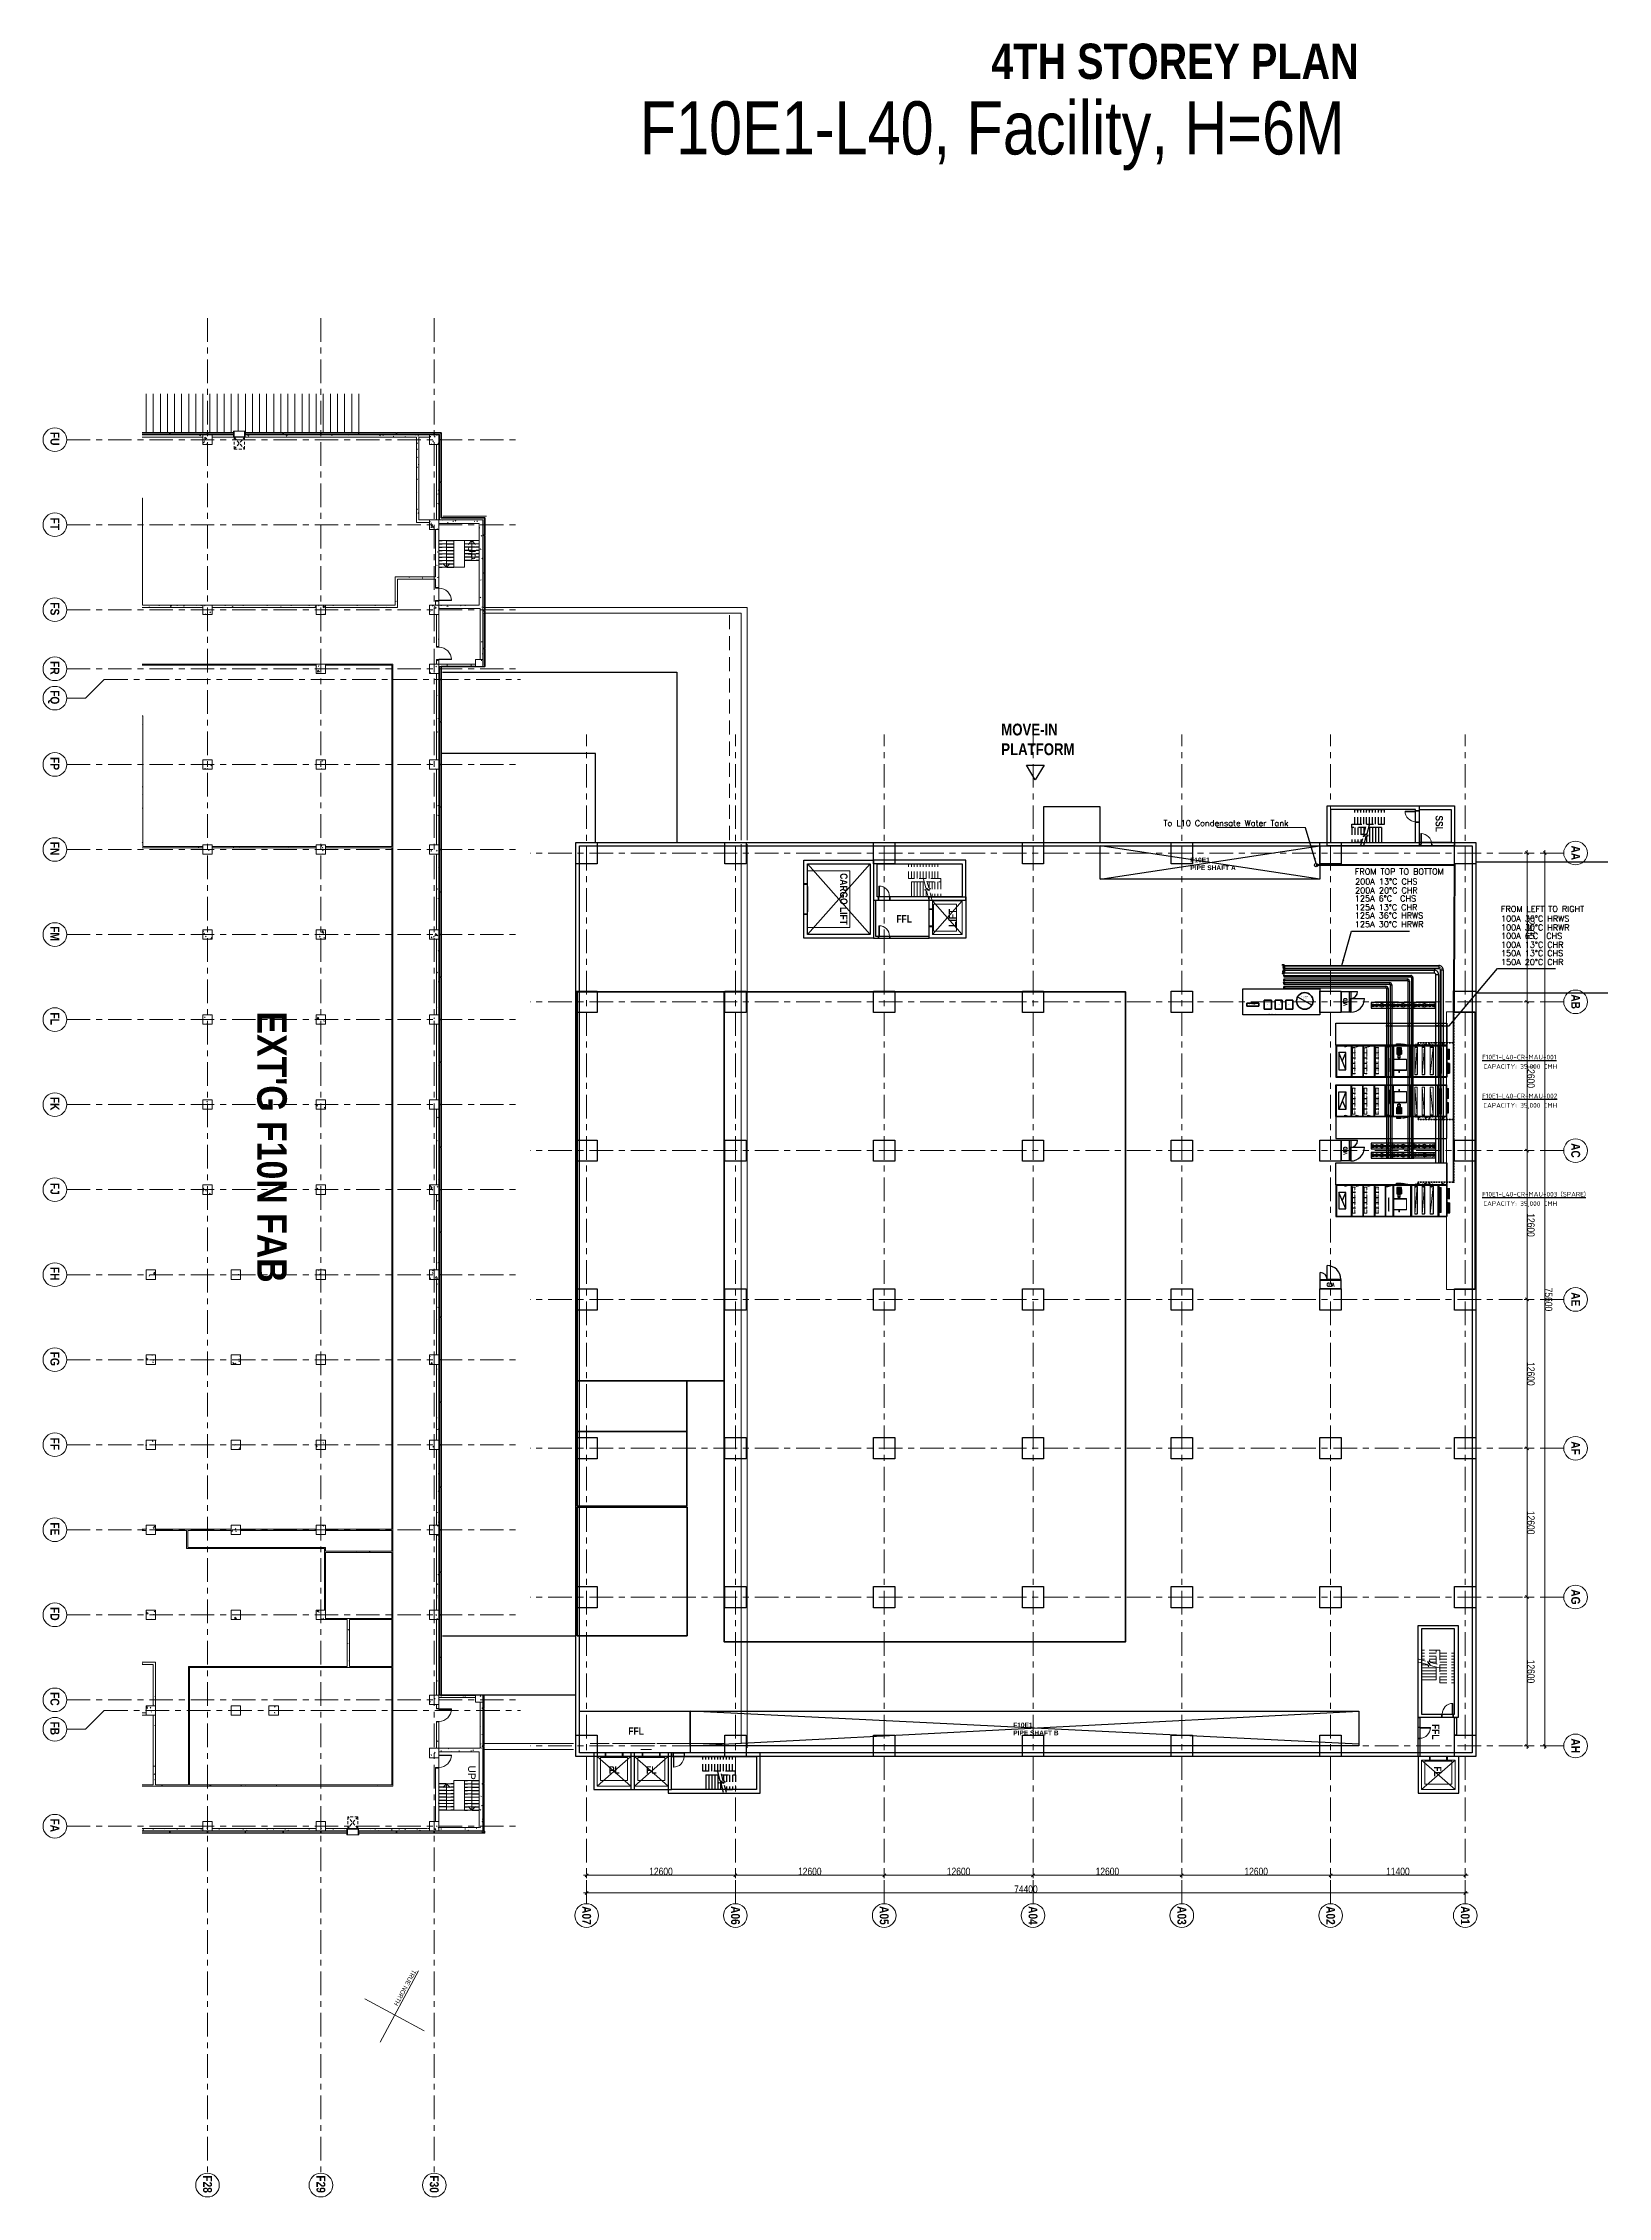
# Model space of a CAD drawing. Header units: millimetres. Extents: x 1188965 to 1321470, y -239044 to -56672.
import ezdxf
from ezdxf.enums import TextEntityAlignment as Align
from ezdxf.lldxf.tags import DXFTag

# ---------------------------------------------------------------- set-up
doc = ezdxf.new("R2010")
doc.units = ezdxf.units.MM
for name, pattern in [('Access Line', [382.3, 250, -132.3]), ('CENTER2', [28.575, 19.05, -3.175, 3.175, -3.175]), ('Centre', [7937.5, 1587.5, -1190.625, 3968.75, -1190.625]), ('DASHEDX2', [38.1, 25.4, -12.7]), ('Demolished', [1785.9375, 1190.625, -595.3125]), ('HIDDEN', [0.375, 0.25, -0.125]), ('IDA - Grid Line', [3500, 2000, -500, 500, -500]), ('Overhead', [992.1875, 595.3125, -396.875]), ('XFM1Q40$0$CENTER2', [1.125, 0.75, -0.125, 0.125, -0.125])]:
    doc.linetypes.add(name, pattern=pattern)
doc.layers.get('0').update_dxf_attribs({"color": 2})
for name, color, linetype in [('0-CHR-中溫', 30, 'Continuous'), ('0-CHR-低溫', 4, 'Continuous'), ('0-CHS-中溫', 3, 'Continuous'), ('0-CHS-低溫', 5, 'Continuous'), ('0-Cod-冷凝排水', 150, 'Continuous'), ('0-HWR', 6, 'Continuous'), ('0-HWS', 1, 'Continuous'), ('00-MEP Layout', 7, 'Continuous'), ('000_CTCI_CR', 170, 'Continuous'), ('000_CTCI_CSA', 7, 'Continuous'), ('200', 7, 'Continuous'), ('M-EQPM-TXT', 4, 'Continuous'), ('MOVING', 21, 'Continuous'), ('XFM1P40$0$$0$M-PIPE-TEXT-ARROR', 250, 'Continuous'), ('XFM1P40$0$M-PIPE-TEXT', 250, 'Continuous'), ('XFM1Q40$0$M-FOUN-LINE', 2, 'Continuous'), ('XFM1Q40$0$M-PIPE-CHWR13', 94, 'Continuous'), ('XFM1Q40$0$M-PIPE-CHWR13_CL', 93, 'XFM1Q40$0$CENTER2'), ('XFM1Q40$0$M-PIPE-CHWS5', 160, 'Continuous'), ('XFM1Q40$0$M-PIPE-CHWS5_CL', 161, 'XFM1Q40$0$CENTER2'), ('XFM1Q40$0$M-PIPE-VAVE', 2, 'Continuous'), ('XFM1Q40$0$M-PIPE-WWR28', 22, 'Continuous'), ('XFM1Q40$0$M-PIPE-WWS35', 10, 'Continuous'), ('XREF-F10E1-20260204$0$00-MEP Layout', 8, 'Continuous')]:
    doc.layers.add(name, color=color, linetype=linetype)
for name, color, linetype, lineweight in [('1co fi', 2, 'Continuous', 13), ('2 fan  m', 6, 'Continuous', 9), ('A-_--------_-3', 7, 'Continuous', 9), ('A-_ANOTGRID_E', 7, 'Continuous', 9), ('A-_ANOTTEXT_A', 7, 'Continuous', 9), ('A-_CLAD----_E', 7, 'Continuous', 9), ('A-_CLAD----_E1', 7, 'Continuous', 9), ('A-_DOOR----_E', 7, 'Continuous', 9), ('A-_FLOR----_E', 7, 'Continuous', 9), ('A-_ROOFPATT_H', 7, 'Continuous', 9), ('A-_ROOMNAME_A', 7, 'Continuous', 9), ('A-_STRC----_E', 7, 'Continuous', 9), ('A-_WALL----_E', 7, 'Continuous', 9), ('A-_WALL----_H', 7, 'Continuous', 9), ('A-_WIND----_E', 7, 'Continuous', 9), ('A-ANOT----_D', 7, 'Continuous', 9), ('A-COLN----_E', 7, 'Continuous', 9), ('A-COLN----_E1', 7, 'Continuous', 9), ('Stair Paths', 7, 'Continuous', 9), ('Up Arrows', 7, 'Continuous', 9)]:
    doc.layers.add(name, color=color, linetype=linetype, lineweight=lineweight)
doc.layers.add('A-_--------_E-', color=7, linetype='Continuous', lineweight=9, true_color=0x00a600)
doc.layers.add('A-_ROOF----_E', color=7, linetype='Demolished', lineweight=9, true_color=0xffcc00)
doc.styles.add('188K-SM-03-F10-ELEC-EQ-Y2257103$0$aa-txt', font='simplex.shx', dxfattribs={"width": 0.6})
doc.styles.add('AA-TXT', font='isocp.shx', dxfattribs={"bigfont": 'chineset.shx'})
doc.styles.add('Arial', font='arial.ttf', dxfattribs={"height": 625})
doc.styles.add('Arial Narrow_1', font='ARIALN.TTF', dxfattribs={"height": 375})
doc.styles.add('Arial Narrow_2', font='ARIALN.TTF', dxfattribs={"height": 625})
doc.styles.add('Arial Narrow_B', font='ARIALNB.TTF', dxfattribs={"height": 750})
doc.styles.add('Arial Narrow_B_1', font='ARIALNB.TTF', dxfattribs={"height": 625})
doc.styles.add('CHINA', font='simplex.shx', dxfattribs={"bigfont": 'chineset.shx'})
doc.styles.add('Site Area', font='arial.ttf', dxfattribs={"width": 0.8})
doc.styles.add('XFM1P40$0$$0$aa-txt', font='isocp.shx', dxfattribs={"bigfont": 'chineset.shx'})
doc.styles.add('XFM1P40$0$aa-txt', font='simplex.shx', dxfattribs={"width": 0.8, "height": 25, "bigfont": 'chineset.shx'})
doc.styles.add('XFM1Q40$0$aa-txt', font='isocp.shx', dxfattribs={"bigfont": 'chineset.shx'})
tags = doc.linetypes.add('HIDDEN2', pattern=[4.7625, 3.175, -1.5875]).pattern_tags.tags
tags[6:7] = [DXFTag(74, 4), DXFTag(75, 0), DXFTag(340, '0'), DXFTag(46, 0.0), DXFTag(50, 0.0), DXFTag(44, 0.0), DXFTag(45, 0.0)]
tags[4:5] = [DXFTag(74, 4), DXFTag(75, 0), DXFTag(340, '0'), DXFTag(46, 0.0), DXFTag(50, 0.0), DXFTag(44, 0.0), DXFTag(45, 0.0)]
doc.dimstyles.new('ISO-25', dxfattribs={"dimtxt": 2.5, "dimasz": 2.5, "dimexe": 1.25, "dimexo": 0.625, "dimtad": 1, "dimtxsty": 'Standard', "dimcen": 2.5, "dimadec": 0, "dimazin": 0, "dimtfac": 1, "dimtmove": 0, "dimatfit": 3, "dimfxl": 1, "dimarcsym": 0})
doc.dimstyles.new('XFM1P40$0$$0$adim-200', dxfattribs={"dimscale": 200, "dimtxt": 0.3, "dimasz": 2.5, "dimexe": 0.1, "dimexo": 0.5, "dimgap": 0.15, "dimtad": 0, "dimdec": 4, "dimzin": 3, "dimdsep": 46, "dimtxsty": 'XFM1P40$0$$0$aa-txt', "dimcen": 2.5, "dimclrd": 256, "dimclre": 256, "dimclrt": 256, "dimadec": 0, "dimazin": 0, "dimtfac": 1, "dimtdec": 4, "dimtmove": 0, "dimatfit": 3, "dimfxl": 1, "dimtolj": 1, "dimtzin": 0, "dimarcsym": 0})
pattern_1 = [(0, (0, 0), (2032, 508), [83.82, -1440.18, 83.82, -1440.18, -8128]), (0, (0, 0), (2032, 508), [-3048, 83.82, -2964.18, 83.82, -1440.18, -3556]), (0, (0, 0), (2032, 508), [-7620, 83.82, -932.18, 83.82, -2456.18]), (120, (762, 254), (-1455.9409, 1505.76362), [83.82, -1440.18, 83.82, -1440.18, -8128]), (120, (762, 254), (-1455.9409, 1505.76362), [-3048, 83.82, -2964.18, 83.82, -1440.18, -3556]), (120, (762, 254), (-1455.9409, 1505.76362), [-7620, 83.82, -932.18, 83.82, -2456.18]), (240, (1016, 1270), (-576.0591, -2013.76362), [83.82, -1440.18, 83.82, -1440.18, -8128]), (240, (1016, 1270), (-576.0591, -2013.76362), [-3048, 83.82, -2964.18, 83.82, -1440.18, -3556]), (240, (1016, 1270), (-576.0591, -2013.76362), [-7620, 83.82, -932.18, 83.82, -2456.18])]
pattern_2 = [(50, (0.0002, 0.0003), (1821.8403, -159.3907), [190.5, -2095.5]), (355, (0.0002, 0.0003), (-352.428, 1910.5674), [152.4, -1676.4]), (100.451, (151.8, -13.3), (1469.4262, 1751.166), [161.9, -1780.901]), (46.184, (0.0002, 508), (2710.791, -420.428), [285.75, -3143.25]), (96.636, (226, 473), (2374.0256, 2474.276), [242.85, -2671.351]), (351.184, (0.0002, 508), (2374.05, 2474.2525), [228.6, -2514.6]), (21, (254, 381), (1516.1442, -1022.6516), [190.5, -2095.5]), (326, (254, 381), (618.021, 1841.8805), [152.4, -1676.4]), (71.451, (380.3, 295.8), (2134.1713, 819.2124), [161.9, -1780.901]), (37.5, (0.0002, 0.0003), (30.88603, 845.5504), [83.82, -1572.26, 83.82, -3300.73]), (37.5, (0.0002, 0.0003), (30.88603, 845.5504), [-1739.9, -1617.98, 83.82, -1598.93]), (7.5, (0.0002, 0.0003), (668.1966, 1001.80575), [83.82, -886.46, 83.82, -2175.51]), (7.5, (0.0002, 0.0003), (668.1966, 1001.80575), [-1054.1, -1534.16, 83.82, -557.53]), (327.5, (-566.4, 0.0003), (1355.90933, -57.2896), [83.82, -551.18, 83.82, -4526.28]), (327.5, (-566.4, 0.0003), (1355.90933, -57.2896), [-718.82, -1897.38, 83.82, -2545.08]), (317.5, (-820.4, 0.0003), (1481.2932, 254.2664), [83.82, -741.68, 83.82, -3098.8]), (317.5, (-820.4, 0.0003), (1481.2932, 254.2664), [-909.32, -1231.9, 83.82, -1783.08])]
pattern_3 = [(50, (0.0002, 0.0003), (1821.8403, -159.3907), [190.5, -2095.5]), (355, (0.0002, 0.0003), (-352.428, 1910.5674), [152.4, -1676.4]), (100.451, (151.8, -13.3), (1469.4262, 1751.166), [161.9, -1780.901]), (46.184, (0.0002, 508), (2710.791, -420.428), [285.75, -3143.25]), (96.636, (226, 473), (2374.0256, 2474.276), [242.85, -2671.351]), (351.184, (0.0002, 508), (2374.05, 2474.2525), [228.6, -2514.6]), (21, (254, 381), (1516.1442, -1022.6516), [190.5, -2095.5]), (326, (254, 381), (618.021, 1841.8805), [152.4, -1676.4]), (71.451, (380.3, 295.8), (2134.1713, 819.2124), [161.9, -1780.901]), (37.5, (0.0002, 0.0003), (30.88603, 845.5504), [83.82, -1572.26, 83.82, -3300.73]), (37.5, (0.0002, 0.0003), (30.88603, 845.5504), [-1739.9, -1617.98, 83.82, -1598.93]), (7.5, (0.0002, 0.0003), (668.1966, 1001.80575), [83.82, -886.46, 83.82, -2175.51]), (7.5, (0.0002, 0.0003), (668.1966, 1001.80575), [-1054.1, -1534.16, 83.82, -557.53]), (327.5, (-566.4, 0.0003), (1355.90933, -57.2896), [83.82, -551.18, 83.82, -4526.28]), (327.5, (-566.4, 0.0003), (1355.90933, -57.2896), [-718.82, -1897.38, 83.82, -2545.08]), (317.5, (-820.4, 0.0003), (1481.2932, 254.2664), [83.82, -741.68, 83.82, -3098.8]), (317.5, (-820.4, 0.0003), (1481.2932, 254.2664), [-909.32, -1231.9, 83.82, -1783.08])]
pattern_4 = [(50, (0.0002, 0.0003), (1821.8403, -159.3907), [190.5, -2095.5]), (355, (0.0002, 0.0003), (-352.428, 1910.5674), [152.4, -1676.4]), (100.451, (151.8, -13.3), (1469.4262, 1751.166), [161.9, -1780.901]), (46.184, (0.0002, 508), (2710.791, -420.428), [285.75, -3143.25]), (96.636, (226, 473), (2374.0256, 2474.276), [242.85, -2671.351]), (351.184, (0.0002, 508), (2374.05, 2474.2525), [228.6, -2514.6]), (21, (254, 381), (1516.1442, -1022.6516), [190.5, -2095.5]), (326, (254, 381), (618.021, 1841.8805), [152.4, -1676.4]), (71.451, (380.3, 295.8), (2134.1713, 819.2124), [161.9, -1780.901]), (37.5, (0.0002, 0.0003), (30.88603, 845.5504), [83.82, -1572.26, 83.82, -3300.73]), (37.5, (0.0002, 0.0003), (30.88603, 845.5504), [-1739.9, -1617.98, 83.82, -1598.93]), (7.5, (0.0002, 0.0003), (668.1966, 1001.80575), [83.82, -886.46, 83.82, -2175.51]), (7.5, (0.0002, 0.0003), (668.1966, 1001.80575), [-1054.1, -1534.16, 83.82, -557.53]), (327.5, (-566.4, 0.0003), (1355.90933, -57.2896), [83.82, -551.18, 83.82, -4526.28]), (327.5, (-566.4, 0.0003), (1355.90933, -57.2896), [-718.82, -1897.38, 83.82, -2545.08]), (317.5, (-820.4, 0.0003), (1481.2932, 254.2664), [83.82, -741.68, 83.82, -3098.8]), (317.5, (-820.4, 0.0003), (1481.2932, 254.2664), [-909.32, -1231.9, 83.82, -1783.08])]
pattern_5 = [(50, (0.0002, 0.0003), (1821.8403, -159.3907), [190.5, -2095.5]), (355, (0.0002, 0.0003), (-352.428, 1910.5674), [152.4, -1676.4]), (100.451, (151.8, -13.3), (1469.4262, 1751.166), [161.9, -1780.901]), (46.184, (0.0002, 508), (2710.791, -420.428), [285.75, -3143.25]), (96.636, (226, 473), (2374.0256, 2474.276), [242.85, -2671.351]), (351.184, (0.0002, 508), (2374.05, 2474.2525), [228.6, -2514.6]), (21, (254, 381), (1516.1442, -1022.6516), [190.5, -2095.5]), (326, (254, 381), (618.021, 1841.8805), [152.4, -1676.4]), (71.451, (380.3, 295.8), (2134.1713, 819.2124), [161.9, -1780.901]), (37.5, (0.0002, 0.0003), (30.88603, 845.5504), [83.82, -1572.26, 83.82, -3300.73]), (37.5, (0.0002, 0.0003), (30.88603, 845.5504), [-1739.9, -1617.98, 83.82, -1598.93]), (7.5, (0.0002, 0.0003), (668.1966, 1001.80575), [83.82, -886.46, 83.82, -2175.51]), (7.5, (0.0002, 0.0003), (668.1966, 1001.80575), [-1054.1, -1534.16, 83.82, -557.53]), (327.5, (-566.4, 0.0003), (1355.90933, -57.2896), [83.82, -551.18, 83.82, -4526.28]), (327.5, (-566.4, 0.0003), (1355.90933, -57.2896), [-718.82, -1897.38, 83.82, -2545.08]), (317.5, (-820.4, 0.0003), (1481.2932, 254.2664), [83.82, -741.68, 83.82, -3098.8]), (317.5, (-820.4, 0.0003), (1481.2932, 254.2664), [-909.32, -1231.9, 83.82, -1783.08])]
pattern_6 = [(50, (0.0002, 0.0003), (1821.8403, -159.3907), [190.5, -2095.5]), (355, (0.0002, 0.0003), (-352.428, 1910.5674), [152.4, -1676.4]), (100.451, (151.8, -13.3), (1469.4262, 1751.166), [161.9, -1780.901]), (46.184, (0.0002, 508), (2710.791, -420.428), [285.75, -3143.25]), (96.636, (226, 473), (2374.0256, 2474.276), [242.85, -2671.351]), (351.184, (0.0002, 508), (2374.05, 2474.2525), [228.6, -2514.6]), (21, (254, 381), (1516.1442, -1022.6516), [190.5, -2095.5]), (326, (254, 381), (618.021, 1841.8805), [152.4, -1676.4]), (71.451, (380.3, 295.8), (2134.1713, 819.2124), [161.9, -1780.901]), (37.5, (0.0002, 0.0003), (30.88603, 845.5504), [83.82, -1572.26, 83.82, -3300.73]), (37.5, (0.0002, 0.0003), (30.88603, 845.5504), [-1739.9, -1617.98, 83.82, -1598.93]), (7.5, (0.0002, 0.0003), (668.1966, 1001.80575), [83.82, -886.46, 83.82, -2175.51]), (7.5, (0.0002, 0.0003), (668.1966, 1001.80575), [-1054.1, -1534.16, 83.82, -557.53]), (327.5, (-566.4, 0.0003), (1355.90933, -57.2896), [83.82, -551.18, 83.82, -4526.28]), (327.5, (-566.4, 0.0003), (1355.90933, -57.2896), [-718.82, -1897.38, 83.82, -2545.08]), (317.5, (-820.4, 0.0003), (1481.2932, 254.2664), [83.82, -741.68, 83.82, -3098.8]), (317.5, (-820.4, 0.0003), (1481.2932, 254.2664), [-909.32, -1231.9, 83.82, -1783.08])]
pattern_7 = [(50, (0.0002, 0.0003), (1821.8403, -159.3907), [190.5, -2095.5]), (355, (0.0002, 0.0003), (-352.428, 1910.5674), [152.4, -1676.4]), (100.451, (151.8, -13.3), (1469.4262, 1751.166), [161.9, -1780.901]), (46.184, (0.0002, 508), (2710.791, -420.428), [285.75, -3143.25]), (96.636, (226, 473), (2374.0256, 2474.276), [242.85, -2671.351]), (351.184, (0.0002, 508), (2374.05, 2474.2525), [228.6, -2514.6]), (21, (254, 381), (1516.1442, -1022.6516), [190.5, -2095.5]), (326, (254, 381), (618.021, 1841.8805), [152.4, -1676.4]), (71.451, (380.3, 295.8), (2134.1713, 819.2124), [161.9, -1780.901]), (37.5, (0.0002, 0.0003), (30.88603, 845.5504), [83.82, -1572.26, 83.82, -3300.73]), (37.5, (0.0002, 0.0003), (30.88603, 845.5504), [-1739.9, -1617.98, 83.82, -1598.93]), (7.5, (0.0002, 0.0003), (668.1966, 1001.80575), [83.82, -886.46, 83.82, -2175.51]), (7.5, (0.0002, 0.0003), (668.1966, 1001.80575), [-1054.1, -1534.16, 83.82, -557.53]), (327.5, (-566.4, 0.0003), (1355.9093, -57.2896), [83.82, -551.18, 83.82, -4526.28]), (327.5, (-566.4, 0.0003), (1355.9093, -57.2896), [-718.82, -1897.38, 83.82, -2545.08]), (317.5, (-820.4, 0.0003), (1481.2932, 254.2664), [83.82, -741.68, 83.82, -3098.8]), (317.5, (-820.4, 0.0003), (1481.2932, 254.2664), [-909.32, -1231.9, 83.82, -1783.08])]
pattern_8 = [(50, (0.0002, 0.0003), (1821.8403, -159.3907), [190.5, -2095.5]), (355, (0.0002, 0.0003), (-352.428, 1910.5674), [152.4, -1676.4]), (100.451, (151.8, -13.3), (1469.4262, 1751.166), [161.9, -1780.901]), (46.184, (0.0002, 508), (2710.791, -420.428), [285.75, -3143.25]), (96.636, (226, 473), (2374.0256, 2474.276), [242.85, -2671.351]), (351.184, (0.0002, 508), (2374.05, 2474.2525), [228.6, -2514.6]), (21, (254, 381), (1516.1442, -1022.6516), [190.5, -2095.5]), (326, (254, 381), (618.021, 1841.8805), [152.4, -1676.4]), (71.451, (380.3, 295.8), (2134.1713, 819.2124), [161.9, -1780.901]), (37.5, (0.0002, 0.0003), (30.88603, 845.5504), [83.82, -1572.26, 83.82, -3300.73]), (37.5, (0.0002, 0.0003), (30.88603, 845.5504), [-1739.9, -1617.98, 83.82, -1598.93]), (7.5, (0.0002, 0.0003), (668.1966, 1001.80575), [83.82, -886.46, 83.82, -2175.51]), (7.5, (0.0002, 0.0003), (668.1966, 1001.80575), [-1054.1, -1534.16, 83.82, -557.53]), (327.5, (-566.4, 0.0003), (1355.90933, -57.2896), [83.82, -551.18, 83.82, -4526.28]), (327.5, (-566.4, 0.0003), (1355.90933, -57.2896), [-718.82, -1897.38, 83.82, -2545.08]), (317.5, (-820.4, 0.0003), (1481.2932, 254.2664), [83.82, -741.68, 83.82, -3098.8]), (317.5, (-820.4, 0.0003), (1481.2932, 254.2664), [-909.32, -1231.9, 83.82, -1783.08])]
pattern_9 = [(50, (0.0002, 0.0003), (1821.8403, -159.3907), [190.5, -2095.5]), (355, (0.0002, 0.0003), (-352.428, 1910.5674), [152.4, -1676.4]), (100.451, (151.8, -13.3), (1469.4262, 1751.166), [161.9, -1780.901]), (46.184, (0.0002, 508), (2710.791, -420.428), [285.75, -3143.25]), (96.636, (226, 473), (2374.0256, 2474.276), [242.85, -2671.351]), (351.184, (0.0002, 508), (2374.05, 2474.2525), [228.6, -2514.6]), (21, (254, 381), (1516.1442, -1022.6516), [190.5, -2095.5]), (326, (254, 381), (618.021, 1841.8805), [152.4, -1676.4]), (71.451, (380.3, 295.8), (2134.1713, 819.2124), [161.9, -1780.901]), (37.5, (0.0002, 0.0003), (30.88603, 845.5504), [83.82, -1572.26, 83.82, -3300.73]), (37.5, (0.0002, 0.0003), (30.88603, 845.5504), [-1739.9, -1617.98, 83.82, -1598.93]), (7.5, (0.0002, 0.0003), (668.1966, 1001.80575), [83.82, -886.46, 83.82, -2175.51]), (7.5, (0.0002, 0.0003), (668.1966, 1001.80575), [-1054.1, -1534.16, 83.82, -557.53]), (327.5, (-566.4, 0.0003), (1355.90933, -57.2896), [83.82, -551.18, 83.82, -4526.28]), (327.5, (-566.4, 0.0003), (1355.90933, -57.2896), [-718.82, -1897.38, 83.82, -2545.08]), (317.5, (-820.4, 0.0003), (1481.2932, 254.2664), [83.82, -741.68, 83.82, -3098.8]), (317.5, (-820.4, 0.0003), (1481.2932, 254.2664), [-909.32, -1231.9, 83.82, -1783.08])]
pattern_10 = [(50, (0.0002, 0.0003), (1821.8403, -159.3907), [190.5, -2095.5]), (355, (0.0002, 0.0003), (-352.428, 1910.5674), [152.4, -1676.4]), (100.451, (151.8, -13.3), (1469.4262, 1751.166), [161.9, -1780.901]), (46.184, (0.0002, 508), (2710.791, -420.428), [285.75, -3143.25]), (96.636, (226, 473), (2374.0256, 2474.276), [242.85, -2671.351]), (351.184, (0.0002, 508), (2374.05, 2474.2525), [228.6, -2514.6]), (21, (254, 381), (1516.1442, -1022.6516), [190.5, -2095.5]), (326, (254, 381), (618.021, 1841.8805), [152.4, -1676.4]), (71.451, (380.3, 295.8), (2134.1713, 819.2124), [161.9, -1780.901]), (37.5, (0.0002, 0.0003), (30.88603, 845.5504), [83.82, -1572.26, 83.82, -3300.73]), (37.5, (0.0002, 0.0003), (30.88603, 845.5504), [-1739.9, -1617.98, 83.82, -1598.93]), (7.5, (0.0002, 0.0003), (668.1966, 1001.80575), [83.82, -886.46, 83.82, -2175.51]), (7.5, (0.0002, 0.0003), (668.1966, 1001.80575), [-1054.1, -1534.16, 83.82, -557.53]), (327.5, (-566.4, 0.0003), (1355.90933, -57.2896), [83.82, -551.18, 83.82, -4526.28]), (327.5, (-566.4, 0.0003), (1355.90933, -57.2896), [-718.82, -1897.38, 83.82, -2545.08]), (317.5, (-820.4, 0.0003), (1481.2932, 254.2664), [83.82, -741.68, 83.82, -3098.8]), (317.5, (-820.4, 0.0003), (1481.2932, 254.2664), [-909.32, -1231.9, 83.82, -1783.08])]
pattern_11 = [(50, (0.0002, 0.0003), (1821.8403, -159.3907), [190.5, -2095.5]), (355, (0.0002, 0.0003), (-352.428, 1910.5674), [152.4, -1676.4]), (100.451, (151.8, -13.3), (1469.4262, 1751.166), [161.9, -1780.901]), (46.184, (0.0002, 508), (2710.791, -420.428), [285.75, -3143.25]), (96.636, (226, 473), (2374.0256, 2474.276), [242.85, -2671.351]), (351.184, (0.0002, 508), (2374.05, 2474.2525), [228.6, -2514.6]), (21, (254, 381), (1516.1442, -1022.6516), [190.5, -2095.5]), (326, (254, 381), (618.021, 1841.8805), [152.4, -1676.4]), (71.451, (380.3, 295.8), (2134.1713, 819.2124), [161.9, -1780.901]), (37.5, (0.0002, 0.0003), (30.88603, 845.5504), [83.82, -1572.26, 83.82, -3300.73]), (37.5, (0.0002, 0.0003), (30.88603, 845.5504), [-1739.9, -1617.98, 83.82, -1598.93]), (7.5, (0.0002, 0.0003), (668.1966, 1001.80575), [83.82, -886.46, 83.82, -2175.51]), (7.5, (0.0002, 0.0003), (668.1966, 1001.80575), [-1054.1, -1534.16, 83.82, -557.53]), (327.5, (-566.4, 0.0003), (1355.90933, -57.2896), [83.82, -551.18, 83.82, -4526.28]), (327.5, (-566.4, 0.0003), (1355.90933, -57.2896), [-718.82, -1897.38, 83.82, -2545.08]), (317.5, (-820.4, 0.0003), (1481.2932, 254.2664), [83.82, -741.68, 83.82, -3098.8]), (317.5, (-820.4, 0.0003), (1481.2932, 254.2664), [-909.32, -1231.9, 83.82, -1783.08])]
pattern_12 = [(50, (0.0002, 0.0003), (1821.8403, -159.3907), [190.5, -2095.5]), (355, (0.0002, 0.0003), (-352.428, 1910.5674), [152.4, -1676.4]), (100.451, (151.8, -13.3), (1469.4262, 1751.166), [161.9, -1780.901]), (46.184, (0.0002, 508), (2710.791, -420.428), [285.75, -3143.25]), (96.636, (226, 473), (2374.0256, 2474.276), [242.85, -2671.351]), (351.184, (0.0002, 508), (2374.05, 2474.2525), [228.6, -2514.6]), (21, (254, 381), (1516.1442, -1022.6516), [190.5, -2095.5]), (326, (254, 381), (618.021, 1841.8805), [152.4, -1676.4]), (71.451, (380.3, 295.8), (2134.1713, 819.2124), [161.9, -1780.901]), (37.5, (0.0002, 0.0003), (30.88603, 845.5504), [83.82, -1572.26, 83.82, -3300.73]), (37.5, (0.0002, 0.0003), (30.88603, 845.5504), [-1739.9, -1617.98, 83.82, -1598.93]), (7.5, (0.0002, 0.0003), (668.1966, 1001.80575), [83.82, -886.46, 83.82, -2175.51]), (7.5, (0.0002, 0.0003), (668.1966, 1001.80575), [-1054.1, -1534.16, 83.82, -557.53]), (327.5, (-566.4, 0.0003), (1355.90933, -57.2896), [83.82, -551.18, 83.82, -4526.28]), (327.5, (-566.4, 0.0003), (1355.90933, -57.2896), [-718.82, -1897.38, 83.82, -2545.08]), (317.5, (-820.4, 0.0003), (1481.2932, 254.2664), [83.82, -741.68, 83.82, -3098.8]), (317.5, (-820.4, 0.0003), (1481.2932, 254.2664), [-909.32, -1231.9, 83.82, -1783.08])]

# ---------------------------------------------------------------- blocks, each defined once
blk = doc.blocks.new('1659_F10N-PROBE_A_XF10N_R25_rvt-1-PH1 LEVEL 2 - WWTP')
at = {"layer": 'A-_WALL----_H', "true_color": 0xd4d4d4}
h = blk.add_hatch(dxfattribs=at)
h.set_pattern_fill('FP_55', color=254, style=0, pattern_type=2)
h.set_pattern_definition(pattern_1)
h.paths.add_polyline_path([(940357, 300829), (940357, 301156), (940157, 301156), (940157, 300829)])
h = blk.add_hatch(dxfattribs=at)
h.set_pattern_fill('FP_55', color=254, style=0, pattern_type=2)
h.set_pattern_definition(pattern_1)
h.paths.add_polyline_path([(837307, 300829), (837507, 300829), (837507, 300856), (837307, 300856)])
h = blk.add_hatch(dxfattribs=at)
h.set_pattern_fill('FP_55', color=254, style=0, pattern_type=2)
h.set_pattern_definition(pattern_1)
h.paths.add_polyline_path([(866807, 300829), (866807, 300876), (855732, 300876), (855732, 300829), (864534, 300829)])
at = {"layer": 'A-COLN----_E1'}
h = blk.add_hatch(dxfattribs=at)
h.set_pattern_fill('FP_56', color=252, angle=90, style=0, pattern_type=2)
h.set_pattern_definition([(50, (0.0002, 0.0003), (1821.8403, -159.3907), [190.5, -2095.5]), (355, (0.0002, 0.0003), (-352.428, 1910.5674), [152.4, -1676.4]), (100.451, (151.8, -13.3), (1469.4262, 1751.166), [161.9, -1780.901]), (46.184, (0.0002, 508), (2710.791, -420.428), [285.75, -3143.25]), (96.636, (226, 473), (2374.0256, 2474.276), [242.85, -2671.351]), (351.184, (0.0002, 508), (2374.05, 2474.2525), [228.6, -2514.6]), (21, (254, 381), (1516.1442, -1022.6516), [190.5, -2095.5]), (326, (254, 381), (618.021, 1841.8805), [152.4, -1676.4]), (71.451, (380.3, 295.8), (2134.1713, 819.2124), [161.9, -1780.901]), (37.5, (0.0002, 0.0003), (30.88603, 845.5504), [83.82, -1572.26, 83.82, -3300.73]), (37.5, (0.0002, 0.0003), (30.88603, 845.5504), [-1739.9, -1617.98, 83.82, -1598.93]), (7.5, (0.0002, 0.0003), (668.1966, 1001.80575), [83.82, -886.46, 83.82, -2175.51]), (7.5, (0.0002, 0.0003), (668.1966, 1001.80575), [-1054.1, -1534.16, 83.82, -557.53]), (327.5, (-566.4, 0.0003), (1355.9093, -57.2896), [83.82, -551.18, 83.82, -4526.28]), (327.5, (-566.4, 0.0003), (1355.9093, -57.2896), [-718.82, -1897.38, 83.82, -2545.08]), (317.5, (-820.4, 0.0003), (1481.2932, 254.2664), [83.82, -741.68, 83.82, -3098.8]), (317.5, (-820.4, 0.0003), (1481.2932, 254.2664), [-909.32, -1231.9, 83.82, -1783.08])])
h.paths.add_polyline_path([(850957, 329056), (851557, 329056), (851557, 329656), (850957, 329656)])
h = blk.add_hatch(dxfattribs=at)
h.set_pattern_fill('FP_57', color=252, angle=90, style=0, pattern_type=2)
h.set_pattern_definition([(50, (0.0002, 0.0003), (1821.8403, -159.3907), [190.5, -2095.5]), (355, (0.0002, 0.0003), (-352.428, 1910.5674), [152.4, -1676.4]), (100.451, (151.8, -13.3), (1469.4262, 1751.166), [161.9, -1780.901]), (46.184, (0.0002, 508), (2710.791, -420.428), [285.75, -3143.25]), (96.636, (226, 473), (2374.0256, 2474.276), [242.85, -2671.351]), (351.184, (0.0002, 508), (2374.05, 2474.2525), [228.6, -2514.6]), (21, (254, 381), (1516.1442, -1022.6516), [190.5, -2095.5]), (326, (254, 381), (618.021, 1841.8805), [152.4, -1676.4]), (71.451, (380.3, 295.8), (2134.1713, 819.2124), [161.9, -1780.901]), (37.5, (0.0002, 0.0003), (30.88603, 845.5504), [83.82, -1572.26, 83.82, -3300.73]), (37.5, (0.0002, 0.0003), (30.88603, 845.5504), [-1739.9, -1617.98, 83.82, -1598.93]), (7.5, (0.0002, 0.0003), (668.1966, 1001.80575), [83.82, -886.46, 83.82, -2175.51]), (7.5, (0.0002, 0.0003), (668.1966, 1001.80575), [-1054.1, -1534.16, 83.82, -557.53]), (327.5, (-566.4, 0.0003), (1355.90933, -57.2896), [83.82, -551.18, 83.82, -4526.28]), (327.5, (-566.4, 0.0003), (1355.90933, -57.2896), [-718.82, -1897.38, 83.82, -2545.08]), (317.5, (-820.4, 0.0003), (1481.2932, 254.2664), [83.82, -741.68, 83.82, -3098.8]), (317.5, (-820.4, 0.0003), (1481.2932, 254.2664), [-909.32, -1231.9, 83.82, -1783.08])])
h.paths.add_polyline_path([(939257, 329056), (939257, 329656), (938657, 329656), (938657, 329056)])
h = blk.add_hatch(dxfattribs=at)
h.set_pattern_fill('FP_20', color=252, angle=90, style=0, pattern_type=2)
h.set_pattern_definition(pattern_7)
h.paths.add_polyline_path([(832757, 325156), (832757, 325956), (831957, 325956), (831957, 325156)])
h = blk.add_hatch(dxfattribs=at)
h.set_pattern_fill('FP_19', color=252, angle=90, style=0, pattern_type=2)
h.set_pattern_definition(pattern_7)
h.paths.add_polyline_path([(839957, 325156), (839957, 325956), (839157, 325956), (839157, 325156)])
h = blk.add_hatch(dxfattribs=at)
h.set_pattern_fill('FP_18', color=252, angle=90, style=0, pattern_type=2)
h.set_pattern_definition(pattern_6)
h.paths.add_polyline_path([(846357, 325156), (847157, 325156), (847157, 325956), (846357, 325956)])
h = blk.add_hatch(dxfattribs=at)
h.set_pattern_fill('FP_17', color=252, angle=90, style=0, pattern_type=2)
h.set_pattern_definition([(50, (0.0002, 0.0003), (1821.8403, -159.3907), [190.5, -2095.5]), (355, (0.0002, 0.0003), (-352.428, 1910.5674), [152.4, -1676.4]), (100.451, (151.8, -13.3), (1469.4262, 1751.166), [161.9, -1780.901]), (46.184, (0.0002, 508), (2710.791, -420.428), [285.75, -3143.25]), (96.636, (226, 473), (2374.0256, 2474.276), [242.85, -2671.351]), (351.184, (0.0002, 508), (2374.05, 2474.2525), [228.6, -2514.6]), (21, (254, 381), (1516.1442, -1022.6516), [190.5, -2095.5]), (326, (254, 381), (618.021, 1841.8805), [152.4, -1676.4]), (71.451, (380.3, 295.8), (2134.1713, 819.2124), [161.9, -1780.901]), (37.5, (0.0002, 0.0003), (30.88603, 845.5504), [83.82, -1572.26, 83.82, -3300.73]), (37.5, (0.0002, 0.0003), (30.88603, 845.5504), [-1739.9, -1617.98, 83.82, -1598.93]), (7.5, (0.0002, 0.0003), (668.1966, 1001.80575), [83.82, -886.46, 83.82, -2175.51]), (7.5, (0.0002, 0.0003), (668.1966, 1001.80575), [-1054.1, -1534.16, 83.82, -557.53]), (327.5, (-566.4, 0.0003), (1355.9093, -57.2896), [83.82, -551.18, 83.82, -4526.28]), (327.5, (-566.4, 0.0003), (1355.9093, -57.2896), [-718.82, -1897.38, 83.82, -2545.08]), (317.5, (-820.4, 0.0003), (1481.2932, 254.2664), [83.82, -741.68, 83.82, -3098.8]), (317.5, (-820.4, 0.0003), (1481.2932, 254.2664), [-909.32, -1231.9, 83.82, -1783.08])])
h.paths.add_polyline_path([(852157, 325156), (852157, 325956), (851357, 325956), (851357, 325156)])
h = blk.add_hatch(dxfattribs=at)
h.set_pattern_fill('FP_16', color=252, angle=90, style=0, pattern_type=2)
h.set_pattern_definition(pattern_6)
h.paths.add_polyline_path([(860257, 325156), (860257, 325956), (859457, 325956), (859457, 325156)])
h = blk.add_hatch(dxfattribs=at)
h.set_pattern_fill('FP_15', color=252, angle=90, style=0, pattern_type=2)
h.set_pattern_definition(pattern_5)
h.paths.add_polyline_path([(867457, 325156), (867457, 325956), (866657, 325956), (866657, 325156)])
h = blk.add_hatch(dxfattribs=at)
h.set_pattern_fill('FP_14', color=252, angle=90, style=0, pattern_type=2)
h.set_pattern_definition(pattern_5)
h.paths.add_polyline_path([(874657, 325156), (874657, 325956), (873857, 325956), (873857, 325156)])
h = blk.add_hatch(dxfattribs=at)
h.set_pattern_fill('FP_13', color=252, angle=90, style=0, pattern_type=2)
h.set_pattern_definition(pattern_4)
h.paths.add_polyline_path([(881857, 325156), (881857, 325956), (881057, 325956), (881057, 325156)])
h = blk.add_hatch(dxfattribs=at)
h.set_pattern_fill('FP_12', color=252, angle=90, style=0, pattern_type=2)
h.set_pattern_definition(pattern_4)
h.paths.add_polyline_path([(889057, 325156), (889057, 325956), (888257, 325956), (888257, 325156)])
h = blk.add_hatch(dxfattribs=at)
h.set_pattern_fill('FP_11', color=252, angle=90, style=0, pattern_type=2)
h.set_pattern_definition(pattern_4)
h.paths.add_polyline_path([(896257, 325156), (896257, 325956), (895457, 325956), (895457, 325156)])
h = blk.add_hatch(dxfattribs=at)
h.set_pattern_fill('FP_10', color=252, angle=90, style=0, pattern_type=2)
h.set_pattern_definition([(50, (0.0002, 0.0003), (1821.8403, -159.3907), [190.5, -2095.5]), (355, (0.0002, 0.0003), (-352.428, 1910.5674), [152.4, -1676.4]), (100.451, (151.8, -13.3), (1469.4262, 1751.166), [161.9, -1780.901]), (46.184, (0.0002, 508), (2710.791, -420.428), [285.75, -3143.25]), (96.636, (226, 473), (2374.0256, 2474.276), [242.85, -2671.351]), (351.184, (0.0002, 508), (2374.05, 2474.2525), [228.6, -2514.6]), (21, (254, 381), (1516.1442, -1022.6516), [190.5, -2095.5]), (326, (254, 381), (618.021, 1841.8805), [152.4, -1676.4]), (71.451, (380.3, 295.8), (2134.1713, 819.2124), [161.9, -1780.901]), (37.5, (0.0002, 0.0003), (30.88603, 845.5504), [83.82, -1572.26, 83.82, -3300.73]), (37.5, (0.0002, 0.0003), (30.88603, 845.5504), [-1739.9, -1617.98, 83.82, -1598.93]), (7.5, (0.0002, 0.0003), (668.1966, 1001.80575), [83.82, -886.46, 83.82, -2175.51]), (7.5, (0.0002, 0.0003), (668.1966, 1001.80575), [-1054.1, -1534.16, 83.82, -557.53]), (327.5, (-566.4, 0.0003), (1355.90933, -57.2896), [83.82, -551.18, 83.82, -4526.28]), (327.5, (-566.4, 0.0003), (1355.90933, -57.2896), [-718.82, -1897.38, 83.82, -2545.08]), (317.5, (-820.4, 0.0003), (1481.2932, 254.2664), [83.82, -741.68, 83.82, -3098.8]), (317.5, (-820.4, 0.0003), (1481.2932, 254.2664), [-909.32, -1231.9, 83.82, -1783.08])])
h.paths.add_polyline_path([(903457, 325156), (903457, 325956), (902657, 325956), (902657, 325156)])
h = blk.add_hatch(dxfattribs=at)
h.set_pattern_fill('FP_9', color=252, angle=90, style=0, pattern_type=2)
h.set_pattern_definition(pattern_4)
h.paths.add_polyline_path([(910657, 325156), (910657, 325956), (909857, 325956), (909857, 325156)])
h = blk.add_hatch(dxfattribs=at)
h.set_pattern_fill('FP_8', color=252, angle=90, style=0, pattern_type=2)
h.set_pattern_definition([(50, (0.0002, 0.0003), (1821.8403, -159.3907), [190.5, -2095.5]), (355, (0.0002, 0.0003), (-352.428, 1910.5674), [152.4, -1676.4]), (100.451, (151.8, -13.3), (1469.4262, 1751.166), [161.9, -1780.901]), (46.184, (0.0002, 508), (2710.791, -420.428), [285.75, -3143.25]), (96.636, (226, 473), (2374.0256, 2474.276), [242.85, -2671.351]), (351.184, (0.0002, 508), (2374.05, 2474.2525), [228.6, -2514.6]), (21, (254, 381), (1516.1442, -1022.6516), [190.5, -2095.5]), (326, (254, 381), (618.021, 1841.8805), [152.4, -1676.4]), (71.451, (380.3, 295.8), (2134.1713, 819.2124), [161.9, -1780.901]), (37.5, (0.0002, 0.0003), (30.88603, 845.5504), [83.82, -1572.26, 83.82, -3300.73]), (37.5, (0.0002, 0.0003), (30.88603, 845.5504), [-1739.9, -1617.98, 83.82, -1598.93]), (7.5, (0.0002, 0.0003), (668.1966, 1001.80575), [83.82, -886.46, 83.82, -2175.51]), (7.5, (0.0002, 0.0003), (668.1966, 1001.80575), [-1054.1, -1534.16, 83.82, -557.53]), (327.5, (-566.4, 0.0003), (1355.90933, -57.2896), [83.82, -551.18, 83.82, -4526.28]), (327.5, (-566.4, 0.0003), (1355.90933, -57.2896), [-718.82, -1897.38, 83.82, -2545.08]), (317.5, (-820.4, 0.0003), (1481.2932, 254.2664), [83.82, -741.68, 83.82, -3098.8]), (317.5, (-820.4, 0.0003), (1481.2932, 254.2664), [-909.32, -1231.9, 83.82, -1783.08])])
h.paths.add_polyline_path([(917857, 325156), (917857, 325956), (917057, 325956), (917057, 325156)])
h = blk.add_hatch(dxfattribs=at)
h.set_pattern_fill('FP_7', color=252, angle=90, style=0, pattern_type=2)
h.set_pattern_definition([(50, (0.0002, 0.0003), (1821.8403, -159.3907), [190.5, -2095.5]), (355, (0.0002, 0.0003), (-352.428, 1910.5674), [152.4, -1676.4]), (100.451, (151.8, -13.3), (1469.4262, 1751.166), [161.9, -1780.901]), (46.184, (0.0002, 508), (2710.791, -420.428), [285.75, -3143.25]), (96.636, (226, 473), (2374.0256, 2474.276), [242.85, -2671.351]), (351.184, (0.0002, 508), (2374.05, 2474.2525), [228.6, -2514.6]), (21, (254, 381), (1516.1442, -1022.6516), [190.5, -2095.5]), (326, (254, 381), (618.021, 1841.8805), [152.4, -1676.4]), (71.451, (380.3, 295.8), (2134.1713, 819.2124), [161.9, -1780.901]), (37.5, (0.0002, 0.0003), (30.88603, 845.5504), [83.82, -1572.26, 83.82, -3300.73]), (37.5, (0.0002, 0.0003), (30.88603, 845.5504), [-1739.9, -1617.98, 83.82, -1598.93]), (7.5, (0.0002, 0.0003), (668.1966, 1001.80575), [83.82, -886.46, 83.82, -2175.51]), (7.5, (0.0002, 0.0003), (668.1966, 1001.80575), [-1054.1, -1534.16, 83.82, -557.53]), (327.5, (-566.4, 0.0003), (1355.90933, -57.2896), [83.82, -551.18, 83.82, -4526.28]), (327.5, (-566.4, 0.0003), (1355.90933, -57.2896), [-718.82, -1897.38, 83.82, -2545.08]), (317.5, (-820.4, 0.0003), (1481.2932, 254.2664), [83.82, -741.68, 83.82, -3098.8]), (317.5, (-820.4, 0.0003), (1481.2932, 254.2664), [-909.32, -1231.9, 83.82, -1783.08])])
h.paths.add_polyline_path([(925057, 325156), (925057, 325956), (924257, 325956), (924257, 325156)])
h = blk.add_hatch(dxfattribs=at)
h.set_pattern_fill('FP_6', color=252, angle=90, style=0, pattern_type=2)
h.set_pattern_definition([(50, (0.0002, 0.0003), (1821.8403, -159.3907), [190.5, -2095.5]), (355, (0.0002, 0.0003), (-352.428, 1910.5674), [152.4, -1676.4]), (100.451, (151.8, -13.3), (1469.4262, 1751.166), [161.9, -1780.901]), (46.184, (0.0002, 508), (2710.791, -420.428), [285.75, -3143.25]), (96.636, (226, 473), (2374.0256, 2474.276), [242.85, -2671.351]), (351.184, (0.0002, 508), (2374.05, 2474.2525), [228.6, -2514.6]), (21, (254, 381), (1516.1442, -1022.6516), [190.5, -2095.5]), (326, (254, 381), (618.021, 1841.8805), [152.4, -1676.4]), (71.451, (380.3, 295.8), (2134.1713, 819.2124), [161.9, -1780.901]), (37.5, (0.0002, 0.0003), (30.88603, 845.5504), [83.82, -1572.26, 83.82, -3300.73]), (37.5, (0.0002, 0.0003), (30.88603, 845.5504), [-1739.9, -1617.98, 83.82, -1598.93]), (7.5, (0.0002, 0.0003), (668.1966, 1001.80575), [83.82, -886.46, 83.82, -2175.51]), (7.5, (0.0002, 0.0003), (668.1966, 1001.80575), [-1054.1, -1534.16, 83.82, -557.53]), (327.5, (-566.4, 0.0003), (1355.90933, -57.2896), [83.82, -551.18, 83.82, -4526.28]), (327.5, (-566.4, 0.0003), (1355.90933, -57.2896), [-718.82, -1897.38, 83.82, -2545.08]), (317.5, (-820.4, 0.0003), (1481.2932, 254.2664), [83.82, -741.68, 83.82, -3098.8]), (317.5, (-820.4, 0.0003), (1481.2932, 254.2664), [-909.32, -1231.9, 83.82, -1783.08])])
h.paths.add_polyline_path([(932257, 325156), (932257, 325956), (931457, 325956), (931457, 325156)])
h = blk.add_hatch(dxfattribs=at)
h.set_pattern_fill('FP_5', color=252, angle=90, style=0, pattern_type=2)
h.set_pattern_definition(pattern_3)
h.paths.add_polyline_path([(939457, 325156), (939457, 325956), (938657, 325956), (938657, 325156)])
h = blk.add_hatch(dxfattribs=at)
h.set_pattern_fill('FP_4', color=252, angle=90, style=0, pattern_type=2)
h.set_pattern_definition(pattern_3)
h.paths.add_polyline_path([(943157, 325156), (943957, 325156), (943957, 325956), (943157, 325956)])
h = blk.add_hatch(dxfattribs=at)
h.set_pattern_fill('FP_3', color=252, angle=90, style=0, pattern_type=2)
h.set_pattern_definition(pattern_2)
h.paths.add_polyline_path([(950157, 325156), (950157, 325956), (949357, 325956), (949357, 325156), (949640, 325156)])
h = blk.add_hatch(dxfattribs=at)
h.set_pattern_fill('FP_23', color=252, angle=90, style=0, pattern_type=2)
h.set_pattern_definition([(50, (0.0002, 0.0003), (1821.8403, -159.3907), [190.5, -2095.5]), (355, (0.0002, 0.0003), (-352.428, 1910.5674), [152.4, -1676.4]), (100.451, (151.8, -13.3), (1469.4262, 1751.166), [161.9, -1780.901]), (46.184, (0.0002, 508), (2710.791, -420.428), [285.75, -3143.25]), (96.636, (226, 473), (2374.0256, 2474.276), [242.85, -2671.351]), (351.184, (0.0002, 508), (2374.05, 2474.2525), [228.6, -2514.6]), (21, (254, 381), (1516.1442, -1022.6516), [190.5, -2095.5]), (326, (254, 381), (618.021, 1841.8805), [152.4, -1676.4]), (71.451, (380.3, 295.8), (2134.1713, 819.2124), [161.9, -1780.901]), (37.5, (0.0002, 0.0003), (30.88603, 845.5504), [83.82, -1572.26, 83.82, -3300.73]), (37.5, (0.0002, 0.0003), (30.88603, 845.5504), [-1739.9, -1617.98, 83.82, -1598.93]), (7.5, (0.0002, 0.0003), (668.1966, 1001.80575), [83.82, -886.46, 83.82, -2175.51]), (7.5, (0.0002, 0.0003), (668.1966, 1001.80575), [-1054.1, -1534.16, 83.82, -557.53]), (327.5, (-566.4, 0.0003), (1355.9093, -57.2896), [83.82, -551.18, 83.82, -4526.28]), (327.5, (-566.4, 0.0003), (1355.9093, -57.2896), [-718.82, -1897.38, 83.82, -2545.08]), (317.5, (-820.4, 0.0003), (1481.2932, 254.2664), [83.82, -741.68, 83.82, -3098.8]), (317.5, (-820.4, 0.0003), (1481.2932, 254.2664), [-909.32, -1231.9, 83.82, -1783.08])])
h.paths.add_polyline_path([(847157, 315556), (847157, 316356), (846357, 316356), (846357, 315556), (846498, 315556)])
h = blk.add_hatch(dxfattribs=at)
h.set_pattern_fill('FP_24', color=252, angle=90, style=0, pattern_type=2)
h.set_pattern_definition([(50, (0.0002, 0.0003), (1821.8403, -159.3907), [190.5, -2095.5]), (355, (0.0002, 0.0003), (-352.428, 1910.5674), [152.4, -1676.4]), (100.451, (151.8, -13.3), (1469.4262, 1751.166), [161.9, -1780.901]), (46.184, (0.0002, 508), (2710.791, -420.428), [285.75, -3143.25]), (96.636, (226, 473), (2374.0256, 2474.276), [242.85, -2671.351]), (351.184, (0.0002, 508), (2374.05, 2474.2525), [228.6, -2514.6]), (21, (254, 381), (1516.1442, -1022.6516), [190.5, -2095.5]), (326, (254, 381), (618.021, 1841.8805), [152.4, -1676.4]), (71.451, (380.3, 295.8), (2134.1713, 819.2124), [161.9, -1780.901]), (37.5, (0.0002, 0.0003), (30.88603, 845.5504), [83.82, -1572.26, 83.82, -3300.73]), (37.5, (0.0002, 0.0003), (30.88603, 845.5504), [-1739.9, -1617.98, 83.82, -1598.93]), (7.5, (0.0002, 0.0003), (668.1966, 1001.80575), [83.82, -886.46, 83.82, -2175.51]), (7.5, (0.0002, 0.0003), (668.1966, 1001.80575), [-1054.1, -1534.16, 83.82, -557.53]), (327.5, (-566.4, 0.0003), (1355.9093, -57.2896), [83.82, -551.18, 83.82, -4526.28]), (327.5, (-566.4, 0.0003), (1355.9093, -57.2896), [-718.82, -1897.38, 83.82, -2545.08]), (317.5, (-820.4, 0.0003), (1481.2932, 254.2664), [83.82, -741.68, 83.82, -3098.8]), (317.5, (-820.4, 0.0003), (1481.2932, 254.2664), [-909.32, -1231.9, 83.82, -1783.08])])
h.paths.add_polyline_path([(852157, 315556), (852157, 316356), (851357, 316356), (851357, 315556)])
h = blk.add_hatch(dxfattribs=at)
h.set_pattern_fill('FP_25', color=252, angle=90, style=0, pattern_type=2)
h.set_pattern_definition([(50, (0.0002, 0.0003), (1821.8403, -159.3907), [190.5, -2095.5]), (355, (0.0002, 0.0003), (-352.428, 1910.5674), [152.4, -1676.4]), (100.451, (151.8, -13.3), (1469.4262, 1751.166), [161.9, -1780.901]), (46.184, (0.0002, 508), (2710.791, -420.428), [285.75, -3143.25]), (96.636, (226, 473), (2374.0256, 2474.276), [242.85, -2671.351]), (351.184, (0.0002, 508), (2374.05, 2474.2525), [228.6, -2514.6]), (21, (254, 381), (1516.1442, -1022.6516), [190.5, -2095.5]), (326, (254, 381), (618.021, 1841.8805), [152.4, -1676.4]), (71.451, (380.3, 295.8), (2134.1713, 819.2124), [161.9, -1780.901]), (37.5, (0.0002, 0.0003), (30.88603, 845.5504), [83.82, -1572.26, 83.82, -3300.73]), (37.5, (0.0002, 0.0003), (30.88603, 845.5504), [-1739.9, -1617.98, 83.82, -1598.93]), (7.5, (0.0002, 0.0003), (668.1966, 1001.80575), [83.82, -886.46, 83.82, -2175.51]), (7.5, (0.0002, 0.0003), (668.1966, 1001.80575), [-1054.1, -1534.16, 83.82, -557.53]), (327.5, (-566.4, 0.0003), (1355.90933, -57.2896), [83.82, -551.18, 83.82, -4526.28]), (327.5, (-566.4, 0.0003), (1355.90933, -57.2896), [-718.82, -1897.38, 83.82, -2545.08]), (317.5, (-820.4, 0.0003), (1481.2932, 254.2664), [83.82, -741.68, 83.82, -3098.8]), (317.5, (-820.4, 0.0003), (1481.2932, 254.2664), [-909.32, -1231.9, 83.82, -1783.08])])
h.paths.add_polyline_path([(860257, 315556), (860257, 316356), (859457, 316356), (859457, 315556)])
h = blk.add_hatch(dxfattribs=at)
h.set_pattern_fill('FP_27', color=252, angle=90, style=0, pattern_type=2)
h.set_pattern_definition(pattern_8)
h.paths.add_polyline_path([(867457, 315556), (867457, 316356), (866657, 316356), (866657, 315556)])
h = blk.add_hatch(dxfattribs=at)
h.set_pattern_fill('FP_29', color=252, angle=90, style=0, pattern_type=2)
h.set_pattern_definition(pattern_8)
h.paths.add_polyline_path([(874657, 315556), (874657, 316356), (873857, 316356), (873857, 315556)])
h = blk.add_hatch(dxfattribs=at)
h.set_pattern_fill('FP_31', color=252, angle=90, style=0, pattern_type=2)
h.set_pattern_definition(pattern_10)
h.paths.add_polyline_path([(881857, 315556), (881857, 316356), (881057, 316356), (881057, 315556)])
h = blk.add_hatch(dxfattribs=at)
h.set_pattern_fill('FP_33', color=252, angle=90, style=0, pattern_type=2)
h.set_pattern_definition(pattern_8)
h.paths.add_polyline_path([(889057, 315556), (889057, 316356), (888257, 316356), (888257, 315556)])
h = blk.add_hatch(dxfattribs=at)
h.set_pattern_fill('FP_35', color=252, angle=90, style=0, pattern_type=2)
h.set_pattern_definition(pattern_8)
h.paths.add_polyline_path([(896257, 315556), (896257, 316356), (895457, 316356), (895457, 315556)])
h = blk.add_hatch(dxfattribs=at)
h.set_pattern_fill('FP_37', color=252, angle=90, style=0, pattern_type=2)
h.set_pattern_definition(pattern_8)
h.paths.add_polyline_path([(903457, 315556), (903457, 316356), (902657, 316356), (902657, 315556)])
h = blk.add_hatch(dxfattribs=at)
h.set_pattern_fill('FP_40', color=252, angle=90, style=0, pattern_type=2)
h.set_pattern_definition(pattern_10)
h.paths.add_polyline_path([(910657, 315556), (910657, 316356), (909857, 316356), (909857, 315556)])
h = blk.add_hatch(dxfattribs=at)
h.set_pattern_fill('FP_43', color=252, angle=90, style=0, pattern_type=2)
h.set_pattern_definition([(50, (0.0002, 0.0003), (1821.8403, -159.3907), [190.5, -2095.5]), (355, (0.0002, 0.0003), (-352.428, 1910.5674), [152.4, -1676.4]), (100.451, (151.8, -13.3), (1469.4262, 1751.166), [161.9, -1780.901]), (46.184, (0.0002, 508), (2710.791, -420.428), [285.75, -3143.25]), (96.636, (226, 473), (2374.0256, 2474.276), [242.85, -2671.351]), (351.184, (0.0002, 508), (2374.05, 2474.2525), [228.6, -2514.6]), (21, (254, 381), (1516.1442, -1022.6516), [190.5, -2095.5]), (326, (254, 381), (618.021, 1841.8805), [152.4, -1676.4]), (71.451, (380.3, 295.8), (2134.1713, 819.2124), [161.9, -1780.901]), (37.5, (0.0002, 0.0003), (30.88603, 845.5504), [83.82, -1572.26, 83.82, -3300.73]), (37.5, (0.0002, 0.0003), (30.88603, 845.5504), [-1739.9, -1617.98, 83.82, -1598.93]), (7.5, (0.0002, 0.0003), (668.1966, 1001.80575), [83.82, -886.46, 83.82, -2175.51]), (7.5, (0.0002, 0.0003), (668.1966, 1001.80575), [-1054.1, -1534.16, 83.82, -557.53]), (327.5, (-566.4, 0.0003), (1355.90933, -57.2896), [83.82, -551.18, 83.82, -4526.28]), (327.5, (-566.4, 0.0003), (1355.90933, -57.2896), [-718.82, -1897.38, 83.82, -2545.08]), (317.5, (-820.4, 0.0003), (1481.2932, 254.2664), [83.82, -741.68, 83.82, -3098.8]), (317.5, (-820.4, 0.0003), (1481.2932, 254.2664), [-909.32, -1231.9, 83.82, -1783.08])])
h.paths.add_polyline_path([(917857, 315556), (917857, 316356), (917057, 316356), (917057, 315556)])
h = blk.add_hatch(dxfattribs=at)
h.set_pattern_fill('FP_46', color=252, angle=90, style=0, pattern_type=2)
h.set_pattern_definition([(50, (0.0002, 0.0003), (1821.8403, -159.3907), [190.5, -2095.5]), (355, (0.0002, 0.0003), (-352.428, 1910.5674), [152.4, -1676.4]), (100.451, (151.8, -13.3), (1469.4262, 1751.166), [161.9, -1780.901]), (46.184, (0.0002, 508), (2710.791, -420.428), [285.75, -3143.25]), (96.636, (226, 473), (2374.0256, 2474.276), [242.85, -2671.351]), (351.184, (0.0002, 508), (2374.05, 2474.2525), [228.6, -2514.6]), (21, (254, 381), (1516.1442, -1022.6516), [190.5, -2095.5]), (326, (254, 381), (618.021, 1841.8805), [152.4, -1676.4]), (71.451, (380.3, 295.8), (2134.1713, 819.2124), [161.9, -1780.901]), (37.5, (0.0002, 0.0003), (30.88603, 845.5504), [83.82, -1572.26, 83.82, -3300.73]), (37.5, (0.0002, 0.0003), (30.88603, 845.5504), [-1739.9, -1617.98, 83.82, -1598.93]), (7.5, (0.0002, 0.0003), (668.1966, 1001.80575), [83.82, -886.46, 83.82, -2175.51]), (7.5, (0.0002, 0.0003), (668.1966, 1001.80575), [-1054.1, -1534.16, 83.82, -557.53]), (327.5, (-566.4, 0.0003), (1355.90933, -57.2896), [83.82, -551.18, 83.82, -4526.28]), (327.5, (-566.4, 0.0003), (1355.90933, -57.2896), [-718.82, -1897.38, 83.82, -2545.08]), (317.5, (-820.4, 0.0003), (1481.2932, 254.2664), [83.82, -741.68, 83.82, -3098.8]), (317.5, (-820.4, 0.0003), (1481.2932, 254.2664), [-909.32, -1231.9, 83.82, -1783.08])])
h.paths.add_polyline_path([(925057, 315556), (925057, 316356), (924257, 316356), (924257, 315556)])
h = blk.add_hatch(dxfattribs=at)
h.set_pattern_fill('FP_49', color=252, angle=90, style=0, pattern_type=2)
h.set_pattern_definition([(50, (0.0002, 0.0003), (1821.8403, -159.3907), [190.5, -2095.5]), (355, (0.0002, 0.0003), (-352.428, 1910.5674), [152.4, -1676.4]), (100.451, (151.8, -13.3), (1469.4262, 1751.166), [161.9, -1780.901]), (46.184, (0.0002, 508), (2710.791, -420.428), [285.75, -3143.25]), (96.636, (226, 473), (2374.0256, 2474.276), [242.85, -2671.351]), (351.184, (0.0002, 508), (2374.05, 2474.2525), [228.6, -2514.6]), (21, (254, 381), (1516.1442, -1022.6516), [190.5, -2095.5]), (326, (254, 381), (618.021, 1841.8805), [152.4, -1676.4]), (71.451, (380.3, 295.8), (2134.1713, 819.2124), [161.9, -1780.901]), (37.5, (0.0002, 0.0003), (30.88603, 845.5504), [83.82, -1572.26, 83.82, -3300.73]), (37.5, (0.0002, 0.0003), (30.88603, 845.5504), [-1739.9, -1617.98, 83.82, -1598.93]), (7.5, (0.0002, 0.0003), (668.1966, 1001.80575), [83.82, -886.46, 83.82, -2175.51]), (7.5, (0.0002, 0.0003), (668.1966, 1001.80575), [-1054.1, -1534.16, 83.82, -557.53]), (327.5, (-566.4, 0.0003), (1355.90933, -57.2896), [83.82, -551.18, 83.82, -4526.28]), (327.5, (-566.4, 0.0003), (1355.90933, -57.2896), [-718.82, -1897.38, 83.82, -2545.08]), (317.5, (-820.4, 0.0003), (1481.2932, 254.2664), [83.82, -741.68, 83.82, -3098.8]), (317.5, (-820.4, 0.0003), (1481.2932, 254.2664), [-909.32, -1231.9, 83.82, -1783.08])])
h.paths.add_polyline_path([(932257, 315556), (932257, 316356), (931457, 316356), (931457, 315556)])
h = blk.add_hatch(dxfattribs=at)
h.set_pattern_fill('FP_2', color=252, angle=90, style=0, pattern_type=2)
h.set_pattern_definition([(50, (0.0002, 0.0003), (1821.8403, -159.3907), [190.5, -2095.5]), (355, (0.0002, 0.0003), (-352.428, 1910.5674), [152.4, -1676.4]), (100.451, (151.8, -13.3), (1469.4262, 1751.166), [161.9, -1780.901]), (46.184, (0.0002, 508), (2710.791, -420.428), [285.75, -3143.25]), (96.636, (226, 473), (2374.0256, 2474.276), [242.85, -2671.351]), (351.184, (0.0002, 508), (2374.05, 2474.2525), [228.6, -2514.6]), (21, (254, 381), (1516.1442, -1022.6516), [190.5, -2095.5]), (326, (254, 381), (618.021, 1841.8805), [152.4, -1676.4]), (71.451, (380.3, 295.8), (2134.1713, 819.2124), [161.9, -1780.901]), (37.5, (0.0002, 0.0003), (30.88603, 845.5504), [83.82, -1572.26, 83.82, -3300.73]), (37.5, (0.0002, 0.0003), (30.88603, 845.5504), [-1739.9, -1617.98, 83.82, -1598.93]), (7.5, (0.0002, 0.0003), (668.1966, 1001.80575), [83.82, -886.46, 83.82, -2175.51]), (7.5, (0.0002, 0.0003), (668.1966, 1001.80575), [-1054.1, -1534.16, 83.82, -557.53]), (327.5, (-566.4, 0.0003), (1355.90933, -57.2896), [83.82, -551.18, 83.82, -4526.28]), (327.5, (-566.4, 0.0003), (1355.90933, -57.2896), [-718.82, -1897.38, 83.82, -2545.08]), (317.5, (-820.4, 0.0003), (1481.2932, 254.2664), [83.82, -741.68, 83.82, -3098.8]), (317.5, (-820.4, 0.0003), (1481.2932, 254.2664), [-909.32, -1231.9, 83.82, -1783.08])])
h.paths.add_polyline_path([(950157, 315556), (950157, 316356), (949357, 316356), (949357, 315556)])
h = blk.add_hatch(dxfattribs=at)
h.set_pattern_fill('FP_52', color=252, angle=90, style=0, pattern_type=2)
h.set_pattern_definition([(50, (0.0002, 0.0004), (1821.8403, -159.3907), [190.5, -2095.5]), (355, (0.0002, 0.0004), (-352.428, 1910.5674), [152.4, -1676.4]), (100.451, (151.8, -13.3), (1469.4262, 1751.166), [161.9, -1780.901]), (46.184, (0.0002, 508), (2710.791, -420.428), [285.75, -3143.25]), (96.636, (226, 473), (2374.0256, 2474.276), [242.85, -2671.351]), (351.184, (0.0002, 508), (2374.05, 2474.2525), [228.6, -2514.6]), (21, (254, 381), (1516.1442, -1022.6516), [190.5, -2095.5]), (326, (254, 381), (618.021, 1841.8805), [152.4, -1676.4]), (71.451, (380.3, 295.8), (2134.1713, 819.2124), [161.9, -1780.901]), (37.5, (0.0002, 0.0004), (30.88603, 845.5504), [83.82, -1572.26, 83.82, -3300.73]), (37.5, (0.0002, 0.0004), (30.88603, 845.5504), [-1739.9, -1617.98, 83.82, -1598.93]), (7.5, (0.0002, 0.0004), (668.1966, 1001.80575), [83.82, -886.46, 83.82, -2175.51]), (7.5, (0.0002, 0.0004), (668.1966, 1001.80575), [-1054.1, -1534.16, 83.82, -557.53]), (327.5, (-566.4, 0.0004), (1355.90933, -57.2896), [83.82, -551.18, 83.82, -4526.28]), (327.5, (-566.4, 0.0004), (1355.90933, -57.2896), [-718.82, -1897.38, 83.82, -2545.08]), (317.5, (-820.4, 0.0004), (1481.2932, 254.2664), [83.82, -741.68, 83.82, -3098.8]), (317.5, (-820.4, 0.0004), (1481.2932, 254.2664), [-909.32, -1231.9, 83.82, -1783.08])])
h.paths.add_polyline_path([(940357, 311556), (940357, 312356), (939557, 312356), (939557, 311556)])
h = blk.add_hatch(dxfattribs=at)
h.set_pattern_fill('FP_38', color=252, angle=90, style=0, pattern_type=2)
h.set_pattern_definition([(50, (0.0002, 0.0003), (1821.8403, -159.3907), [190.5, -2095.5]), (355, (0.0002, 0.0003), (-352.428, 1910.5674), [152.4, -1676.4]), (100.451, (151.8, -13.3), (1469.4262, 1751.166), [161.9, -1780.901]), (46.184, (0.0002, 508), (2710.791, -420.428), [285.75, -3143.25]), (96.636, (226, 473), (2374.0256, 2474.276), [242.85, -2671.351]), (351.184, (0.0002, 508), (2374.05, 2474.2525), [228.6, -2514.6]), (21, (254, 381), (1516.1442, -1022.6516), [190.5, -2095.5]), (326, (254, 381), (618.021, 1841.8805), [152.4, -1676.4]), (71.451, (380.3, 295.8), (2134.1713, 819.2124), [161.9, -1780.901]), (37.5, (0.0002, 0.0003), (30.88603, 845.5504), [83.82, -1572.26, 83.82, -3300.73]), (37.5, (0.0002, 0.0003), (30.88603, 845.5504), [-1739.9, -1617.98, 83.82, -1598.93]), (7.5, (0.0002, 0.0003), (668.1966, 1001.80575), [83.82, -886.46, 83.82, -2175.51]), (7.5, (0.0002, 0.0003), (668.1966, 1001.80575), [-1054.1, -1534.16, 83.82, -557.53]), (327.5, (-566.4, 0.0003), (1355.90933, -57.2896), [83.82, -551.18, 83.82, -4526.28]), (327.5, (-566.4, 0.0003), (1355.90933, -57.2896), [-718.82, -1897.38, 83.82, -2545.08]), (317.5, (-820.4, 0.0003), (1481.2932, 254.2664), [83.82, -741.68, 83.82, -3098.8]), (317.5, (-820.4, 0.0003), (1481.2932, 254.2664), [-909.32, -1231.9, 83.82, -1783.08])])
h.paths.add_polyline_path([(903457, 308356), (903457, 309156), (902657, 309156), (902657, 308356)])
h = blk.add_hatch(dxfattribs=at)
h.set_pattern_fill('FP_41', color=252, angle=90, style=0, pattern_type=2)
h.set_pattern_definition([(50, (0.0002, 0.0003), (1821.8403, -159.3907), [190.5, -2095.5]), (355, (0.0002, 0.0003), (-352.428, 1910.5674), [152.4, -1676.4]), (100.451, (151.8, -13.3), (1469.4262, 1751.166), [161.9, -1780.901]), (46.184, (0.0002, 508), (2710.791, -420.428), [285.75, -3143.25]), (96.636, (226, 473), (2374.0256, 2474.276), [242.85, -2671.351]), (351.184, (0.0002, 508), (2374.05, 2474.2525), [228.6, -2514.6]), (21, (254, 381), (1516.1442, -1022.6516), [190.5, -2095.5]), (326, (254, 381), (618.021, 1841.8805), [152.4, -1676.4]), (71.451, (380.3, 295.8), (2134.1713, 819.2124), [161.9, -1780.901]), (37.5, (0.0002, 0.0003), (30.88603, 845.5504), [83.82, -1572.26, 83.82, -3300.73]), (37.5, (0.0002, 0.0003), (30.88603, 845.5504), [-1739.9, -1617.98, 83.82, -1598.93]), (7.5, (0.0002, 0.0003), (668.1966, 1001.80575), [83.82, -886.46, 83.82, -2175.51]), (7.5, (0.0002, 0.0003), (668.1966, 1001.80575), [-1054.1, -1534.16, 83.82, -557.53]), (327.5, (-566.4, 0.0003), (1355.90933, -57.2896), [83.82, -551.18, 83.82, -4526.28]), (327.5, (-566.4, 0.0003), (1355.90933, -57.2896), [-718.82, -1897.38, 83.82, -2545.08]), (317.5, (-820.4, 0.0003), (1481.2932, 254.2664), [83.82, -741.68, 83.82, -3098.8]), (317.5, (-820.4, 0.0003), (1481.2932, 254.2664), [-909.32, -1231.9, 83.82, -1783.08])])
h.paths.add_polyline_path([(910657, 308356), (910657, 309156), (909857, 309156), (909857, 308356)])
h = blk.add_hatch(dxfattribs=at)
h.set_pattern_fill('FP_44', color=252, angle=90, style=0, pattern_type=2)
h.set_pattern_definition([(50, (0.0002, 0.0003), (1821.8403, -159.3907), [190.5, -2095.5]), (355, (0.0002, 0.0003), (-352.428, 1910.5674), [152.4, -1676.4]), (100.451, (151.8, -13.3), (1469.4262, 1751.166), [161.9, -1780.901]), (46.184, (0.0002, 508), (2710.791, -420.428), [285.75, -3143.25]), (96.636, (226, 473), (2374.0256, 2474.276), [242.85, -2671.351]), (351.184, (0.0002, 508), (2374.05, 2474.2525), [228.6, -2514.6]), (21, (254, 381), (1516.1442, -1022.6516), [190.5, -2095.5]), (326, (254, 381), (618.021, 1841.8805), [152.4, -1676.4]), (71.451, (380.3, 295.8), (2134.1713, 819.2124), [161.9, -1780.901]), (37.5, (0.0002, 0.0003), (30.88603, 845.5504), [83.82, -1572.26, 83.82, -3300.73]), (37.5, (0.0002, 0.0003), (30.88603, 845.5504), [-1739.9, -1617.98, 83.82, -1598.93]), (7.5, (0.0002, 0.0003), (668.1966, 1001.80575), [83.82, -886.46, 83.82, -2175.51]), (7.5, (0.0002, 0.0003), (668.1966, 1001.80575), [-1054.1, -1534.16, 83.82, -557.53]), (327.5, (-566.4, 0.0003), (1355.90933, -57.2896), [83.82, -551.18, 83.82, -4526.28]), (327.5, (-566.4, 0.0003), (1355.90933, -57.2896), [-718.82, -1897.38, 83.82, -2545.08]), (317.5, (-820.4, 0.0003), (1481.2932, 254.2664), [83.82, -741.68, 83.82, -3098.8]), (317.5, (-820.4, 0.0003), (1481.2932, 254.2664), [-909.32, -1231.9, 83.82, -1783.08])])
h.paths.add_polyline_path([(917857, 308356), (917857, 309156), (917057, 309156), (917057, 308356)])
h = blk.add_hatch(dxfattribs=at)
h.set_pattern_fill('FP_47', color=252, angle=90, style=0, pattern_type=2)
h.set_pattern_definition(pattern_11)
h.paths.add_polyline_path([(925057, 308356), (925057, 309156), (924257, 309156), (924257, 308356)])
h = blk.add_hatch(dxfattribs=at)
h.set_pattern_fill('FP_50', color=252, angle=90, style=0, pattern_type=2)
h.set_pattern_definition([(50, (0.0002, 0.0003), (1821.8403, -159.3907), [190.5, -2095.5]), (355, (0.0002, 0.0003), (-352.428, 1910.5674), [152.4, -1676.4]), (100.451, (151.8, -13.3), (1469.4262, 1751.166), [161.9, -1780.901]), (46.184, (0.0002, 508), (2710.791, -420.428), [285.75, -3143.25]), (96.636, (226, 473), (2374.0256, 2474.276), [242.85, -2671.351]), (351.184, (0.0002, 508), (2374.05, 2474.2525), [228.6, -2514.6]), (21, (254, 381), (1516.1442, -1022.6516), [190.5, -2095.5]), (326, (254, 381), (618.021, 1841.8805), [152.4, -1676.4]), (71.451, (380.3, 295.8), (2134.1713, 819.2124), [161.9, -1780.901]), (37.5, (0.0002, 0.0003), (30.88603, 845.5504), [83.82, -1572.26, 83.82, -3300.73]), (37.5, (0.0002, 0.0003), (30.88603, 845.5504), [-1739.9, -1617.98, 83.82, -1598.93]), (7.5, (0.0002, 0.0003), (668.1966, 1001.80575), [83.82, -886.46, 83.82, -2175.51]), (7.5, (0.0002, 0.0003), (668.1966, 1001.80575), [-1054.1, -1534.16, 83.82, -557.53]), (327.5, (-566.4, 0.0003), (1355.90933, -57.2896), [83.82, -551.18, 83.82, -4526.28]), (327.5, (-566.4, 0.0003), (1355.90933, -57.2896), [-718.82, -1897.38, 83.82, -2545.08]), (317.5, (-820.4, 0.0003), (1481.2932, 254.2664), [83.82, -741.68, 83.82, -3098.8]), (317.5, (-820.4, 0.0003), (1481.2932, 254.2664), [-909.32, -1231.9, 83.82, -1783.08])])
h.paths.add_polyline_path([(932257, 308356), (932257, 309156), (931457, 309156), (931457, 308356)])
h = blk.add_hatch(dxfattribs=at)
h.set_pattern_fill('FP_53', color=252, angle=90, style=0, pattern_type=2)
h.set_pattern_definition([(50, (0.0002, 0.0003), (1821.8403, -159.3907), [190.5, -2095.5]), (355, (0.0002, 0.0003), (-352.428, 1910.5674), [152.4, -1676.4]), (100.451, (151.8, -13.3), (1469.4262, 1751.166), [161.9, -1780.901]), (46.184, (0.0002, 508), (2710.791, -420.428), [285.75, -3143.25]), (96.636, (226, 473), (2374.0256, 2474.276), [242.85, -2671.351]), (351.184, (0.0002, 508), (2374.05, 2474.2525), [228.6, -2514.6]), (21, (254, 381), (1516.1442, -1022.6516), [190.5, -2095.5]), (326, (254, 381), (618.021, 1841.8805), [152.4, -1676.4]), (71.451, (380.3, 295.8), (2134.1713, 819.2124), [161.9, -1780.901]), (37.5, (0.0002, 0.0003), (30.88603, 845.5504), [83.82, -1572.26, 83.82, -3300.73]), (37.5, (0.0002, 0.0003), (30.88603, 845.5504), [-1739.9, -1617.98, 83.82, -1598.93]), (7.5, (0.0002, 0.0003), (668.1966, 1001.80575), [83.82, -886.46, 83.82, -2175.51]), (7.5, (0.0002, 0.0003), (668.1966, 1001.80575), [-1054.1, -1534.16, 83.82, -557.53]), (327.5, (-566.4, 0.0003), (1355.90933, -57.2896), [83.82, -551.18, 83.82, -4526.28]), (327.5, (-566.4, 0.0003), (1355.90933, -57.2896), [-718.82, -1897.38, 83.82, -2545.08]), (317.5, (-820.4, 0.0003), (1481.2932, 254.2664), [83.82, -741.68, 83.82, -3098.8]), (317.5, (-820.4, 0.0003), (1481.2932, 254.2664), [-909.32, -1231.9, 83.82, -1783.08])])
h.paths.add_polyline_path([(940357, 308356), (940357, 309156), (939557, 309156), (939557, 308356)])
h = blk.add_hatch(dxfattribs=at)
h.set_pattern_fill('FP_21', color=252, angle=90, style=0, pattern_type=2)
h.set_pattern_definition([(50, (0.0002, 0.0003), (1821.8403, -159.3907), [190.5, -2095.5]), (355, (0.0002, 0.0003), (-352.428, 1910.5674), [152.4, -1676.4]), (100.451, (151.8, -13.3), (1469.4262, 1751.166), [161.9, -1780.901]), (46.184, (0.0002, 508), (2710.791, -420.428), [285.75, -3143.25]), (96.636, (226, 473), (2374.0256, 2474.276), [242.85, -2671.351]), (351.184, (0.0002, 508), (2374.05, 2474.2525), [228.6, -2514.6]), (21, (254, 381), (1516.1442, -1022.6516), [190.5, -2095.5]), (326, (254, 381), (618.021, 1841.8805), [152.4, -1676.4]), (71.451, (380.3, 295.8), (2134.1713, 819.2124), [161.9, -1780.901]), (37.5, (0.0002, 0.0003), (30.88603, 845.5504), [83.82, -1572.26, 83.82, -3300.73]), (37.5, (0.0002, 0.0003), (30.88603, 845.5504), [-1739.9, -1617.98, 83.82, -1598.93]), (7.5, (0.0002, 0.0003), (668.1966, 1001.80575), [83.82, -886.46, 83.82, -2175.51]), (7.5, (0.0002, 0.0003), (668.1966, 1001.80575), [-1054.1, -1534.16, 83.82, -557.53]), (327.5, (-566.4, 0.0003), (1355.9093, -57.2896), [83.82, -551.18, 83.82, -4526.28]), (327.5, (-566.4, 0.0003), (1355.9093, -57.2896), [-718.82, -1897.38, 83.82, -2545.08]), (317.5, (-820.4, 0.0003), (1481.2932, 254.2664), [83.82, -741.68, 83.82, -3098.8]), (317.5, (-820.4, 0.0003), (1481.2932, 254.2664), [-909.32, -1231.9, 83.82, -1783.08])])
h.paths.add_polyline_path([(832757, 305956), (832757, 306756), (831957, 306756), (831957, 305956)])
h = blk.add_hatch(dxfattribs=at)
h.set_pattern_fill('FP_22', color=252, angle=90, style=0, pattern_type=2)
h.set_pattern_definition([(50, (0.0002, 0.0003), (1821.8403, -159.3907), [190.5, -2095.5]), (355, (0.0002, 0.0003), (-352.428, 1910.5674), [152.4, -1676.4]), (100.451, (151.8, -13.3), (1469.4262, 1751.166), [161.9, -1780.901]), (46.184, (0.0002, 508), (2710.791, -420.428), [285.75, -3143.25]), (96.636, (226, 473), (2374.0256, 2474.276), [242.85, -2671.351]), (351.184, (0.0002, 508), (2374.05, 2474.2525), [228.6, -2514.6]), (21, (254, 381), (1516.1442, -1022.6516), [190.5, -2095.5]), (326, (254, 381), (618.021, 1841.8805), [152.4, -1676.4]), (71.451, (380.3, 295.8), (2134.1713, 819.2124), [161.9, -1780.901]), (37.5, (0.0002, 0.0003), (30.88603, 845.5504), [83.82, -1572.26, 83.82, -3300.73]), (37.5, (0.0002, 0.0003), (30.88603, 845.5504), [-1739.9, -1617.98, 83.82, -1598.93]), (7.5, (0.0002, 0.0003), (668.1966, 1001.80575), [83.82, -886.46, 83.82, -2175.51]), (7.5, (0.0002, 0.0003), (668.1966, 1001.80575), [-1054.1, -1534.16, 83.82, -557.53]), (327.5, (-566.4, 0.0003), (1355.9093, -57.2896), [83.82, -551.18, 83.82, -4526.28]), (327.5, (-566.4, 0.0003), (1355.9093, -57.2896), [-718.82, -1897.38, 83.82, -2545.08]), (317.5, (-820.4, 0.0003), (1481.2932, 254.2664), [83.82, -741.68, 83.82, -3098.8]), (317.5, (-820.4, 0.0003), (1481.2932, 254.2664), [-909.32, -1231.9, 83.82, -1783.08])])
h.paths.add_polyline_path([(846357, 305956), (847157, 305956), (847157, 306756), (846357, 306756)])
h = blk.add_hatch(dxfattribs=at)
h.set_pattern_fill('FP_26', color=252, angle=90, style=0, pattern_type=2)
h.set_pattern_definition([(50, (0.0002, 0.0003), (1821.8403, -159.3907), [190.5, -2095.5]), (355, (0.0002, 0.0003), (-352.428, 1910.5674), [152.4, -1676.4]), (100.451, (151.8, -13.3), (1469.4262, 1751.166), [161.9, -1780.901]), (46.184, (0.0002, 508), (2710.791, -420.428), [285.75, -3143.25]), (96.636, (226, 473), (2374.0256, 2474.276), [242.85, -2671.351]), (351.184, (0.0002, 508), (2374.05, 2474.2525), [228.6, -2514.6]), (21, (254, 381), (1516.1442, -1022.6516), [190.5, -2095.5]), (326, (254, 381), (618.021, 1841.8805), [152.4, -1676.4]), (71.451, (380.3, 295.8), (2134.1713, 819.2124), [161.9, -1780.901]), (37.5, (0.0002, 0.0003), (30.88603, 845.5504), [83.82, -1572.26, 83.82, -3300.73]), (37.5, (0.0002, 0.0003), (30.88603, 845.5504), [-1739.9, -1617.98, 83.82, -1598.93]), (7.5, (0.0002, 0.0003), (668.1966, 1001.80575), [83.82, -886.46, 83.82, -2175.51]), (7.5, (0.0002, 0.0003), (668.1966, 1001.80575), [-1054.1, -1534.16, 83.82, -557.53]), (327.5, (-566.4, 0.0003), (1355.9093, -57.2896), [83.82, -551.18, 83.82, -4526.28]), (327.5, (-566.4, 0.0003), (1355.9093, -57.2896), [-718.82, -1897.38, 83.82, -2545.08]), (317.5, (-820.4, 0.0003), (1481.2932, 254.2664), [83.82, -741.68, 83.82, -3098.8]), (317.5, (-820.4, 0.0003), (1481.2932, 254.2664), [-909.32, -1231.9, 83.82, -1783.08])])
h.paths.add_polyline_path([(860257, 305956), (860257, 306756), (859457, 306756), (859457, 305956)])
h = blk.add_hatch(dxfattribs=at)
h.set_pattern_fill('FP_28', color=252, angle=90, style=0, pattern_type=2)
h.set_pattern_definition(pattern_9)
h.paths.add_polyline_path([(867457, 305956), (867457, 306756), (866657, 306756), (866657, 305956)])
h = blk.add_hatch(dxfattribs=at)
h.set_pattern_fill('FP_30', color=252, angle=90, style=0, pattern_type=2)
h.set_pattern_definition([(50, (0.0002, 0.0003), (1821.8403, -159.3907), [190.5, -2095.5]), (355, (0.0002, 0.0003), (-352.428, 1910.5674), [152.4, -1676.4]), (100.451, (151.8, -13.3), (1469.4262, 1751.166), [161.9, -1780.901]), (46.184, (0.0002, 508), (2710.791, -420.428), [285.75, -3143.25]), (96.636, (226, 473), (2374.0256, 2474.276), [242.85, -2671.351]), (351.184, (0.0002, 508), (2374.05, 2474.2525), [228.6, -2514.6]), (21, (254, 381), (1516.1442, -1022.6516), [190.5, -2095.5]), (326, (254, 381), (618.021, 1841.8805), [152.4, -1676.4]), (71.451, (380.3, 295.8), (2134.1713, 819.2124), [161.9, -1780.901]), (37.5, (0.0002, 0.0003), (30.88603, 845.5504), [83.82, -1572.26, 83.82, -3300.73]), (37.5, (0.0002, 0.0003), (30.88603, 845.5504), [-1739.9, -1617.98, 83.82, -1598.93]), (7.5, (0.0002, 0.0003), (668.1966, 1001.80575), [83.82, -886.46, 83.82, -2175.51]), (7.5, (0.0002, 0.0003), (668.1966, 1001.80575), [-1054.1, -1534.16, 83.82, -557.53]), (327.5, (-566.4, 0.0003), (1355.90933, -57.2896), [83.82, -551.18, 83.82, -4526.28]), (327.5, (-566.4, 0.0003), (1355.90933, -57.2896), [-718.82, -1897.38, 83.82, -2545.08]), (317.5, (-820.4, 0.0003), (1481.2932, 254.2664), [83.82, -741.68, 83.82, -3098.8]), (317.5, (-820.4, 0.0003), (1481.2932, 254.2664), [-909.32, -1231.9, 83.82, -1783.08])])
h.paths.add_polyline_path([(874657, 305956), (874657, 306756), (873857, 306756), (873857, 305956)])
h = blk.add_hatch(dxfattribs=at)
h.set_pattern_fill('FP_32', color=252, angle=90, style=0, pattern_type=2)
h.set_pattern_definition(pattern_9)
h.paths.add_polyline_path([(881857, 305956), (881857, 306756), (881057, 306756), (881057, 305956)])
h = blk.add_hatch(dxfattribs=at)
h.set_pattern_fill('FP_34', color=252, angle=90, style=0, pattern_type=2)
h.set_pattern_definition(pattern_9)
h.paths.add_polyline_path([(889057, 305956), (889057, 306756), (888257, 306756), (888257, 305956)])
h = blk.add_hatch(dxfattribs=at)
h.set_pattern_fill('FP_36', color=252, angle=90, style=0, pattern_type=2)
h.set_pattern_definition(pattern_9)
h.paths.add_polyline_path([(896257, 305956), (896257, 306756), (895457, 306756), (895457, 305956)])
h = blk.add_hatch(dxfattribs=at)
h.set_pattern_fill('FP_1', color=252, angle=90, style=0, pattern_type=2)
h.set_pattern_definition(pattern_2)
h.paths.add_polyline_path([(950157, 305956), (950157, 306756), (949357, 306756), (949357, 305956)])
h = blk.add_hatch(dxfattribs=at)
h.set_pattern_fill('FP_39', color=252, angle=90, style=0, pattern_type=2)
h.set_pattern_definition(pattern_11)
h.paths.add_polyline_path([(903457, 301156), (903457, 301956), (902657, 301956), (902657, 301156)])
h = blk.add_hatch(dxfattribs=at)
h.set_pattern_fill('FP_42', color=252, angle=90, style=0, pattern_type=2)
h.set_pattern_definition([(50, (0.0002, 0.0003), (1821.8403, -159.3907), [190.5, -2095.5]), (355, (0.0002, 0.0003), (-352.428, 1910.5674), [152.4, -1676.4]), (100.451, (151.8, -13.3), (1469.4262, 1751.166), [161.9, -1780.901]), (46.184, (0.0002, 508), (2710.791, -420.428), [285.75, -3143.25]), (96.636, (226, 473), (2374.0256, 2474.276), [242.85, -2671.351]), (351.184, (0.0002, 508), (2374.05, 2474.2525), [228.6, -2514.6]), (21, (254, 381), (1516.1442, -1022.6516), [190.5, -2095.5]), (326, (254, 381), (618.021, 1841.8805), [152.4, -1676.4]), (71.451, (380.3, 295.8), (2134.1713, 819.2124), [161.9, -1780.901]), (37.5, (0.0002, 0.0003), (30.88603, 845.5504), [83.82, -1572.26, 83.82, -3300.73]), (37.5, (0.0002, 0.0003), (30.88603, 845.5504), [-1739.9, -1617.98, 83.82, -1598.93]), (7.5, (0.0002, 0.0003), (668.1966, 1001.80575), [83.82, -886.46, 83.82, -2175.51]), (7.5, (0.0002, 0.0003), (668.1966, 1001.80575), [-1054.1, -1534.16, 83.82, -557.53]), (327.5, (-566.4, 0.0003), (1355.90933, -57.2896), [83.82, -551.18, 83.82, -4526.28]), (327.5, (-566.4, 0.0003), (1355.90933, -57.2896), [-718.82, -1897.38, 83.82, -2545.08]), (317.5, (-820.4, 0.0003), (1481.2932, 254.2664), [83.82, -741.68, 83.82, -3098.8]), (317.5, (-820.4, 0.0003), (1481.2932, 254.2664), [-909.32, -1231.9, 83.82, -1783.08])])
h.paths.add_polyline_path([(910657, 301156), (910657, 301956), (909857, 301956), (909857, 301156)])
h = blk.add_hatch(dxfattribs=at)
h.set_pattern_fill('FP_45', color=252, angle=90, style=0, pattern_type=2)
h.set_pattern_definition([(50, (0.0002, 0.0003), (1821.8403, -159.3907), [190.5, -2095.5]), (355, (0.0002, 0.0003), (-352.428, 1910.5674), [152.4, -1676.4]), (100.451, (151.8, -13.3), (1469.4262, 1751.166), [161.9, -1780.901]), (46.184, (0.0002, 508), (2710.791, -420.428), [285.75, -3143.25]), (96.636, (226, 473), (2374.0256, 2474.276), [242.85, -2671.351]), (351.184, (0.0002, 508), (2374.05, 2474.2525), [228.6, -2514.6]), (21, (254, 381), (1516.1442, -1022.6516), [190.5, -2095.5]), (326, (254, 381), (618.021, 1841.8805), [152.4, -1676.4]), (71.451, (380.3, 295.8), (2134.1713, 819.2124), [161.9, -1780.901]), (37.5, (0.0002, 0.0003), (30.88603, 845.5504), [83.82, -1572.26, 83.82, -3300.73]), (37.5, (0.0002, 0.0003), (30.88603, 845.5504), [-1739.9, -1617.98, 83.82, -1598.93]), (7.5, (0.0002, 0.0003), (668.1966, 1001.80575), [83.82, -886.46, 83.82, -2175.51]), (7.5, (0.0002, 0.0003), (668.1966, 1001.80575), [-1054.1, -1534.16, 83.82, -557.53]), (327.5, (-566.4, 0.0003), (1355.90933, -57.2896), [83.82, -551.18, 83.82, -4526.28]), (327.5, (-566.4, 0.0003), (1355.90933, -57.2896), [-718.82, -1897.38, 83.82, -2545.08]), (317.5, (-820.4, 0.0003), (1481.2932, 254.2664), [83.82, -741.68, 83.82, -3098.8]), (317.5, (-820.4, 0.0003), (1481.2932, 254.2664), [-909.32, -1231.9, 83.82, -1783.08])])
h.paths.add_polyline_path([(917857, 301156), (917857, 301956), (917057, 301956), (917057, 301156)])
h = blk.add_hatch(dxfattribs=at)
h.set_pattern_fill('FP_48', color=252, angle=90, style=0, pattern_type=2)
h.set_pattern_definition(pattern_12)
h.paths.add_polyline_path([(925057, 301156), (925057, 301956), (924257, 301956), (924257, 301156)])
h = blk.add_hatch(dxfattribs=at)
h.set_pattern_fill('FP_51', color=252, angle=90, style=0, pattern_type=2)
h.set_pattern_definition(pattern_12)
h.paths.add_polyline_path([(932257, 301156), (932257, 301956), (931457, 301956), (931457, 301156)])
h = blk.add_hatch(dxfattribs=at)
h.set_pattern_fill('FP_54', color=252, angle=90, style=0, pattern_type=2)
h.set_pattern_definition([(50, (0.0002, -0.0001), (1821.8403, -159.3907), [190.5, -2095.5]), (355, (0.0002, -0.0001), (-352.428, 1910.5674), [152.4, -1676.4]), (100.451, (151.8, -13.3), (1469.4262, 1751.166), [161.9, -1780.901]), (46.184, (0.0002, 508), (2710.791, -420.428), [285.75, -3143.25]), (96.636, (226, 473), (2374.0256, 2474.276), [242.85, -2671.351]), (351.184, (0.0002, 508), (2374.05, 2474.2525), [228.6, -2514.6]), (21, (254, 381), (1516.1442, -1022.6516), [190.5, -2095.5]), (326, (254, 381), (618.021, 1841.8805), [152.4, -1676.4]), (71.451, (380.3, 295.8), (2134.1713, 819.2124), [161.9, -1780.901]), (37.5, (0.0002, -0.0001), (30.88603, 845.5504), [83.82, -1572.26, 83.82, -3300.73]), (37.5, (0.0002, -0.0001), (30.88603, 845.5504), [-1739.9, -1617.98, 83.82, -1598.93]), (7.5, (0.0002, -0.0001), (668.1966, 1001.80575), [83.82, -886.46, 83.82, -2175.51]), (7.5, (0.0002, -0.0001), (668.1966, 1001.80575), [-1054.1, -1534.16, 83.82, -557.53]), (327.5, (-566.4, -0.0001), (1355.90933, -57.2896), [83.82, -551.18, 83.82, -4526.28]), (327.5, (-566.4, -0.0001), (1355.90933, -57.2896), [-718.82, -1897.38, 83.82, -2545.08]), (317.5, (-820.4, -0.0001), (1481.2932, 254.2664), [83.82, -741.68, 83.82, -3098.8]), (317.5, (-820.4, -0.0001), (1481.2932, 254.2664), [-909.32, -1231.9, 83.82, -1783.08])])
h.paths.add_polyline_path([(940357, 301156), (940357, 301956), (939557, 301956), (939557, 301156)])
at = {"layer": 'A-_--------_-3', "color": 252}
for p, q in [((866257, 352056), (846557, 352056)), ((846557, 352056), (846557, 329866)), ((943107, 352056), (866607, 352056)), ((847057, 329866), (847057, 351556)), ((847057, 351556), (866257, 351556)), ((866607, 351556), (942757, 351556)), ((942757, 351556), (942757, 351356)), ((942757, 350156), (942757, 344406)), ((942757, 344256), (942757, 340656)), ((943257, 343056), (943257, 343956)), ((942757, 340356), (942757, 338756)), ((942757, 337356), (942757, 329791)), ((943257, 329791), (943257, 337356)), ((846557, 329816), (846557, 329656)), ((847057, 329656), (847057, 329816)), ((942757, 329741), (942757, 329656)), ((943257, 329656), (943257, 329741))]:
    blk.add_line(p, q, dxfattribs=at)
at = {"layer": 'A-_ANOTGRID_E', "color": 252, "linetype": 'IDA - Grid Line'}
for p, q in [((832357, 294432), (832357, 332853)), ((839557, 294432), (839557, 332853)), ((846757, 294432), (846757, 332853)), ((851757, 294432), (851757, 332853)), ((852657, 297607), (852657, 332853)), ((859857, 294432), (859857, 332853)), ((867057, 294432), (867057, 332853)), ((874257, 294432), (874257, 332853)), ((881457, 294432), (881457, 332853)), ((888657, 294432), (888657, 332853)), ((895857, 294432), (895857, 332853)), ((903057, 294432), (903057, 332853)), ((910257, 294432), (910257, 332853)), ((917457, 294432), (917457, 332853)), ((924657, 294432), (924657, 332853)), ((931857, 294432), (931857, 332853)), ((939057, 294432), (939057, 332853)), ((939957, 297607), (939957, 332853)), ((949757, 294432), (949757, 332853)), ((822064, 325556), (979147, 325556)), ((822064, 315956), (979147, 315956)), ((822064, 306356), (979147, 306356))]:
    blk.add_line(p, q, dxfattribs=at)
at = {"layer": 'A-_ANOTGRID_E', "color": 252}
for p, q in [((852657, 297607), (854245, 296020)), ((939957, 297607), (941545, 296020)), ((854245, 296020), (854245, 294432)), ((941545, 296020), (941545, 294432))]:
    blk.add_line(p, q, dxfattribs=at)
for centre in [(980147, 325556), (980147, 315956), (980147, 306356), (832357, 293432), (839557, 293432), (846757, 293432), (851757, 293432), (854245, 293432), (859857, 293432), (867057, 293432), (874257, 293432), (881457, 293432), (888657, 293432), (895857, 293432), (903057, 293432), (910257, 293432), (917457, 293432), (924657, 293432), (931857, 293432), (939057, 293432), (941545, 293432), (949757, 293432)]:
    blk.add_circle(centre, 1000, dxfattribs=at)
at = {"layer": 'A-_CLAD----_E', "color": 252}
for p, q in [((838947, 329841), (838947, 326141)), ((838997, 329841), (838947, 329841)), ((840417, 329866), (838972, 329866)), ((838972, 329866), (838972, 329816)), ((838972, 329816), (840417, 329816)), ((838997, 326141), (838997, 329841)), ((840417, 329816), (840417, 329866)), ((843617, 329866), (840467, 329866)), ((840467, 329866), (840467, 329816)), ((840467, 329816), (843617, 329816)), ((843617, 329816), (843617, 329866)), ((846817, 329866), (843667, 329866)), ((843667, 329866), (843667, 329816)), ((843667, 329816), (846817, 329816)), ((846817, 329816), (846817, 329866)), ((850017, 329866), (846867, 329866)), ((846867, 329866), (846867, 329816)), ((846867, 329816), (850017, 329816)), ((850017, 329816), (850017, 329866)), ((851557, 329866), (850067, 329866)), ((850067, 329866), (850067, 329816)), ((850067, 329816), (851557, 329816)), ((851582, 329841), (851532, 329841)), ((851532, 329841), (851532, 329656)), ((851532, 329056), (851532, 326141)), ((851557, 329816), (851557, 329866)), ((851582, 326141), (851582, 329841)), ((938632, 329766), (938632, 326091)), ((938682, 329766), (938632, 329766)), ((939747, 329791), (938657, 329791)), ((938657, 329791), (938657, 329741)), ((938657, 329741), (939747, 329741)), ((938682, 329656), (938682, 329766)), ((938682, 326091), (938682, 329056)), ((939747, 329741), (939747, 329791)), ((942947, 329791), (939797, 329791)), ((939797, 329791), (939797, 329741)), ((939797, 329741), (942947, 329741)), ((942947, 329741), (942947, 329791)), ((946147, 329791), (942997, 329791)), ((942997, 329791), (942997, 329741)), ((942997, 329741), (946147, 329741)), ((946147, 329741), (946147, 329791)), ((949347, 329791), (946197, 329791)), ((946197, 329791), (946197, 329741)), ((946197, 329741), (949347, 329741)), ((949347, 329741), (949347, 329791)), ((950302, 329791), (949397, 329791)), ((949397, 329791), (949397, 329741)), ((949397, 329741), (950302, 329741)), ((950302, 329741), (950302, 329791)), ((950359, 329831), (950309, 329831)), ((950309, 329831), (950309, 325581)), ((950359, 325581), (950359, 329831)), ((831747, 326141), (831747, 325581)), ((831797, 326141), (831747, 326141)), ((831747, 325581), (831797, 325581)), ((831747, 325531), (831747, 322381)), ((831797, 325531), (831747, 325531)), ((832332, 326166), (831772, 326166)), ((831772, 326166), (831772, 326116)), ((831772, 326116), (832332, 326116)), ((831797, 325581), (831797, 326141)), ((831797, 322381), (831797, 325531)), ((832332, 326116), (832332, 326166)), ((835932, 326166), (832382, 326166)), ((832382, 326166), (832382, 326116)), ((832382, 326116), (835932, 326116)), ((835932, 326116), (835932, 326166)), ((838972, 326166), (835982, 326166)), ((835982, 326166), (835982, 326116)), ((835982, 326116), (838972, 326116)), ((838947, 326141), (838997, 326141)), ((838972, 326116), (838972, 326166)), ((851532, 326141), (851582, 326141)), ((852632, 326166), (851557, 326166)), ((851557, 326166), (851557, 326116)), ((851557, 326116), (852632, 326116)), ((852632, 326116), (852632, 326166)), ((856232, 326166), (852682, 326166)), ((852682, 326166), (852682, 326116)), ((852682, 326116), (856232, 326116)), ((856232, 326116), (856232, 326166)), ((859832, 326166), (856282, 326166)), ((856282, 326166), (856282, 326116)), ((856282, 326116), (859832, 326116)), ((859832, 326116), (859832, 326166)), ((863432, 326166), (859882, 326166)), ((859882, 326166), (859882, 326116)), ((859882, 326116), (863432, 326116)), ((863432, 326116), (863432, 326166)), ((867032, 326166), (863482, 326166)), ((863482, 326166), (863482, 326116)), ((863482, 326116), (867032, 326116)), ((867032, 326116), (867032, 326166)), ((870632, 326166), (867082, 326166)), ((867082, 326166), (867082, 326116)), ((867082, 326116), (870632, 326116)), ((870632, 326116), (870632, 326166)), ((874232, 326166), (870682, 326166)), ((870682, 326166), (870682, 326116)), ((870682, 326116), (874232, 326116)), ((874232, 326116), (874232, 326166)), ((877832, 326166), (874282, 326166)), ((874282, 326166), (874282, 326116)), ((874282, 326116), (877832, 326116)), ((877832, 326116), (877832, 326166)), ((881432, 326166), (877882, 326166)), ((877882, 326166), (877882, 326116)), ((877882, 326116), (881432, 326116)), ((881432, 326116), (881432, 326166)), ((885032, 326166), (881482, 326166)), ((881482, 326166), (881482, 326116)), ((881482, 326116), (885032, 326116)), ((885032, 326116), (885032, 326166)), ((888632, 326166), (885082, 326166)), ((885082, 326166), (885082, 326116)), ((885082, 326116), (888632, 326116)), ((888632, 326116), (888632, 326166)), ((892232, 326166), (888682, 326166)), ((888682, 326166), (888682, 326116)), ((888682, 326116), (892232, 326116)), ((892232, 326116), (892232, 326166)), ((895832, 326166), (892282, 326166)), ((892282, 326166), (892282, 326116)), ((892282, 326116), (895832, 326116)), ((895832, 326116), (895832, 326166)), ((899432, 326166), (895882, 326166)), ((895882, 326166), (895882, 326116)), ((895882, 326116), (899432, 326116)), ((899432, 326116), (899432, 326166)), ((903032, 326166), (899482, 326166)), ((899482, 326166), (899482, 326116)), ((899482, 326116), (903032, 326116)), ((903032, 326116), (903032, 326166)), ((906632, 326166), (903082, 326166)), ((903082, 326166), (903082, 326116)), ((903082, 326116), (906632, 326116)), ((906632, 326116), (906632, 326166)), ((910232, 326166), (906682, 326166)), ((906682, 326166), (906682, 326116)), ((906682, 326116), (910232, 326116)), ((910232, 326116), (910232, 326166)), ((913832, 326166), (910282, 326166)), ((910282, 326166), (910282, 326116)), ((910282, 326116), (913832, 326116)), ((913832, 326116), (913832, 326166)), ((917432, 326166), (913882, 326166)), ((913882, 326166), (913882, 326116)), ((913882, 326116), (917432, 326116)), ((917432, 326116), (917432, 326166)), ((921032, 326166), (917482, 326166)), ((917482, 326166), (917482, 326116)), ((917482, 326116), (921032, 326116)), ((921032, 326116), (921032, 326166)), ((924632, 326166), (921082, 326166)), ((921082, 326166), (921082, 326116)), ((921082, 326116), (924632, 326116)), ((924632, 326116), (924632, 326166)), ((928232, 326166), (924682, 326166)), ((924682, 326166), (924682, 326116)), ((924682, 326116), (928232, 326116)), ((928232, 326116), (928232, 326166)), ((931832, 326166), (928282, 326166)), ((928282, 326166), (928282, 326116)), ((928282, 326116), (931832, 326116)), ((931832, 326116), (931832, 326166)), ((935432, 326166), (931882, 326166)), ((931882, 326166), (931882, 326116)), ((931882, 326116), (935432, 326116)), ((935432, 326116), (935432, 326166)), ((938632, 326166), (935482, 326166)), ((935482, 326166), (935482, 326116)), ((935482, 326116), (938632, 326116)), ((938632, 326116), (938632, 326166)), ((938632, 326091), (938682, 326091)), ((950309, 325581), (950359, 325581)), ((950359, 325531), (950309, 325531)), ((950309, 325531), (950309, 322381)), ((950359, 322381), (950359, 325531)), ((831747, 322381), (831797, 322381)), ((831747, 322331), (831747, 319181)), ((831797, 322331), (831747, 322331)), ((831797, 319181), (831797, 322331)), ((950309, 322381), (950359, 322381)), ((950359, 322331), (950309, 322331)), ((950309, 322331), (950309, 319156)), ((950359, 319156), (950359, 322331)), ((831747, 319181), (831797, 319181)), ((950309, 319156), (950359, 319156)), ((831747, 319131), (831747, 315981)), ((831797, 319131), (831747, 319131)), ((831797, 315981), (831797, 319131)), ((950359, 318156), (950309, 318156)), ((950309, 318156), (950309, 315981)), ((950359, 315981), (950359, 318156)), ((831747, 315981), (831797, 315981)), ((831747, 315931), (831747, 312781)), ((831797, 315931), (831747, 315931)), ((831797, 312781), (831797, 315931)), ((950309, 315981), (950359, 315981)), ((950359, 315931), (950309, 315931)), ((950309, 315931), (950309, 312781)), ((950359, 312781), (950359, 315931)), ((831747, 312781), (831797, 312781)), ((831747, 312731), (831747, 309581)), ((831797, 312731), (831747, 312731)), ((831797, 309581), (831797, 312731)), ((950309, 312781), (950359, 312781)), ((950359, 312731), (950309, 312731)), ((950309, 312731), (950309, 309581)), ((950359, 309581), (950359, 312731)), ((831747, 309581), (831797, 309581)), ((831747, 309531), (831747, 309551)), ((831747, 309551), (831797, 309551)), ((831797, 309531), (831747, 309531)), ((831747, 308551), (831747, 306381)), ((831797, 308551), (831747, 308551)), ((831797, 309551), (831797, 309531)), ((831797, 306381), (831797, 308551)), ((950309, 309581), (950359, 309581)), ((950359, 309531), (950309, 309531)), ((950309, 309531), (950309, 306381)), ((950359, 306381), (950359, 309531)), ((831747, 306381), (831797, 306381)), ((831747, 306331), (831747, 303181)), ((831797, 306331), (831747, 306331)), ((831797, 303181), (831797, 306331)), ((950309, 306381), (950359, 306381)), ((950359, 306331), (950309, 306331)), ((950309, 306331), (950309, 303181)), ((950359, 303181), (950359, 306331)), ((831747, 303181), (831797, 303181)), ((831747, 303131), (831747, 300829)), ((831797, 303131), (831747, 303131)), ((831797, 300829), (831797, 303131)), ((950309, 303181), (950359, 303181)), ((950359, 303131), (950309, 303131)), ((950309, 303131), (950309, 300829)), ((950359, 300829), (950359, 303131))]:
    blk.add_line(p, q, dxfattribs=at)
at = {"layer": 'A-_CLAD----_E1', "color": 252}
for p, q in [((838822, 326291), (838822, 329991)), ((839122, 329691), (840417, 329691)), ((840467, 329691), (843617, 329691)), ((843667, 329691), (846557, 329691)), ((847057, 329691), (850017, 329691)), ((850067, 329691), (851407, 329691)), ((851407, 329691), (851407, 329656)), ((950157, 329616), (950302, 329616)), ((950184, 329831), (950309, 329831)), ((950184, 329831), (950184, 329791)), ((950184, 329741), (950184, 325581)), ((950302, 329741), (950302, 329616)), ((831922, 325581), (831922, 325991)), ((831922, 325991), (832332, 325991)), ((831922, 322381), (831922, 325531)), ((832382, 325991), (835932, 325991)), ((835982, 325991), (839122, 325991)), ((851557, 325991), (852632, 325991)), ((852682, 325991), (856232, 325991)), ((856282, 325991), (859832, 325991)), ((859882, 325991), (863432, 325991)), ((863482, 325991), (867032, 325991)), ((867082, 325991), (870632, 325991)), ((870682, 325991), (874232, 325991)), ((874282, 325991), (877832, 325991)), ((877882, 325991), (881432, 325991)), ((881482, 325991), (885032, 325991)), ((885082, 325991), (888632, 325991)), ((888682, 325991), (892232, 325991)), ((892282, 325991), (895832, 325991)), ((895882, 325991), (899432, 325991)), ((899482, 325991), (903032, 325991)), ((903082, 325991), (906632, 325991)), ((906682, 325991), (910232, 325991)), ((910282, 325991), (913832, 325991)), ((913882, 325991), (917432, 325991)), ((917482, 325991), (921032, 325991)), ((921082, 325991), (924632, 325991)), ((924682, 325991), (928232, 325991)), ((928282, 325991), (931832, 325991)), ((931882, 325991), (935432, 325991)), ((935482, 325991), (938632, 325991)), ((938632, 326091), (938632, 325991)), ((950184, 325531), (950184, 322381)), ((831922, 319181), (831922, 322331)), ((950184, 322331), (950184, 319181)), ((831922, 315981), (831922, 319131)), ((950184, 318156), (950184, 315981)), ((831922, 312781), (831922, 315931)), ((950184, 315931), (950184, 312781)), ((831922, 309581), (831922, 312731)), ((950184, 312731), (950184, 309581)), ((831922, 306381), (831922, 308551)), ((950184, 309531), (950184, 306381)), ((831922, 303181), (831922, 306331)), ((950184, 306331), (950184, 303181)), ((831922, 300829), (831922, 303131)), ((950184, 303131), (950184, 300829))]:
    blk.add_line(p, q, dxfattribs=at)
at = {"layer": 'A-_CLAD----_E1', "color": 252, "extrusion": (0, 0, -1)}
for p, q in [((840417, 329841), (840417, 329691)), ((840467, 329841), (840417, 329841)), ((840417, 329691), (840467, 329691)), ((840467, 329691), (840467, 329841)), ((843617, 329841), (843617, 329691)), ((843667, 329841), (843617, 329841)), ((843617, 329691), (843667, 329691)), ((843667, 329691), (843667, 329841)), ((846817, 329841), (846817, 329691)), ((846867, 329841), (846817, 329841)), ((846817, 329691), (846867, 329691)), ((846867, 329691), (846867, 329841)), ((850017, 329841), (850017, 329691)), ((850067, 329841), (850017, 329841)), ((850017, 329691), (850067, 329691)), ((850067, 329691), (850067, 329841)), ((939747, 329766), (939747, 329616)), ((939797, 329766), (939747, 329766)), ((939747, 329616), (939797, 329616)), ((939797, 329616), (939797, 329766)), ((942947, 329766), (942947, 329616)), ((942997, 329766), (942947, 329766)), ((942947, 329616), (942997, 329616)), ((942997, 329616), (942997, 329766)), ((946147, 329766), (946147, 329616)), ((946197, 329766), (946147, 329766)), ((946147, 329616), (946197, 329616)), ((946197, 329616), (946197, 329766)), ((949347, 329766), (949347, 329616)), ((949397, 329766), (949347, 329766)), ((949347, 329616), (949397, 329616)), ((949397, 329616), (949397, 329766)), ((831922, 325581), (831772, 325581)), ((831772, 325581), (831772, 325531)), ((831772, 325531), (831922, 325531)), ((831922, 325531), (831922, 325581)), ((832332, 326141), (832332, 325991)), ((832382, 326141), (832332, 326141)), ((832332, 325991), (832382, 325991)), ((832382, 325991), (832382, 326141)), ((835932, 326141), (835932, 325991)), ((835982, 326141), (835932, 326141)), ((835932, 325991), (835982, 325991)), ((835982, 325991), (835982, 326141)), ((852632, 326141), (852632, 325991)), ((852682, 326141), (852632, 326141)), ((852632, 325991), (852682, 325991)), ((852682, 325991), (852682, 326141)), ((856232, 326141), (856232, 325991)), ((856282, 326141), (856232, 326141)), ((856232, 325991), (856282, 325991)), ((856282, 325991), (856282, 326141)), ((859832, 326141), (859832, 325991)), ((859882, 326141), (859832, 326141)), ((859832, 325991), (859882, 325991)), ((859882, 325991), (859882, 326141)), ((863432, 326141), (863432, 325991)), ((863482, 326141), (863432, 326141)), ((863432, 325991), (863482, 325991)), ((863482, 325991), (863482, 326141)), ((867032, 326141), (867032, 325991)), ((867082, 326141), (867032, 326141)), ((867032, 325991), (867082, 325991)), ((867082, 325991), (867082, 326141)), ((870632, 326141), (870632, 325991)), ((870682, 326141), (870632, 326141)), ((870632, 325991), (870682, 325991)), ((870682, 325991), (870682, 326141)), ((874232, 326141), (874232, 325991)), ((874282, 326141), (874232, 326141)), ((874232, 325991), (874282, 325991)), ((874282, 325991), (874282, 326141)), ((877832, 326141), (877832, 325991)), ((877882, 326141), (877832, 326141)), ((877832, 325991), (877882, 325991)), ((877882, 325991), (877882, 326141)), ((881432, 326141), (881432, 325991)), ((881482, 326141), (881432, 326141)), ((881432, 325991), (881482, 325991)), ((881482, 325991), (881482, 326141)), ((885032, 326141), (885032, 325991)), ((885082, 326141), (885032, 326141)), ((885032, 325991), (885082, 325991)), ((885082, 325991), (885082, 326141)), ((888632, 326141), (888632, 325991)), ((888682, 326141), (888632, 326141)), ((888632, 325991), (888682, 325991)), ((888682, 325991), (888682, 326141)), ((892232, 326141), (892232, 325991)), ((892282, 326141), (892232, 326141)), ((892232, 325991), (892282, 325991)), ((892282, 325991), (892282, 326141)), ((895832, 326141), (895832, 325991)), ((895882, 326141), (895832, 326141)), ((895832, 325991), (895882, 325991)), ((895882, 325991), (895882, 326141)), ((899432, 326141), (899432, 325991)), ((899482, 326141), (899432, 326141)), ((899432, 325991), (899482, 325991)), ((899482, 325991), (899482, 326141)), ((903032, 326141), (903032, 325991)), ((903082, 326141), (903032, 326141)), ((903032, 325991), (903082, 325991)), ((903082, 325991), (903082, 326141)), ((906632, 326141), (906632, 325991)), ((906682, 326141), (906632, 326141)), ((906632, 325991), (906682, 325991)), ((906682, 325991), (906682, 326141)), ((910232, 326141), (910232, 325991)), ((910282, 326141), (910232, 326141)), ((910232, 325991), (910282, 325991)), ((910282, 325991), (910282, 326141)), ((913832, 326141), (913832, 325991)), ((913882, 326141), (913832, 326141)), ((913832, 325991), (913882, 325991)), ((913882, 325991), (913882, 326141)), ((917432, 326141), (917432, 325991)), ((917482, 326141), (917432, 326141)), ((917432, 325991), (917482, 325991)), ((917482, 325991), (917482, 326141)), ((921032, 326141), (921032, 325991)), ((921082, 326141), (921032, 326141)), ((921032, 325991), (921082, 325991)), ((921082, 325991), (921082, 326141)), ((924632, 326141), (924632, 325991)), ((924682, 326141), (924632, 326141)), ((924632, 325991), (924682, 325991)), ((924682, 325991), (924682, 326141)), ((928232, 326141), (928232, 325991)), ((928282, 326141), (928232, 326141)), ((928232, 325991), (928282, 325991)), ((928282, 325991), (928282, 326141)), ((931832, 326141), (931832, 325991)), ((931882, 326141), (931832, 326141)), ((931832, 325991), (931882, 325991)), ((931882, 325991), (931882, 326141)), ((935432, 326141), (935432, 325991)), ((935482, 326141), (935432, 326141)), ((935432, 325991), (935482, 325991)), ((935482, 325991), (935482, 326141)), ((950334, 325581), (950184, 325581)), ((950184, 325581), (950184, 325531)), ((950184, 325531), (950334, 325531)), ((950334, 325531), (950334, 325581)), ((831922, 322381), (831772, 322381)), ((831772, 322381), (831772, 322331)), ((831772, 322331), (831922, 322331)), ((831922, 322331), (831922, 322381)), ((950334, 322381), (950184, 322381)), ((950184, 322381), (950184, 322331)), ((950184, 322331), (950334, 322331)), ((950334, 322331), (950334, 322381)), ((831922, 319181), (831772, 319181)), ((831772, 319181), (831772, 319131)), ((831922, 319131), (831922, 319181)), ((950184, 319181), (950184, 319156)), ((950309, 319181), (950184, 319181)), ((831772, 319131), (831922, 319131)), ((831922, 315981), (831772, 315981)), ((831772, 315981), (831772, 315931)), ((831772, 315931), (831922, 315931)), ((831922, 315931), (831922, 315981)), ((950334, 315981), (950184, 315981)), ((950184, 315981), (950184, 315931)), ((950184, 315931), (950334, 315931)), ((950334, 315931), (950334, 315981)), ((831922, 312781), (831772, 312781)), ((831772, 312781), (831772, 312731)), ((831772, 312731), (831922, 312731)), ((831922, 312731), (831922, 312781)), ((950334, 312781), (950184, 312781)), ((950184, 312781), (950184, 312731)), ((950184, 312731), (950334, 312731)), ((950334, 312731), (950334, 312781)), ((831922, 309581), (831772, 309581)), ((831772, 309581), (831772, 309531)), ((831772, 309531), (831922, 309531)), ((831922, 309531), (831922, 309581)), ((950334, 309581), (950184, 309581)), ((950184, 309581), (950184, 309531)), ((950184, 309531), (950334, 309531)), ((950334, 309531), (950334, 309581)), ((831922, 306381), (831772, 306381)), ((831772, 306381), (831772, 306331)), ((831772, 306331), (831922, 306331)), ((831922, 306331), (831922, 306381)), ((950334, 306381), (950184, 306381)), ((950184, 306381), (950184, 306331)), ((950184, 306331), (950334, 306331)), ((950334, 306331), (950334, 306381)), ((831922, 303181), (831772, 303181)), ((831772, 303181), (831772, 303131)), ((831772, 303131), (831922, 303131)), ((831922, 303131), (831922, 303181)), ((950334, 303181), (950184, 303181)), ((950184, 303181), (950184, 303131)), ((950184, 303131), (950334, 303131)), ((950334, 303131), (950334, 303181))]:
    blk.add_line(p, q, dxfattribs=at)
at = {"layer": 'A-_DOOR----_E', "color": 252}
for p, q in [((845982, 327006), (845932, 327006)), ((845932, 327006), (845932, 325956)), ((845932, 326856), (845982, 326856)), ((845932, 326831), (845982, 326831)), ((845932, 326731), (845982, 326731)), ((845932, 326706), (845982, 326706)), ((845957, 326831), (845957, 326731)), ((845982, 325956), (845982, 327006)), ((850982, 327006), (850932, 327006)), ((850932, 327006), (850932, 325956)), ((850932, 326856), (850982, 326856)), ((850932, 326831), (850982, 326831)), ((850932, 326731), (850982, 326731)), ((850932, 326706), (850982, 326706)), ((850957, 326831), (850957, 326731)), ((850982, 325956), (850982, 327006)), ((939832, 327006), (939882, 327006)), ((939832, 325956), (939832, 327006)), ((939882, 326856), (939832, 326856)), ((939882, 326831), (939832, 326831)), ((939882, 326731), (939832, 326731)), ((939882, 326706), (939832, 326706)), ((939857, 326831), (939857, 326731)), ((939882, 327006), (939882, 325956)), ((943732, 327006), (943782, 327006)), ((943732, 325956), (943732, 327006)), ((943782, 326856), (943732, 326856)), ((943782, 326831), (943732, 326831)), ((943782, 326731), (943732, 326731)), ((943782, 326706), (943732, 326706)), ((943757, 326831), (943757, 326731)), ((943782, 327006), (943782, 325956)), ((844932, 325956), (844882, 325956)), ((844882, 325956), (844882, 325656)), ((844882, 325656), (844932, 325656)), ((844932, 325656), (844932, 325956)), ((845932, 325956), (845982, 325956)), ((846032, 325956), (845982, 325956)), ((845982, 325956), (845982, 325656)), ((845982, 325656), (846032, 325656)), ((846032, 325656), (846032, 325956)), ((849932, 325956), (849882, 325956)), ((849882, 325956), (849882, 325756)), ((849882, 325756), (849932, 325756)), ((849932, 325756), (849932, 325956)), ((850932, 325956), (850982, 325956)), ((851032, 325956), (850982, 325956)), ((850982, 325956), (850982, 325756)), ((850982, 325756), (851032, 325756)), ((851032, 325756), (851032, 325956)), ((939782, 325756), (939782, 325956)), ((939782, 325956), (939832, 325956)), ((939832, 325756), (939782, 325756)), ((939882, 325956), (939832, 325956)), ((939832, 325956), (939832, 325756)), ((940882, 325756), (940882, 325956)), ((940882, 325956), (940932, 325956)), ((940932, 325756), (940882, 325756)), ((940932, 325956), (940932, 325756)), ((944782, 325656), (944782, 325956)), ((944782, 325956), (944832, 325956)), ((944832, 325656), (944782, 325656)), ((944832, 325956), (944832, 325656))]:
    blk.add_line(p, q, dxfattribs=at)
for centre, start, end in [((845982, 325956), 90, 180), ((845982, 325956), 90, 180), ((850982, 325956), 90, 180), ((850982, 325956), 90, 180), ((939832, 325956), 0, 90), ((939832, 325956), 0, 90), ((943732, 325956), 0, 90), ((943732, 325956), 0, 90)]:
    blk.add_arc(centre, 1050, start, end, dxfattribs=at)
at = {"layer": 'A-_FLOR----_E', "color": 252}
for p, q in [((845982, 325956), (844932, 325956)), ((944782, 325956), (943957, 325956))]:
    blk.add_line(p, q, dxfattribs=at)
at = {"layer": 'A-_ROOF----_E', "color": 252}
blk.add_line((866257, 350556), (847057, 350556), dxfattribs=at)
at = {"layer": 'A-_ROOF----_E', "color": 252, "linetype": 'Continuous'}
blk.add_line((828462, 319156), (831772, 319156), dxfattribs=at)
at = {"layer": 'A-_ROOFPATT_H', "color": 252, "linetype": 'Continuous'}
for p, q in [((828462, 318563), (831747, 318563)), ((828462, 317963), (831747, 317963)), ((828462, 317363), (831747, 317363)), ((828462, 316763), (831747, 316763)), ((828462, 316163), (831747, 316163)), ((828462, 315563), (831747, 315563)), ((828462, 314963), (831747, 314963)), ((828462, 314363), (831747, 314363)), ((828462, 313763), (831747, 313763)), ((828462, 313163), (831747, 313163)), ((828462, 312563), (831747, 312563)), ((828462, 311963), (831747, 311963)), ((828462, 311363), (831747, 311363)), ((828462, 310763), (831747, 310763)), ((828462, 310163), (831747, 310163)), ((828462, 309563), (831772, 309563)), ((828462, 308963), (831632, 308963)), ((828462, 308363), (831747, 308363)), ((828462, 307763), (831747, 307763)), ((828462, 307163), (831747, 307163)), ((828462, 306563), (831747, 306563)), ((828462, 305963), (831747, 305963)), ((828462, 305363), (831747, 305363)), ((828462, 304763), (831747, 304763)), ((828462, 304163), (831747, 304163)), ((828462, 303563), (831747, 303563)), ((828462, 302963), (831747, 302963)), ((828462, 302363), (831747, 302363)), ((828462, 301763), (831747, 301763)), ((828462, 301163), (831747, 301163))]:
    blk.add_line(p, q, dxfattribs=at)
at = {"layer": 'A-_STRC----_E', "color": 252, "linetype": 'Overhead'}
for p, q in [((840882, 328106), (840882, 329356)), ((841162, 328106), (841162, 329356)), ((841442, 328106), (841442, 329356)), ((841722, 328106), (841722, 329356)), ((842002, 328106), (842002, 329356)), ((842282, 328106), (842282, 329356)), ((842562, 328106), (842562, 329356)), ((945912, 329356), (945912, 328106)), ((946192, 329356), (946192, 328106)), ((946472, 329356), (946472, 328106)), ((946752, 329356), (946752, 328106)), ((947032, 329356), (947032, 328106)), ((947312, 329356), (947312, 328106)), ((947592, 329356), (947592, 328106)), ((947872, 329356), (947872, 328106)), ((948152, 329356), (948152, 328106)), ((948432, 329356), (948432, 328106)), ((840932, 327206), (840932, 325956)), ((841212, 327206), (841212, 325956)), ((841492, 327206), (841492, 325956)), ((841772, 327206), (841772, 325956)), ((842052, 327206), (842052, 325956)), ((842332, 327206), (842332, 325956)), ((842612, 327206), (842612, 325956)), ((842892, 327206), (842892, 325956)), ((843172, 327206), (843172, 325956)), ((946142, 325956), (946142, 327206)), ((946422, 325956), (946422, 327206)), ((946702, 325956), (946702, 327206)), ((946982, 325956), (946982, 327206)), ((947262, 325956), (947262, 327206)), ((947542, 325956), (947542, 327206)), ((947822, 325956), (947822, 327206)), ((948102, 325956), (948102, 327206)), ((948382, 325956), (948382, 327206))]:
    blk.add_line(p, q, dxfattribs=at)
at = {"layer": 'A-_STRC----_E', "color": 252}
for p, q in [((840907, 328106), (840907, 329356)), ((841187, 328106), (841187, 329356)), ((841467, 328106), (841467, 329356)), ((841747, 328106), (841747, 329356)), ((842027, 328106), (842027, 329356)), ((842307, 328106), (842307, 329356)), ((842587, 328106), (842587, 329356)), ((945887, 329356), (945887, 328106)), ((946167, 329356), (946167, 328106)), ((946447, 329356), (946447, 328106)), ((946727, 329356), (946727, 328106)), ((947007, 329356), (947007, 328106)), ((947287, 329356), (947287, 328106)), ((947567, 329356), (947567, 328106)), ((947847, 329356), (947847, 328106)), ((948127, 329356), (948127, 328106)), ((948407, 329356), (948407, 328106)), ((840907, 327206), (840907, 328106)), ((841187, 328106), (840907, 328106)), ((840907, 327206), (840907, 325956)), ((840907, 327206), (841187, 327206)), ((841467, 328106), (841187, 328106)), ((841187, 327206), (841467, 327206)), ((841187, 327206), (841187, 325956)), ((841747, 328106), (841467, 328106)), ((841467, 327206), (841747, 327206)), ((841467, 327206), (841467, 325956)), ((842027, 328106), (841747, 328106)), ((841747, 327206), (842027, 327206)), ((841747, 327206), (841747, 325956)), ((842307, 328106), (842027, 328106)), ((842027, 327206), (842307, 327206)), ((842027, 327206), (842027, 325956)), ((842587, 328106), (842307, 328106)), ((842307, 327206), (842587, 327206)), ((842307, 327206), (842307, 325956)), ((842587, 328106), (843147, 328106)), ((842587, 327206), (842867, 327206)), ((842587, 327206), (842587, 325956)), ((842867, 327206), (843147, 327206)), ((842867, 327206), (842867, 325956)), ((843147, 328106), (843147, 327206)), ((843147, 327206), (843147, 325956)), ((945887, 327206), (945887, 328106)), ((945887, 328106), (946167, 328106)), ((946167, 327206), (945887, 327206)), ((946167, 328106), (946447, 328106)), ((946167, 325956), (946167, 327206)), ((946447, 327206), (946167, 327206)), ((946447, 328106), (946727, 328106)), ((946727, 327206), (946447, 327206)), ((946447, 325956), (946447, 327206)), ((946727, 328106), (947007, 328106)), ((947007, 327206), (946727, 327206)), ((946727, 325956), (946727, 327206)), ((947007, 328106), (947287, 328106)), ((947287, 327206), (947007, 327206)), ((947007, 325956), (947007, 327206)), ((947287, 328106), (947567, 328106)), ((947567, 327206), (947287, 327206)), ((947287, 325956), (947287, 327206)), ((947567, 328106), (947847, 328106)), ((947847, 327206), (947567, 327206)), ((947567, 325956), (947567, 327206)), ((947847, 328106), (948127, 328106)), ((948127, 327206), (947847, 327206)), ((947847, 325956), (947847, 327206)), ((948127, 328106), (948407, 328106)), ((948407, 327206), (948127, 327206)), ((948127, 325956), (948127, 327206)), ((948407, 328106), (948407, 327206)), ((948407, 325956), (948407, 327206))]:
    blk.add_line(p, q, dxfattribs=at)
at = {"layer": 'A-_WALL----_E', "color": 252}
for p, q in [((846357, 329656), (839157, 329656)), ((839157, 329656), (839157, 329356)), ((839157, 329356), (839157, 325956)), ((839457, 329356), (846357, 329356)), ((839457, 325956), (839457, 329356)), ((846657, 329656), (846357, 329656)), ((846357, 329356), (846357, 325956)), ((850957, 329656), (846657, 329656)), ((846657, 325956), (846657, 329456)), ((846657, 329456), (850957, 329456)), ((851357, 329056), (851357, 325956)), ((851557, 329056), (851357, 329056)), ((851557, 325956), (851557, 329056)), ((938657, 329056), (938657, 325956)), ((938857, 329056), (938657, 329056)), ((938857, 325956), (938857, 329056)), ((943157, 329656), (939257, 329656)), ((939257, 329456), (943157, 329456)), ((949857, 329656), (943157, 329656)), ((943157, 329456), (943157, 329356)), ((943157, 329356), (943157, 325956)), ((943457, 329356), (949857, 329356)), ((943457, 325956), (943457, 329356)), ((950157, 329656), (949857, 329656)), ((949857, 329356), (949857, 325956)), ((950157, 325956), (950157, 329656)), ((831957, 325156), (831957, 309551)), ((832157, 324256), (832157, 325156)), ((839157, 325956), (832757, 325956)), ((832757, 325756), (839157, 325756)), ((839157, 325156), (839157, 324256)), ((839357, 324256), (839357, 325156)), ((844882, 325956), (839957, 325956)), ((839957, 325656), (843957, 325656)), ((843957, 325656), (843957, 322456)), ((844157, 322456), (844157, 325656)), ((844157, 325656), (844882, 325656)), ((846357, 325956), (846032, 325956)), ((846032, 325656), (846357, 325656)), ((849882, 325956), (847157, 325956)), ((847157, 325756), (849882, 325756)), ((851357, 325956), (851032, 325956)), ((851032, 325756), (851357, 325756)), ((859457, 325956), (852157, 325956)), ((852157, 325756), (859457, 325756)), ((866657, 325956), (860257, 325956)), ((860257, 325756), (866657, 325756)), ((873857, 325956), (867457, 325956)), ((867457, 325756), (873857, 325756)), ((881057, 325956), (874657, 325956)), ((874657, 325756), (881057, 325756)), ((888257, 325956), (881857, 325956)), ((881857, 325756), (888257, 325756)), ((895457, 325956), (889057, 325956)), ((889057, 325756), (895457, 325756)), ((902657, 325956), (896257, 325956)), ((896257, 325756), (902657, 325756)), ((909857, 325956), (903457, 325956)), ((903457, 325756), (909857, 325756)), ((917057, 325956), (910657, 325956)), ((910657, 325756), (917057, 325756)), ((924257, 325956), (917857, 325956)), ((917857, 325756), (924257, 325756)), ((931457, 325956), (925057, 325956)), ((925057, 325756), (931457, 325756)), ((938657, 325956), (932257, 325956)), ((932257, 325756), (938657, 325756)), ((939782, 325956), (939457, 325956)), ((939457, 325756), (939782, 325756)), ((943157, 325956), (940932, 325956)), ((940932, 325756), (943157, 325756)), ((949357, 325956), (944832, 325956)), ((944832, 325656), (949357, 325656)), ((949957, 325156), (949957, 325023)), ((949957, 324956), (949957, 319153)), ((950157, 319153), (950157, 325156)), ((839157, 324256), (832157, 324256)), ((832157, 309551), (832157, 324056)), ((832157, 324056), (839357, 324056)), ((839357, 324056), (839357, 324256)), ((843957, 322456), (843957, 322256)), ((843957, 322256), (846357, 322256)), ((846357, 322456), (844157, 322456)), ((846557, 322456), (846357, 322456)), ((846357, 322256), (846357, 316356)), ((846557, 316356), (846557, 322456)), ((946257, 322056), (851357, 322056)), ((851357, 322056), (851357, 321956)), ((851357, 321956), (851357, 316356)), ((851457, 321956), (866807, 321956)), ((851457, 316356), (851457, 321956)), ((866807, 321956), (866807, 316356)), ((866907, 316356), (866907, 321956)), ((866907, 321956), (924607, 321956)), ((924607, 321956), (924607, 316356)), ((924707, 316356), (924707, 321956)), ((924707, 321956), (926478, 321956)), ((926478, 321956), (926478, 316356)), ((926578, 316356), (926578, 321956)), ((926578, 321956), (932157, 321956)), ((932157, 321956), (932157, 316356)), ((932257, 318374), (932257, 321956)), ((932257, 321956), (936226, 321956)), ((936226, 321956), (936226, 318374)), ((936326, 304833), (936326, 321956)), ((936326, 321956), (946257, 321956)), ((946357, 322056), (946257, 322056)), ((946257, 321956), (946257, 304833)), ((946357, 300829), (946357, 322056)), ((949957, 319153), (950157, 319153)), ((936226, 318374), (932257, 318374)), ((932257, 318174), (936226, 318174)), ((932257, 316356), (932257, 318174)), ((936226, 318174), (936226, 304733)), ((950157, 318156), (949957, 318156)), ((949957, 318156), (949957, 316356)), ((950157, 316356), (950157, 318156)), ((846357, 315556), (846357, 306756)), ((846557, 306756), (846557, 315556)), ((851357, 315556), (851357, 300829)), ((851457, 300829), (851457, 315556)), ((866807, 315556), (866807, 306756)), ((866907, 306756), (866907, 315556)), ((924607, 315556), (924607, 309156)), ((924707, 309156), (924707, 315556)), ((926478, 316356), (926152, 316356)), ((926152, 316356), (926152, 316256)), ((926152, 316256), (926152, 304691)), ((926252, 316256), (931457, 316256)), ((926252, 304591), (926252, 316256)), ((931457, 316356), (926578, 316356)), ((949957, 315556), (949957, 306756)), ((950157, 306756), (950157, 315556)), ((831957, 309551), (832157, 309551)), ((831957, 308554), (831957, 306756)), ((832157, 308554), (831957, 308554)), ((832157, 306756), (832157, 308554)), ((924607, 308356), (924607, 301956)), ((924707, 304691), (924707, 308356)), ((831957, 305956), (831957, 300829)), ((832157, 300829), (832157, 305956)), ((846357, 305956), (846357, 300856)), ((846557, 300856), (846557, 305956)), ((866807, 305956), (866807, 300876)), ((866907, 300829), (866907, 305956)), ((926152, 304691), (924707, 304691)), ((924707, 304591), (926152, 304591)), ((924707, 301956), (924707, 304591)), ((926152, 304591), (926252, 304591)), ((936226, 304733), (936326, 304733)), ((946257, 304833), (936326, 304833)), ((936326, 304733), (946257, 304733)), ((946257, 304733), (946257, 301956)), ((949957, 305956), (949957, 300829)), ((950157, 300829), (950157, 305956)), ((924607, 301156), (924607, 300829)), ((924707, 300829), (924707, 301156)), ((936062, 301956), (935862, 301956)), ((935862, 301956), (935862, 300829)), ((939557, 301956), (936062, 301956)), ((936062, 300829), (936062, 301756)), ((936062, 301756), (939557, 301756)), ((940157, 301156), (940157, 300829)), ((946257, 301956), (940357, 301956)), ((940357, 301756), (946257, 301756)), ((940357, 300829), (940357, 301156)), ((946257, 301756), (946257, 300829)), ((837507, 300856), (837307, 300856)), ((837307, 300856), (837307, 300829)), ((846357, 300856), (837507, 300856)), ((846557, 300829), (846557, 300856)), ((866807, 300876), (855732, 300876)), ((855732, 300876), (855732, 300829))]:
    blk.add_line(p, q, dxfattribs=at)
at = {"layer": 'A-_WALL----_H', "color": 252, "linetype": 'Continuous'}
for p, q in [((839216, 329184), (839300, 329184)), ((839288, 328932), (839246, 329004)), ((839821, 329410), (839789, 329356)), ((840515, 329596), (840473, 329524)), ((841648, 329528), (841606, 329455)), ((842436, 329576), (842394, 329648)), ((843570, 329644), (843563, 329656)), ((844264, 329458), (844222, 329530)), ((845744, 329510), (845702, 329437)), ((846532, 329594), (846496, 329656)), ((849493, 329544), (849451, 329617)), ((850521, 329656), (850492, 329605)), ((851408, 328676), (851492, 328676)), ((941330, 329462), (941327, 329456)), ((942024, 329648), (941982, 329576)), ((942118, 329642), (942110, 329656)), ((942812, 329456), (942770, 329528)), ((943157, 329578), (943116, 329508)), ((943158, 329580), (943157, 329578)), ((943344, 328886), (943302, 328814)), ((943356, 328676), (943440, 328676)), ((947254, 329562), (947212, 329489)), ((948041, 329542), (948000, 329615)), ((948388, 329494), (948346, 329421)), ((949175, 329610), (949149, 329656)), ((949857, 329445), (949827, 329497)), ((949869, 329424), (949857, 329445)), ((949961, 329172), (949920, 329099)), ((950147, 328478), (950106, 328405)), ((839245, 327396), (839203, 327324)), ((839216, 327152), (839300, 327152)), ((839425, 326664), (839383, 326736)), ((846357, 328168), (846412, 328168)), ((846414, 327766), (846372, 327839)), ((846482, 326632), (846440, 326705)), ((846488, 326734), (846446, 326661)), ((851408, 326644), (851492, 326644)), ((938741, 328025), (938699, 327952)), ((938784, 328168), (938857, 328168)), ((943202, 326748), (943160, 326821)), ((943356, 327660), (943440, 327660)), ((943457, 327050), (943420, 326986)), ((949960, 328168), (950044, 328168)), ((835961, 325773), (835951, 325756)), ((836653, 325956), (836613, 325886)), ((836971, 325834), (836929, 325906)), ((837789, 325891), (837747, 325818)), ((839176, 326263), (839157, 326229)), ((841884, 325872), (841842, 325800)), ((842200, 325920), (842180, 325956)), ((843018, 325804), (842976, 325732)), ((844028, 325802), (843986, 325875)), ((844699, 325656), (844680, 325689)), ((846296, 325938), (846286, 325956)), ((846357, 326136), (846412, 326136)), ((846657, 326011), (846632, 325968)), ((849258, 325889), (849219, 325956)), ((851085, 325771), (851043, 325843)), ((854027, 325756), (854005, 325793)), ((855999, 325936), (855957, 325863)), ((857133, 325868), (857091, 325795)), ((863372, 325825), (863330, 325898)), ((864190, 325899), (864148, 325826)), ((865983, 325956), (865976, 325944)), ((868602, 325912), (868576, 325956)), ((870089, 325956), (870071, 325926)), ((870429, 325794), (870388, 325866)), ((871247, 325931), (871205, 325858)), ((872697, 325930), (872682, 325956)), ((875659, 325880), (875617, 325953)), ((876317, 325756), (876311, 325767)), ((877487, 325762), (877445, 325835)), ((877611, 325776), (877599, 325756)), ((878301, 325956), (878263, 325890)), ((880423, 325756), (880407, 325785)), ((885340, 325956), (885320, 325921)), ((889774, 325817), (889732, 325890)), ((891725, 325839), (891683, 325767)), ((892379, 325956), (892377, 325953)), ((895003, 325903), (894972, 325956)), ((896831, 325785), (896789, 325858)), ((899099, 325921), (899079, 325956)), ((902060, 325872), (902018, 325944)), ((903887, 325756), (903846, 325826)), ((905840, 325903), (905798, 325830)), ((906820, 325756), (906808, 325777)), ((911069, 325816), (911034, 325756)), ((915165, 325798), (915141, 325756)), ((916175, 325808), (916133, 325881)), ((919949, 325956), (919912, 325893)), ((921404, 325895), (921369, 325956)), ((923232, 325777), (923190, 325849)), ((923356, 325762), (923353, 325756)), ((924050, 325948), (924008, 325875)), ((925184, 325880), (925142, 325807)), ((925500, 325913), (925475, 325956)), ((928462, 325863), (928420, 325936)), ((929279, 325861), (929237, 325789)), ((930283, 325756), (930248, 325818)), ((930413, 325793), (930392, 325756)), ((933216, 325756), (933209, 325768)), ((937471, 325825), (937431, 325756)), ((938133, 325956), (938123, 325938)), ((938784, 326136), (938857, 326136)), ((942576, 325800), (942534, 325873)), ((943356, 326136), (943440, 326136)), ((947806, 325886), (947765, 325956)), ((948940, 325954), (948939, 325956)), ((949960, 326136), (950044, 326136)), ((831983, 323963), (831957, 323918)), ((832063, 324174), (832022, 324246)), ((832131, 323040), (832090, 323112)), ((832104, 324612), (832157, 324612)), ((832677, 324149), (832635, 324077)), ((832718, 324056), (832715, 324060)), ((833120, 324104), (833204, 324104)), ((833891, 324056), (833849, 324128)), ((834499, 324256), (834463, 324194)), ((834644, 324104), (834728, 324104)), ((835660, 324104), (835744, 324104)), ((836824, 324056), (836811, 324079)), ((838200, 324104), (838284, 324104)), ((838600, 324249), (838558, 324176)), ((844016, 323469), (843974, 323396)), ((844084, 324602), (844042, 324530)), ((949960, 324104), (950044, 324104)), ((950024, 323061), (949982, 323133)), ((950129, 324382), (950087, 324310)), ((832014, 321212), (831972, 321285)), ((832033, 321001), (831991, 320929)), ((832101, 322135), (832059, 322063)), ((832104, 322580), (832157, 322580)), ((832104, 321056), (832157, 321056)), ((846060, 322283), (846018, 322355)), ((846557, 321422), (846526, 321475)), ((851408, 321056), (851457, 321056)), ((851528, 321956), (851502, 322002)), ((856773, 322015), (856750, 322056)), ((858567, 321956), (858559, 321970)), ((859625, 322056), (859594, 322003)), ((863731, 322056), (863690, 321985)), ((864866, 321989), (864846, 321956)), ((868961, 321971), (868952, 321956)), ((870885, 321956), (870846, 322025)), ((876117, 322038), (876107, 322056)), ((877809, 322056), (877804, 322048)), ((877924, 321956), (877903, 321993)), ((878980, 322053), (878938, 321980)), ((883076, 322034), (883034, 321962)), ((883174, 322007), (883146, 322056)), ((884210, 321966), (884204, 321956)), ((884964, 321956), (884960, 321962)), ((891267, 321998), (891243, 321956)), ((893060, 322056), (893053, 322043)), ((897166, 322056), (897148, 322025)), ((897282, 321956), (897247, 322016)), ((898324, 322029), (898282, 321957)), ((902518, 322030), (902503, 322056)), ((904321, 321956), (904304, 321985)), ((905379, 322056), (905340, 321988)), ((906614, 322048), (906610, 322056)), ((909576, 321998), (909542, 322056)), ((912418, 322056), (912397, 322020)), ((919457, 322056), (919454, 322052)), ((923678, 321956), (923648, 322008)), ((928920, 322022), (928900, 322056)), ((930717, 321956), (930706, 321976)), ((932917, 322001), (932891, 321956)), ((933015, 322040), (933006, 322056)), ((935977, 321990), (935939, 322056)), ((936244, 321564), (936326, 321564)), ((936318, 321797), (936277, 321725)), ((937012, 321983), (936997, 321956)), ((949960, 322580), (950044, 322580)), ((950092, 321927), (950050, 321999)), ((846357, 320548), (846412, 320548)), ((866811, 320280), (866807, 320272)), ((924607, 320548), (924644, 320548)), ((926534, 320058), (926492, 320130)), ((932204, 320398), (932162, 320471)), ((932180, 320548), (932257, 320548)), ((936250, 320663), (936226, 320621)), ((946269, 320745), (946257, 320724)), ((949974, 320099), (949957, 320128)), ((949960, 320548), (950044, 320548)), ((950157, 320797), (950118, 320866)), ((831964, 318250), (831957, 318262)), ((832104, 319024), (832157, 319024)), ((846357, 319024), (846412, 319024)), ((851408, 319024), (851457, 319024)), ((851408, 317500), (851457, 317500)), ((866810, 317838), (866807, 317844)), ((924607, 319024), (924644, 319024)), ((926578, 318966), (926560, 318996)), ((932180, 317500), (932257, 317500)), ((933153, 318346), (933111, 318273)), ((934286, 318278), (934245, 318205)), ((935741, 318334), (935718, 318374)), ((936244, 318516), (936326, 318516)), ((936244, 317500), (936326, 317500)), ((949975, 318019), (949957, 317988)), ((832015, 316906), (831973, 316833)), ((832104, 316992), (832157, 316992)), ((846357, 316992), (846412, 316992)), ((846468, 315479), (846427, 315552)), ((846487, 315556), (846459, 315509)), ((924607, 316992), (924644, 316992)), ((926152, 315976), (926168, 315976)), ((926484, 317096), (926478, 317107)), ((926969, 316256), (926950, 316289)), ((928126, 316284), (928085, 316356)), ((928481, 316350), (928439, 316278)), ((931075, 316256), (931046, 316307)), ((932180, 316484), (932257, 316484)), ((936232, 316568), (936226, 316557)), ((936244, 315976), (936326, 315976)), ((949960, 316992), (950044, 316992)), ((832104, 315468), (832157, 315468)), ((846357, 314960), (846412, 314960)), ((851408, 315468), (851457, 315468)), ((924607, 314960), (924644, 314960)), ((926152, 314960), (926168, 314960)), ((949960, 314960), (950044, 314960)), ((832050, 313021), (832008, 313093)), ((832104, 313436), (832157, 313436)), ((846357, 313436), (846412, 313436)), ((846551, 312619), (846509, 312547)), ((851408, 313436), (851457, 313436)), ((851408, 311912), (851457, 311912)), ((851457, 311919), (851420, 311983)), ((866843, 313222), (866807, 313160)), ((924607, 313436), (924644, 313436)), ((924621, 312713), (924607, 312689)), ((924675, 313118), (924633, 313191)), ((924707, 312046), (924701, 312057)), ((926152, 313436), (926168, 313436)), ((926249, 313440), (926207, 313513)), ((936244, 312928), (936326, 312928)), ((936244, 311912), (936326, 311912)), ((936326, 312241), (936294, 312298)), ((946355, 312144), (946313, 312216)), ((949960, 312928), (950044, 312928)), ((950010, 311908), (949968, 311980)), ((950143, 313229), (950101, 313157)), ((832104, 311404), (832157, 311404)), ((832157, 310803), (832144, 310826)), ((846357, 311404), (846412, 311404)), ((851457, 310957), (851416, 310887)), ((924607, 311404), (924644, 311404)), ((924707, 310830), (924697, 310812)), ((926152, 310388), (926168, 310388)), ((926199, 310479), (926157, 310551)), ((936244, 310388), (936326, 310388)), ((949960, 311404), (950044, 311404)), ((950157, 310207), (950150, 310195)), ((832046, 309849), (832004, 309776)), ((832104, 309880), (832157, 309880)), ((846357, 309372), (846412, 309372)), ((846533, 308524), (846491, 308451)), ((851390, 309825), (851357, 309768)), ((851412, 308948), (851370, 309021)), ((851408, 309880), (851457, 309880)), ((866825, 309127), (866807, 309096)), ((866907, 308527), (866873, 308586)), ((924607, 309372), (924644, 309372)), ((924671, 309751), (924629, 309679)), ((926152, 309372), (926168, 309372)), ((926177, 308295), (926152, 308253)), ((936264, 309511), (936226, 309445)), ((946283, 309592), (946257, 309548)), ((946305, 309182), (946263, 309254)), ((949960, 309372), (950044, 309372)), ((950146, 309640), (950104, 309713)), ((832104, 307848), (832157, 307848)), ((846357, 307848), (846412, 307848)), ((851408, 307848), (851457, 307848)), ((924607, 307848), (924644, 307848)), ((926152, 307848), (926168, 307848)), ((936244, 307340), (936326, 307340)), ((946333, 306630), (946291, 306558)), ((949960, 307340), (950044, 307340)), ((832028, 305753), (831986, 305680)), ((832104, 305816), (832157, 305816)), ((846357, 305816), (846412, 305816)), ((846387, 305460), (846357, 305512)), ((851363, 305987), (851357, 305996)), ((851372, 305730), (851357, 305704)), ((851408, 306324), (851457, 306324)), ((866865, 305552), (866823, 305624)), ((924607, 305816), (924644, 305816)), ((924653, 305656), (924611, 305583)), ((926152, 304800), (926168, 304800)), ((926226, 305334), (926185, 305261)), ((926252, 305306), (926243, 305322)), ((936245, 305415), (936226, 305381)), ((936244, 306324), (936326, 306324)), ((936244, 304800), (936326, 304800)), ((936326, 304800), (936328, 304800)), ((936555, 304733), (936516, 304800)), ((937260, 304800), (937344, 304800)), ((939800, 304800), (939884, 304800)), ((941324, 304800), (941408, 304800)), ((941787, 304814), (941776, 304833)), ((942848, 304800), (942932, 304800)), ((943594, 304733), (943573, 304769)), ((945883, 304832), (945883, 304833)), ((945896, 304800), (945980, 304800)), ((949960, 305816), (950044, 305816)), ((832104, 304292), (832157, 304292)), ((846357, 303784), (846412, 303784)), ((846446, 303294), (846404, 303222)), ((846455, 304327), (846413, 304399)), ((846523, 303193), (846481, 303265)), ((851408, 304292), (851457, 304292)), ((924607, 303784), (924644, 303784)), ((946357, 304011), (946349, 304025)), ((949970, 302770), (949957, 302748)), ((949960, 303784), (950044, 303784)), ((832104, 302260), (832157, 302260)), ((846357, 302260), (846412, 302260)), ((846378, 302161), (846357, 302124)), ((846557, 301454), (846522, 301394)), ((851408, 302260), (851457, 302260)), ((924607, 302260), (924644, 302260)), ((936481, 301759), (936479, 301756)), ((938776, 301902), (938745, 301956)), ((939447, 301756), (939428, 301789)), ((941271, 301927), (941229, 301854)), ((944699, 301803), (944657, 301875)), ((945366, 301909), (945324, 301836)), ((945833, 301871), (945791, 301943)), ((946314, 302535), (946272, 302462)), ((949960, 301752), (950044, 301752)), ((950088, 300943), (950046, 300870)), ((840346, 300856), (840345, 300854)), ((841519, 300856), (841503, 300829)), ((851408, 300829), (851407, 300830)), ((924707, 300870), (924688, 300904)), ((935973, 300879), (935944, 300829))]:
    blk.add_line(p, q, dxfattribs=at)
at = {"layer": 'A-_WIND----_E', "color": 252}
for p, q in [((949957, 319153), (949957, 319106)), ((950007, 319106), (950007, 319153)), ((950007, 319153), (950007, 319106)), ((950309, 319156), (950157, 319156)), ((950482, 319156), (950359, 319156)), ((950482, 319106), (950482, 319156)), ((949992, 319106), (949957, 319106)), ((949957, 319106), (949957, 319056)), ((949957, 319056), (949957, 318256)), ((949957, 319056), (949992, 319056)), ((949992, 318256), (949957, 318256)), ((949957, 318256), (949957, 318206)), ((949957, 318206), (949992, 318206)), ((949957, 318206), (949957, 318156)), ((949979, 319056), (949971, 319056)), ((949971, 319056), (949971, 318256)), ((949971, 318256), (949979, 318256)), ((949979, 318256), (949979, 319056)), ((949992, 319056), (949992, 319106)), ((949992, 319106), (950007, 319106)), ((949992, 318256), (949992, 319056)), ((949992, 318206), (949992, 318256)), ((950007, 318206), (949992, 318206)), ((950007, 318206), (950007, 319106)), ((950007, 319106), (950482, 319106)), ((950007, 319106), (950007, 318206)), ((950007, 318156), (950007, 318206)), ((950482, 318206), (950007, 318206)), ((950007, 318206), (950007, 318156)), ((950157, 318156), (950309, 318156)), ((950359, 318156), (950482, 318156)), ((950482, 318206), (950482, 319106)), ((950482, 318156), (950482, 318206)), ((832107, 309551), (831632, 309551)), ((831632, 309551), (831632, 309501)), ((831632, 309501), (832107, 309501)), ((831632, 309501), (831632, 308601)), ((832107, 308601), (831632, 308601)), ((831632, 308601), (831632, 308551)), ((831632, 308551), (832107, 308551)), ((832157, 309551), (832107, 309551)), ((832107, 309551), (832107, 309501)), ((832107, 309501), (832107, 309551)), ((832107, 309501), (832122, 309501)), ((832107, 309501), (832107, 308601)), ((832107, 308601), (832107, 309501)), ((832122, 308601), (832107, 308601)), ((832107, 308601), (832107, 308551)), ((832107, 308551), (832107, 308601)), ((832107, 308551), (832157, 308551)), ((832157, 309501), (832122, 309501)), ((832122, 309501), (832122, 309451)), ((832122, 309451), (832122, 308651)), ((832122, 309451), (832157, 309451)), ((832157, 308651), (832122, 308651)), ((832122, 308651), (832122, 308601)), ((832122, 308601), (832157, 308601)), ((832136, 309451), (832136, 308651)), ((832144, 309451), (832136, 309451)), ((832136, 308651), (832144, 308651)), ((832144, 308651), (832144, 309451)), ((832157, 309501), (832157, 309551)), ((832157, 309451), (832157, 309501)), ((832157, 308651), (832157, 309451)), ((832157, 308601), (832157, 308651)), ((832157, 308551), (832157, 308601))]:
    blk.add_line(p, q, dxfattribs=at)
at = {"layer": 'A-_WIND----_E', "color": 252, "linetype": 'Centre'}
for p, q in [((950482, 319156), (950482, 318156)), ((950482, 318735), (950482, 319051)), ((831632, 308551), (831632, 309551)), ((831632, 308972), (831632, 308656))]:
    blk.add_line(p, q, dxfattribs=at)
at = {"layer": 'A-_WIND----_E', "color": 252, "linetype": 'Access Line'}
for p, q in [((948957, 319081), (948957, 318231)), ((948957, 319081), (949957, 319081)), ((949957, 319081), (948957, 318231)), ((948957, 319081), (949957, 318231)), ((948957, 318231), (949957, 318231)), ((833157, 309476), (832157, 309476)), ((832157, 308626), (833157, 309476)), ((833157, 308626), (832157, 309476)), ((833157, 308626), (832157, 308626)), ((833157, 308626), (833157, 309476))]:
    blk.add_line(p, q, dxfattribs=at)
at = {"layer": 'A-COLN----_E', "color": 252}
for p, q in [((850957, 329656), (850957, 329056)), ((851557, 329656), (850957, 329656)), ((850957, 329056), (851557, 329056)), ((851557, 329056), (851557, 329656)), ((938657, 329656), (938657, 329056)), ((939257, 329656), (938657, 329656)), ((938657, 329056), (939257, 329056)), ((939257, 329056), (939257, 329656)), ((831957, 325956), (831957, 325156)), ((832757, 325956), (831957, 325956)), ((831957, 325156), (832757, 325156)), ((832757, 325156), (832757, 325956)), ((839157, 325956), (839157, 325156)), ((839957, 325956), (839157, 325956)), ((839157, 325156), (839957, 325156)), ((839957, 325156), (839957, 325956)), ((846357, 325956), (846357, 325156)), ((847157, 325956), (846357, 325956)), ((846357, 325156), (847157, 325156)), ((847157, 325156), (847157, 325956)), ((851357, 325956), (851357, 325156)), ((852157, 325956), (851357, 325956)), ((851357, 325156), (852157, 325156)), ((852157, 325156), (852157, 325956)), ((859457, 325956), (859457, 325156)), ((860257, 325956), (859457, 325956)), ((859457, 325156), (860257, 325156)), ((860257, 325156), (860257, 325956)), ((866657, 325956), (866657, 325156)), ((867457, 325956), (866657, 325956)), ((866657, 325156), (867457, 325156)), ((867457, 325156), (867457, 325956)), ((873857, 325956), (873857, 325156)), ((874657, 325956), (873857, 325956)), ((873857, 325156), (874657, 325156)), ((874657, 325156), (874657, 325956)), ((881057, 325956), (881057, 325156)), ((881857, 325956), (881057, 325956)), ((881057, 325156), (881857, 325156)), ((881857, 325156), (881857, 325956)), ((888257, 325956), (888257, 325156)), ((889057, 325956), (888257, 325956)), ((888257, 325156), (889057, 325156)), ((889057, 325156), (889057, 325956)), ((895457, 325956), (895457, 325156)), ((896257, 325956), (895457, 325956)), ((895457, 325156), (896257, 325156)), ((896257, 325156), (896257, 325956)), ((902657, 325956), (902657, 325156)), ((903457, 325956), (902657, 325956)), ((902657, 325156), (903457, 325156)), ((903457, 325156), (903457, 325956)), ((909857, 325956), (909857, 325156)), ((910657, 325956), (909857, 325956)), ((909857, 325156), (910657, 325156)), ((910657, 325156), (910657, 325956)), ((917057, 325956), (917057, 325156)), ((917857, 325956), (917057, 325956)), ((917057, 325156), (917857, 325156)), ((917857, 325156), (917857, 325956)), ((924257, 325956), (924257, 325156)), ((925057, 325956), (924257, 325956)), ((924257, 325156), (925057, 325156)), ((925057, 325156), (925057, 325956)), ((931457, 325956), (931457, 325156)), ((932257, 325956), (931457, 325956)), ((931457, 325156), (932257, 325156)), ((932257, 325156), (932257, 325956)), ((938657, 325956), (938657, 325156)), ((939457, 325956), (938657, 325956)), ((938657, 325156), (939457, 325156)), ((939457, 325156), (939457, 325956)), ((943157, 325956), (943157, 325156)), ((943957, 325956), (943157, 325956)), ((943157, 325156), (943957, 325156)), ((943957, 325156), (943957, 325956)), ((949357, 325956), (949357, 325156)), ((950157, 325956), (949357, 325956)), ((949357, 325156), (950157, 325156)), ((950157, 325156), (950157, 325956)), ((846357, 316356), (846357, 315556)), ((847157, 316356), (846357, 316356)), ((846357, 315556), (847157, 315556)), ((847157, 315556), (847157, 316356)), ((851357, 316356), (851357, 315556)), ((852157, 316356), (851357, 316356)), ((851357, 315556), (852157, 315556)), ((852157, 315556), (852157, 316356)), ((859457, 316356), (859457, 315556)), ((860257, 316356), (859457, 316356)), ((859457, 315556), (860257, 315556)), ((860257, 315556), (860257, 316356)), ((866657, 316356), (866657, 315556)), ((867457, 316356), (866657, 316356)), ((866657, 315556), (867457, 315556)), ((867457, 315556), (867457, 316356)), ((873857, 316356), (873857, 315556)), ((874657, 316356), (873857, 316356)), ((873857, 315556), (874657, 315556)), ((874657, 315556), (874657, 316356)), ((881057, 316356), (881057, 315556)), ((881857, 316356), (881057, 316356)), ((881057, 315556), (881857, 315556)), ((881857, 315556), (881857, 316356)), ((888257, 316356), (888257, 315556)), ((889057, 316356), (888257, 316356)), ((888257, 315556), (889057, 315556)), ((889057, 315556), (889057, 316356)), ((895457, 316356), (895457, 315556)), ((896257, 316356), (895457, 316356)), ((895457, 315556), (896257, 315556)), ((896257, 315556), (896257, 316356)), ((902657, 316356), (902657, 315556)), ((903457, 316356), (902657, 316356)), ((902657, 315556), (903457, 315556)), ((903457, 315556), (903457, 316356)), ((909857, 316356), (909857, 315556)), ((910657, 316356), (909857, 316356)), ((909857, 315556), (910657, 315556)), ((910657, 315556), (910657, 316356)), ((917057, 316356), (917057, 315556)), ((917857, 316356), (917057, 316356)), ((917057, 315556), (917857, 315556)), ((917857, 315556), (917857, 316356)), ((924257, 316356), (924257, 315556)), ((925057, 316356), (924257, 316356)), ((924257, 315556), (925057, 315556)), ((925057, 315556), (925057, 316356)), ((931457, 316356), (931457, 315556)), ((932257, 316356), (931457, 316356)), ((931457, 315556), (932257, 315556)), ((932257, 315556), (932257, 316356)), ((949357, 316356), (949357, 315556)), ((950157, 316356), (949357, 316356)), ((949357, 315556), (950157, 315556)), ((950157, 315556), (950157, 316356)), ((939557, 312356), (939557, 311556)), ((940357, 312356), (939557, 312356)), ((940357, 311556), (940357, 312356)), ((939557, 311556), (940357, 311556)), ((902657, 309156), (902657, 308356)), ((903457, 309156), (902657, 309156)), ((902657, 308356), (903457, 308356)), ((903457, 308356), (903457, 309156)), ((909857, 309156), (909857, 308356)), ((910657, 309156), (909857, 309156)), ((909857, 308356), (910657, 308356)), ((910657, 308356), (910657, 309156)), ((917057, 309156), (917057, 308356)), ((917857, 309156), (917057, 309156)), ((917057, 308356), (917857, 308356)), ((917857, 308356), (917857, 309156)), ((924257, 309156), (924257, 308356)), ((925057, 309156), (924257, 309156)), ((924257, 308356), (925057, 308356)), ((925057, 308356), (925057, 309156)), ((931457, 309156), (931457, 308356)), ((932257, 309156), (931457, 309156)), ((931457, 308356), (932257, 308356)), ((932257, 308356), (932257, 309156)), ((939557, 309156), (939557, 308356)), ((940357, 309156), (939557, 309156)), ((939557, 308356), (940357, 308356)), ((940357, 308356), (940357, 309156)), ((831957, 306756), (831957, 305956)), ((832757, 306756), (831957, 306756)), ((832757, 305956), (832757, 306756)), ((846357, 306756), (846357, 305956)), ((847157, 306756), (846357, 306756)), ((847157, 305956), (847157, 306756)), ((859457, 306756), (859457, 305956)), ((860257, 306756), (859457, 306756)), ((860257, 305956), (860257, 306756)), ((866657, 306756), (866657, 305956)), ((867457, 306756), (866657, 306756)), ((867457, 305956), (867457, 306756)), ((873857, 306756), (873857, 305956)), ((874657, 306756), (873857, 306756)), ((874657, 305956), (874657, 306756)), ((881057, 306756), (881057, 305956)), ((881857, 306756), (881057, 306756)), ((881857, 305956), (881857, 306756)), ((888257, 306756), (888257, 305956)), ((889057, 306756), (888257, 306756)), ((889057, 305956), (889057, 306756)), ((895457, 306756), (895457, 305956)), ((896257, 306756), (895457, 306756)), ((896257, 305956), (896257, 306756)), ((949357, 306756), (949357, 305956)), ((950157, 306756), (949357, 306756)), ((950157, 305956), (950157, 306756)), ((831957, 305956), (832757, 305956)), ((846357, 305956), (847157, 305956)), ((859457, 305956), (860257, 305956)), ((866657, 305956), (867457, 305956)), ((873857, 305956), (874657, 305956)), ((881057, 305956), (881857, 305956)), ((888257, 305956), (889057, 305956)), ((895457, 305956), (896257, 305956)), ((949357, 305956), (950157, 305956)), ((902657, 301956), (902657, 301156)), ((903457, 301956), (902657, 301956)), ((902657, 301156), (903457, 301156)), ((903457, 301156), (903457, 301956)), ((909857, 301956), (909857, 301156)), ((910657, 301956), (909857, 301956)), ((909857, 301156), (910657, 301156)), ((910657, 301156), (910657, 301956)), ((917057, 301956), (917057, 301156)), ((917857, 301956), (917057, 301956)), ((917057, 301156), (917857, 301156)), ((917857, 301156), (917857, 301956)), ((924257, 301956), (924257, 301156)), ((925057, 301956), (924257, 301956)), ((924257, 301156), (925057, 301156)), ((925057, 301156), (925057, 301956)), ((931457, 301956), (931457, 301156)), ((932257, 301956), (931457, 301956)), ((931457, 301156), (932257, 301156)), ((932257, 301156), (932257, 301956)), ((939557, 301956), (939557, 301156)), ((940357, 301956), (939557, 301956)), ((939557, 301156), (940357, 301156)), ((940357, 301156), (940357, 301956))]:
    blk.add_line(p, q, dxfattribs=at)
at = {"layer": 'Up Arrows', "color": 252}
for p, q in [((840907, 328731), (841220, 329044)), ((841187, 328731), (840907, 328731)), ((840907, 328731), (841220, 328419)), ((841467, 328731), (841187, 328731)), ((841747, 328731), (841467, 328731)), ((842027, 328731), (841747, 328731)), ((842307, 328731), (842027, 328731)), ((842587, 328731), (842307, 328731)), ((945887, 328731), (946167, 328731)), ((946167, 328731), (946447, 328731)), ((946447, 328731), (946727, 328731)), ((946727, 328731), (947007, 328731)), ((947007, 328731), (947287, 328731)), ((947287, 328731), (947567, 328731)), ((947567, 328731), (947847, 328731)), ((947847, 328731), (948127, 328731)), ((948407, 328731), (948095, 329044)), ((948407, 328731), (948095, 328419)), ((948127, 328731), (948407, 328731)), ((840907, 326581), (841187, 326581)), ((841187, 326581), (841467, 326581)), ((841467, 326581), (841747, 326581)), ((841747, 326581), (842027, 326581)), ((842027, 326581), (842307, 326581)), ((842307, 326581), (842587, 326581)), ((842587, 326581), (842867, 326581)), ((843147, 326581), (842835, 326894)), ((843147, 326581), (842835, 326269)), ((842867, 326581), (843147, 326581)), ((946167, 326581), (946480, 326894)), ((946447, 326581), (946167, 326581)), ((946167, 326581), (946480, 326269)), ((946727, 326581), (946447, 326581)), ((947007, 326581), (946727, 326581)), ((947287, 326581), (947007, 326581)), ((947567, 326581), (947287, 326581)), ((947847, 326581), (947567, 326581)), ((948127, 326581), (947847, 326581)), ((948407, 326581), (948127, 326581))]:
    blk.add_line(p, q, dxfattribs=at)
at = {"layer": 'A-_ANOTGRID_E', "color": 252, "style": 'Arial Narrow_B'}
for s, p in [('F30', (979324, 325184)), ('F29', (979324, 315584)), ('F28', (979324, 305984)), ('FU', (831706, 293054)), ('FT', (838956, 293054)), ('FS', (846131, 293054)), ('FR', (851106, 293054)), ('FQ', (853568, 293054)), ('FP', (859231, 293054)), ('FN', (866406, 293054)), ('FM', (873557, 293054)), ('FL', (880856, 293054)), ('FK', (888006, 293054)), ('FJ', (895281, 293054)), ('FH', (902406, 293054)), ('FG', (909581, 293054)), ('FF', (916856, 293054)), ('FE', (924031, 293054)), ('FD', (931206, 293054)), ('FC', (938406, 293054)), ('FB', (940893, 293054)), ('FA', (949106, 293054))]:
    blk.add_text(s, height=750, dxfattribs=at).set_placement(p)
at = {"layer": 'Stair Paths', "color": 252, "style": 'Arial'}
for p in [(841312, 328427), (944612, 328427)]:
    blk.add_text('UP', height=625, dxfattribs=at).set_placement(p)
blk = doc.blocks.new('IDA - Lift - 2500W X 2850D - Lift Shaft PL-9846512-PH1 LEVEL B1 CARPARK')
at = {"layer": 'A-_DOOR----_E', "color": 252}
for p, q in [((-735, 150), (-800, 150)), ((-800, 150), (-800, -150)), ((-735, -150), (-735, 150)), ((730, 150), (665, 150)), ((665, 150), (665, -150)), ((730, -150), (730, 150)), ((-1460, -150), (1390, -150)), ((-1460, -2650), (-1460, -150)), ((-1460, -2650), (1390, -150)), ((1390, -2650), (-1460, -150)), ((-1185, -230), (1115, -230)), ((-1185, -2180), (-1185, -230)), ((-1075, -180), (-35, -180)), ((-1075, -215), (-1075, -180)), ((-35, -215), (-1075, -215)), ((-35, -150), (-830, -150)), ((-830, -150), (-830, -160)), ((-830, -160), (-35, -160)), ((-800, -150), (-735, -150)), ((-35, -160), (-35, -150)), ((760, -150), (-35, -150)), ((-35, -150), (-35, -160)), ((-35, -160), (760, -160)), ((-35, -180), (-35, -215)), ((1005, -180), (-35, -180)), ((-35, -180), (-35, -215)), ((-35, -215), (1005, -215)), ((665, -150), (730, -150)), ((760, -160), (760, -150)), ((1005, -215), (1005, -180)), ((1115, -230), (1115, -2180)), ((1390, -150), (1390, -2650)), ((1390, -2650), (-1460, -2650)), ((1115, -2180), (-1185, -2180))]:
    blk.add_line(p, q, dxfattribs=at)
blk = doc.blocks.new('IDA - F - Single - Swing - VP - 1000L X 2200H - DOOR TYPE - FIRE RATING-9848701-PH1 LEVEL B1 CARPARK')
at = {"layer": 'A-_DOOR----_E', "color": 252}
for p, q in [((-500, 150), (-450, 150)), ((-500, -150), (-500, 150)), ((-450, 150), (-450, -150)), ((450, 150), (500, 150)), ((450, -150), (450, 150)), ((500, 150), (500, -150)), ((-450, -150), (-500, -150)), ((400, -150), (450, -150)), ((400, -1050), (400, -150)), ((400, -750), (450, -750)), ((400, -775), (450, -775)), ((400, -875), (450, -875)), ((400, -900), (450, -900)), ((450, -1050), (400, -1050)), ((425, -875), (425, -775)), ((450, -150), (450, -1050)), ((500, -150), (450, -150))]:
    blk.add_line(p, q, dxfattribs=at)
blk.add_arc((450, -150), 900, 180, 270, dxfattribs=at)
blk.add_arc((450, -150), 900, 180, 270, dxfattribs=at)
blk = doc.blocks.new('IDA - F - Single - Swing - VP - 1000L X 2200H - DOOR TYPE - FIRE RATING-9849342-PH1 LEVEL B1 CARPARK')
at = {"layer": 'A-_DOOR----_E', "color": 252}
for p, q in [((-450, 75), (-500, 75)), ((-500, 75), (-500, -75)), ((-450, -75), (-450, 75)), ((450, 975), (400, 975)), ((400, 975), (400, 75)), ((400, 825), (450, 825)), ((400, 800), (450, 800)), ((400, 700), (450, 700)), ((400, 675), (450, 675)), ((400, 75), (450, 75)), ((425, 800), (425, 700)), ((450, 75), (450, 975)), ((500, 75), (450, 75)), ((450, 75), (450, -75)), ((500, -75), (500, 75)), ((-500, -75), (-450, -75)), ((450, -75), (500, -75))]:
    blk.add_line(p, q, dxfattribs=at)
blk.add_arc((450, 75), 900, 90, 180, dxfattribs=at)
blk.add_arc((450, 75), 900, 90, 180, dxfattribs=at)
blk = doc.blocks.new('_Oblique')
at = {"color": 0, "linetype": 'ByBlock', "lineweight": -2}
blk.add_line((-0.5, -0.5), (0.5, 0.5), dxfattribs=at)
blk = doc.blocks.new('CTCI_Building shape and Grid line')
at = {"color": 252}
for points in [[(1040123, -82350), (1041923, -82350), (1041923, -84150), (1040123, -84150)], [(1052723, -82350), (1054523, -82350), (1054523, -84150), (1052723, -84150)], [(1065323, -82350), (1067123, -82350), (1067123, -84150), (1065323, -84150)], [(1077923, -82350), (1079723, -82350), (1079723, -84150), (1077923, -84150)], [(1090523, -82350), (1092323, -82350), (1092323, -84150), (1090523, -84150)], [(1103123, -82350), (1104923, -82350), (1104923, -84150), (1103123, -84150)], [(1115723, -82350), (1117523, -82350), (1117523, -84150), (1115723, -84150)], [(1040123, -93750), (1041923, -93750), (1041923, -95550), (1040123, -95550)], [(1052723, -93750), (1054523, -93750), (1054523, -95550), (1052723, -95550)], [(1065323, -93750), (1067123, -93750), (1067123, -95550), (1065323, -95550)], [(1077923, -93750), (1079723, -93750), (1079723, -95550), (1077923, -95550)], [(1090523, -93750), (1092323, -93750), (1092323, -95550), (1090523, -95550)], [(1103123, -93750), (1104923, -93750), (1104923, -95550), (1103123, -95550)], [(1115723, -93750), (1117523, -93750), (1117523, -95550), (1115723, -95550)], [(1040123, -106350), (1041923, -106350), (1041923, -108150), (1040123, -108150)], [(1052723, -106350), (1054523, -106350), (1054523, -108150), (1052723, -108150)], [(1065323, -106350), (1067123, -106350), (1067123, -108150), (1065323, -108150)], [(1077923, -106350), (1079723, -106350), (1079723, -108150), (1077923, -108150)], [(1090523, -106350), (1092323, -106350), (1092323, -108150), (1090523, -108150)], [(1103123, -106350), (1104923, -106350), (1104923, -108150), (1103123, -108150)], [(1115723, -106350), (1117523, -106350), (1117523, -108150), (1115723, -108150)], [(1040123, -118950), (1041923, -118950), (1041923, -120750), (1040123, -120750)], [(1052723, -118950), (1054523, -118950), (1054523, -120750), (1052723, -120750)], [(1065323, -118950), (1067123, -118950), (1067123, -120750), (1065323, -120750)], [(1077923, -118950), (1079723, -118950), (1079723, -120750), (1077923, -120750)], [(1090523, -118950), (1092323, -118950), (1092323, -120750), (1090523, -120750)], [(1103123, -118950), (1104923, -118950), (1104923, -120750), (1103123, -120750)], [(1115723, -118950), (1117523, -118950), (1117523, -120750), (1115723, -120750)], [(1040123, -131550), (1041923, -131550), (1041923, -133350), (1040123, -133350)], [(1052723, -131550), (1054523, -131550), (1054523, -133350), (1052723, -133350)], [(1065323, -131550), (1067123, -131550), (1067123, -133350), (1065323, -133350)], [(1077923, -131550), (1079723, -131550), (1079723, -133350), (1077923, -133350)], [(1090523, -131550), (1092323, -131550), (1092323, -133350), (1090523, -133350)], [(1103123, -131550), (1104923, -131550), (1104923, -133350), (1103123, -133350)], [(1115723, -131550), (1117523, -131550), (1117523, -133350), (1115723, -133350)], [(1040123, -144150), (1041923, -144150), (1041923, -145950), (1040123, -145950)], [(1052723, -144150), (1054523, -144150), (1054523, -145950), (1052723, -145950)], [(1065323, -144150), (1067123, -144150), (1067123, -145950), (1065323, -145950)], [(1077923, -144150), (1079723, -144150), (1079723, -145950), (1077923, -145950)], [(1090523, -144150), (1092323, -144150), (1092323, -145950), (1090523, -145950)], [(1103123, -144150), (1104923, -144150), (1104923, -145950), (1103123, -145950)], [(1115723, -144150), (1117523, -144150), (1117523, -145950), (1115723, -145950)], [(1040123, -156750), (1041923, -156750), (1041923, -158550), (1040123, -158550)], [(1052723, -156750), (1054523, -156750), (1054523, -158550), (1052723, -158550)], [(1065323, -156750), (1067123, -156750), (1067123, -158550), (1065323, -158550)], [(1077923, -156750), (1079723, -156750), (1079723, -158550), (1077923, -158550)], [(1090523, -156750), (1092323, -156750), (1092323, -158550), (1090523, -158550)], [(1103123, -156750), (1104923, -156750), (1104923, -158550), (1103123, -158550)], [(1115723, -156750), (1117523, -156750), (1117523, -158550), (1115723, -158550)]]:
    blk.add_lwpolyline(points, close=True, dxfattribs=at)
at = {"layer": '000_CTCI_CSA', "color": 252}
for p, q in [((1040123, -82350), (1117523, -82350)), ((1040123, -158550), (1040123, -82350)), ((1040423, -82650), (1117223, -82650)), ((1040423, -158250), (1040423, -82650)), ((1117223, -82650), (1117223, -158250)), ((1117523, -82350), (1117523, -158550)), ((1117523, -158550), (1040123, -158550)), ((1117223, -158250), (1040423, -158250))]:
    blk.add_line(p, q, dxfattribs=at)
at = {"layer": 'A-_--------_E-', "color": 252}
for p, q in [((1138046, -176424), (1140743, -171402)), ((1141699, -175122), (1135661, -171879))]:
    blk.add_line(p, q, dxfattribs=at)
at = {"layer": 'A-_ANOTGRID_E', "color": 252, "linetype": 'IDA - Grid Line'}
for p, q in [((1041023, -74909), (1041023, -162419)), ((1053623, -74909), (1053623, -162419)), ((1066223, -74909), (1066223, -162419)), ((1078823, -74909), (1078823, -162419)), ((1091423, -74909), (1091423, -162419)), ((1104023, -74909), (1104023, -162419)), ((1116623, -74909), (1116623, -162419)), ((1129987, -83250), (1030978, -83250)), ((1129987, -94650), (1030978, -94650)), ((1129987, -107250), (1030978, -107250)), ((1129987, -119850), (1030978, -119850)), ((1129987, -132450), (1030978, -132450)), ((1129987, -145050), (1030978, -145050)), ((1129987, -157650), (1030978, -157650))]:
    blk.add_line(p, q, dxfattribs=at)
at = {"layer": 'A-_ANOTGRID_E', "color": 252}
for centre in [(1041023, -73909), (1053623, -73909), (1066223, -73909), (1078823, -73909), (1091423, -73909), (1104023, -73909), (1116623, -73909), (1130987, -83250), (1130987, -94650), (1130987, -107250), (1130987, -119850), (1130987, -132450), (1130987, -145050), (1130987, -157650)]:
    blk.add_circle(centre, 1000, dxfattribs=at)
at = {"layer": 'A-ANOT----_D', "color": 252}
for p, q in [((1040773, -76511), (1116873, -76511)), ((1041023, -76584), (1041023, -76761)), ((1116623, -76584), (1116623, -76761)), ((1040773, -78011), (1053873, -78011)), ((1041023, -78084), (1041023, -78261)), ((1053373, -78011), (1066473, -78011)), ((1053623, -78084), (1053623, -78261)), ((1053623, -78084), (1053623, -78261)), ((1065973, -78011), (1079073, -78011)), ((1066223, -78084), (1066223, -78261)), ((1066223, -78084), (1066223, -78261)), ((1078573, -78011), (1091673, -78011)), ((1078823, -78084), (1078823, -78261)), ((1078823, -78084), (1078823, -78261)), ((1091173, -78011), (1104273, -78011)), ((1091423, -78084), (1091423, -78261)), ((1091423, -78084), (1091423, -78261)), ((1103773, -78011), (1116873, -78011)), ((1104023, -78084), (1104023, -78261)), ((1104023, -78084), (1104023, -78261)), ((1116623, -78084), (1116623, -78261)), ((1127574, -94900), (1127574, -83000)), ((1127647, -83250), (1127824, -83250)), ((1129074, -157900), (1129074, -83000)), ((1129147, -83250), (1129324, -83250)), ((1127574, -107500), (1127574, -94400)), ((1127647, -94650), (1127824, -94650)), ((1127647, -94650), (1127824, -94650)), ((1127574, -120100), (1127574, -107000)), ((1127647, -107250), (1127824, -107250)), ((1127647, -107250), (1127824, -107250)), ((1127574, -132700), (1127574, -119600)), ((1127647, -119850), (1127824, -119850)), ((1127647, -119850), (1127824, -119850)), ((1127574, -145300), (1127574, -132200)), ((1127647, -132450), (1127824, -132450)), ((1127647, -132450), (1127824, -132450)), ((1127574, -157900), (1127574, -144800)), ((1127647, -145050), (1127824, -145050)), ((1127647, -145050), (1127824, -145050)), ((1127647, -157650), (1127824, -157650)), ((1129147, -157650), (1129324, -157650))]:
    blk.add_line(p, q, dxfattribs=at)
at = {"layer": 'A-ANOT----_D', "color": 252, "xscale": 250, "yscale": 250, "zscale": 250}
for p, rotation in [((1041023, -76511), 180), ((1041023, -78011), 180), ((1053623, -78011), 180), ((1066223, -78011), 180), ((1078823, -78011), 180), ((1091423, -78011), 180), ((1104023, -78011), 180), ((1127574, -83250), 90), ((1129074, -83250), 90), ((1127574, -94650), 90), ((1127574, -94650), 270), ((1127574, -107250), 90), ((1127574, -107250), 270), ((1127574, -119850), 90), ((1127574, -119850), 270), ((1127574, -132450), 90), ((1127574, -132450), 270), ((1127574, -145050), 90), ((1127574, -145050), 270), ((1127574, -157650), 270), ((1129074, -157650), 270)]:
    blk.add_blockref('_Oblique', p, dxfattribs=dict(at, rotation=rotation))
for p in [(1116623, -76511), (1053623, -78011), (1066223, -78011), (1078823, -78011), (1091423, -78011), (1104023, -78011), (1116623, -78011)]:
    blk.add_blockref('_Oblique', p, dxfattribs=at)
at = {"layer": 'A-_ANOTGRID_E', "color": 252, "style": 'Arial Narrow_B'}
for s, p in [('AA', (1040387, -74275)), ('AB', (1052987, -74275)), ('AC', (1065587, -74275)), ('AE', (1078211, -74275)), ('AF', (1090836, -74275)), ('AG', (1103362, -74275)), ('AH', (1115987, -74275)), ('A01', (1130191, -83622)), ('A02', (1130191, -95022)), ('A03', (1130191, -107622)), ('A04', (1130191, -120222)), ('A05', (1130191, -132822)), ('A06', (1130191, -145422)), ('A07', (1130191, -158022))]:
    blk.add_text(s, height=750, dxfattribs=at).set_placement(p)
at = {"layer": 'A-_ANOTTEXT_A', "color": 252, "insert": (1135715, -172049), "char_height": 375, "width": 3447.26, "attachment_point": 1, "rotation": 331.4535, "style": 'Arial Narrow_1'}
blk.add_mtext('TRUE NORTH', dxfattribs=at)
at = {"layer": 'A-ANOT----_D', "color": 252, "char_height": 625, "width": 2375.82, "attachment_point": 5, "style": 'Arial Narrow_2'}
for s, insert in [('\\A1;75600', (1078823, -76192)), ('\\A1;12600', (1047323, -77692)), ('\\A1;12600', (1059923, -77692)), ('\\A1;12600', (1072523, -77692)), ('\\A1;12600', (1085123, -77692)), ('\\A1;12600', (1097723, -77692)), ('\\A1;12600', (1110323, -77692))]:
    blk.add_mtext(s, dxfattribs=dict(at, insert=insert))
at = {"layer": 'A-ANOT----_D', "color": 252, "char_height": 625, "width": 2375.82, "attachment_point": 5, "rotation": 90, "style": 'Arial Narrow_2'}
for s, insert in [('\\A1;11400', (1127255, -88950)), ('\\A1;12600', (1127255, -100950)), ('\\A1;12600', (1127255, -113550)), ('\\A1;74400', (1128755, -120450)), ('\\A1;12600', (1127255, -126150)), ('\\A1;12600', (1127255, -138750)), ('\\A1;12600', (1127255, -151350))]:
    blk.add_mtext(s, dxfattribs=dict(at, insert=insert))
blk = doc.blocks.new('F10E1 PIPE SHAFT')
at = {"color": 252}
for p, q in [((2015975, 125978), (2034575, 128778)), ((2034575, 125978), (2015975, 128778)), ((1981252, 52578), (2037875, 55528)), ((2037875, 52728), (1981252, 55528))]:
    blk.add_line(p, q, dxfattribs=at)
for points in [[(2034575, 128778), (2034575, 125978), (2015975, 125978), (2015975, 128778)], [(2037875, 55528), (2037875, 52578), (1981252, 52578), (1981252, 55528)]]:
    blk.add_lwpolyline(points, close=True, dxfattribs=at)
at = {"color": 252, "char_height": 400, "attachment_point": 1, "style": 'Site Area'}
for s, insert in [('{\\fArial|b1|i0|c0|p34;F10E1\\PPIPE SHAFT A}', (2023599, 127797, 0)), ('{\\fArial|b1|i0|c0|p34;F10E1\\PPIPE SHAFT B}', (2008596, 54547, 0))]:
    blk.add_mtext_dynamic_manual_height_columns(s, width=5867.47, gutter_width=9702, heights=[0], dxfattribs=dict(at, insert=insert))
blk = doc.blocks.new('XFM1Q40$0$R5-4')
for p, q in [((-6, 0), (-6, -2)), ((-6, 0), (6, 0)), ((-6, -4), (-7, -8)), ((-7, -13), (-7, -10)), ((7, -13), (-7, -13)), ((6, 0), (6, -2)), ((6, -4), (7, -8)), ((7, -13), (7, -10))]:
    blk.add_line(p, q)
for centre, start, end in [((3, -10), 168.8131, 180), ((-16, -2), 348.8131, 0), ((16, -2), 180, 191.1869), ((-3, -10), 0, 11.1869)]:
    blk.add_arc(centre, 10, start, end)
blk = doc.blocks.new('MT WATER')
at = {"layer": 'XFM1Q40$0$M-FOUN-LINE', "elevation": 0}
blk.add_lwpolyline([(-108645, -1636457), (-108645, -1634207), (-108045, -1634207), (-108045, -1636457)], close=True, dxfattribs=at)
at = {"layer": 'XFM1Q40$0$M-PIPE-CHWR13', "color": 30}
for p, q in [((-108416, -1634994, 0), (-108416, -1634869, 0)), ((-108416, -1635669, 0), (-108416, -1635793, 0)), ((-108274, -1634994, 0), (-108274, -1634869, 0)), ((-108273, -1635669, 0), (-108273, -1635793, 0))]:
    blk.add_line(p, q, dxfattribs=at)
at = {"layer": 'XFM1Q40$0$M-PIPE-CHWR13', "color": 30, "elevation": 0}
for points in [[(-108416, -1635016), (-108274, -1635016), (-108274, -1634954), (-108416, -1634954)], [(-108273, -1635649), (-108416, -1635649), (-108416, -1635708), (-108273, -1635708)]]:
    blk.add_lwpolyline(points, close=True, dxfattribs=at)
at = {"layer": 'XFM1Q40$0$M-PIPE-CHWR13', "color": 30}
blk.add_circle((-108345, -1634762, 0), 70.7, dxfattribs=at)
at = {"layer": 'XFM1Q40$0$M-PIPE-CHWR13_CL', "color": 30}
for p, q in [((-108459, -1634762, 0), (-108231, -1634762, 0)), ((-108459, -1635902, 0), (-108231, -1635902, 0))]:
    blk.add_line(p, q, dxfattribs=at)
at = {"layer": 'XFM1Q40$0$M-PIPE-CHWR13_CL'}
blk.add_line((-108345, -1634636, 0), (-108345, -1636025, 0), dxfattribs=at)
at = {"layer": 'XFM1Q40$0$M-PIPE-CHWS5', "color": 3}
for p, q in [((-108416, -1634488, 0), (-108416, -1634658, 0)), ((-108274, -1634488, 0), (-108274, -1634658, 0)), ((-108416, -1634594, 0), (-108274, -1634594, 0)), ((-108416, -1636282, 0), (-108416, -1636012, 0)), ((-108416, -1636071, 0), (-108274, -1636071, 0)), ((-108274, -1636282, 0), (-108274, -1636012, 0))]:
    blk.add_line(p, q, dxfattribs=at)
for centre in [(-108345, -1634382, 0), (-108345, -1636282, 0)]:
    blk.add_circle(centre, 70.7, dxfattribs=at)
at = {"layer": 'XFM1Q40$0$M-PIPE-CHWS5_CL', "color": 3}
for p, q in [((-108206, -1634382, 0), (-108485, -1634382, 0)), ((-108345, -1634229, 0), (-108345, -1634636, 0)), ((-108487, -1636282, 0), (-108204, -1636282, 0)), ((-108345, -1636028, 0), (-108345, -1636394, 0))]:
    blk.add_line(p, q, dxfattribs=at)
at = {"layer": 'XFM1Q40$0$M-PIPE-VAVE', "elevation": 0}
for points in [[(-108231, -1635156), (-108459, -1635156), (-108459, -1635133), (-108231, -1635133)], [(-108231, -1635508), (-108459, -1635508), (-108459, -1635532), (-108231, -1635532)], [(-108450, -1635158), (-108450, -1635173), (-108240, -1635173), (-108240, -1635158)], [(-108450, -1635506), (-108450, -1635491), (-108240, -1635491), (-108240, -1635506)]]:
    blk.add_lwpolyline(points, close=True, dxfattribs=at)
at = {"layer": 'XFM1Q40$0$M-PIPE-VAVE'}
for centre, radius in [((-108345, -1634382, 0), 127), ((-108345, -1635332, 0), 175), ((-108345, -1635332, 0), 156), ((-108345, -1634762, 0), 127), ((-108345, -1635902, 0), 127), ((-108345, -1636282, 0), 127)]:
    blk.add_circle(centre, radius, dxfattribs=at)
at = {"layer": 'XFM1Q40$0$M-PIPE-WWR28', "color": 30}
blk.add_line((-108274, -1634762, 0), (-108274, -1634762, 0), dxfattribs=at)
blk.add_circle((-108345, -1635902, 0), 70.7, dxfattribs=at)
at = {"layer": 'XFM1Q40$0$M-PIPE-WWS35'}
blk.add_arc((-108345, -1636282, 0), 70.7, 270, 90, dxfattribs=at)
at = {"layer": 'XFM1Q40$0$M-PIPE-CHWR13', "color": 30, "xscale": 10, "yscale": 10, "zscale": 10, "rotation": 180}
blk.add_blockref('XFM1Q40$0$R5-4', (-108345, -1635143, 0), dxfattribs=at)
at = {"layer": 'XFM1Q40$0$M-PIPE-CHWR13', "xscale": -10, "yscale": 10, "zscale": 10}
blk.add_blockref('XFM1Q40$0$R5-4', (-108344, -1635522, 0), dxfattribs=at)
at = {"layer": 'XFM1Q40$0$M-FOUN-LINE', "style": 'XFM1Q40$0$aa-txt', "width": 0.8}
blk.add_text('100A', height=75, rotation=270, dxfattribs=at).set_placement((-108591, -1636212, 0), align=Align.MIDDLE_CENTER)
blk = doc.blocks.new('HE')
at = {"layer": '1co fi', "color": 252, "linetype": 'DASHEDX2'}
for p, q in [((23071, 10212), (23421, 10212)), ((23071, 10212), (23071, 9582)), ((23071, 9582), (23421, 9582)), ((23071, 9582), (23421, 9582)), ((23100, 10194), (23100, 9599)), ((23392, 10194), (23100, 10194)), ((23100, 9599), (23392, 9599)), ((23392, 9599), (23392, 10194)), ((23392, 10164), (23421, 10164)), ((23392, 9629), (23421, 9629)), ((23421, 10212), (23421, 10164)), ((23421, 9629), (23421, 9582))]:
    blk.add_line(p, q, dxfattribs=at)
blk = doc.blocks.new('final')
at = {"layer": '1co fi', "color": 252}
blk.add_blockref('HE', (-23421, -9582), dxfattribs=at)
blk = doc.blocks.new('12.132131')
at = {"layer": '1co fi', "linetype": 'DASHEDX2'}
h = blk.add_hatch(dxfattribs=at)
h.set_pattern_fill('ANSI37', color=252, scale=100, style=0)
h.set_pattern_definition([(45, (4112.396, -56.011), (-8.838835, 8.838835), []), (135, (4112.396, -56.011), (-8.838835, -8.838835), [])])
h.paths.add_polyline_path([(4539, 2049), (4564, 2049), (4564, 2644), (4539, 2644)])
at = {"layer": '1co fi', "color": 252, "linetype": 'DASHEDX2'}
for p, q in [((4527, 2651), (4577, 2651)), ((4527, 2041), (4527, 2651)), ((4577, 2644), (4577, 2651)), ((4527, 2049), (4527, 2041)), ((4527, 2041), (4577, 2041)), ((4577, 2049), (4577, 2041))]:
    blk.add_line(p, q, dxfattribs=at)
blk.add_lwpolyline([(4564, 2049), (4564, 2644), (4539, 2644), (4539, 2049)], close=True, dxfattribs=at)
blk = doc.blocks.new('pre')
at = {"layer": '1co fi'}
blk.add_blockref('12.132131', (-4577, -2041), dxfattribs=at)
blk = doc.blocks.new('A$C6C8E4D39')
at = {"layer": '1co fi', "color": 252, "linetype": 'DASHEDX2'}
for p, q in [((24, 610), (381, 610)), ((24, 610), (381, 610)), ((24, 549), (381, 549)), ((24, 488), (381, 488)), ((24, 427), (381, 427)), ((24, 366), (381, 366)), ((24, 305), (381, 305)), ((24, 244), (381, 244)), ((24, 183), (381, 183)), ((24, 122), (381, 122)), ((24, 61), (381, 61)), ((381, 549), (27, 549)), ((381, 488), (27, 488)), ((381, 427), (27, 427)), ((381, 366), (27, 366)), ((381, 305), (27, 305)), ((381, 244), (27, 244)), ((381, 183), (27, 183)), ((381, 122), (27, 122)), ((381, 61), (27, 61)), ((24, 0), (381, 0)), ((24, 0), (381, 0))]:
    blk.add_line(p, q, dxfattribs=at)
for centre in [(31, 579), (31, 518), (31, 457), (31, 396), (31, 335), (31, 274), (31, 213), (31, 152), (31, 91), (31, 30)]:
    blk.add_arc(centre, 31.1, 97.73084, 256.50591, dxfattribs=at)
blk = doc.blocks.new('*D777')
at = {"layer": '000_CTCI_CR', "color": 0, "lineweight": -2, "transparency": 16777216}
for p, q in [((-118505, -1634480), (-118505, -1634841)), ((-115205, -1634839), (-118502, -1634839)), ((-115202, -1634480), (-115202, -1634841))]:
    blk.add_line(p, q, dxfattribs=at)
at = {"layer": '000_CTCI_CR', "color": 0, "transparency": 16777216}
for points in [[(-118502, -1634839), (-118502, -1634840), (-118505, -1634839)], [(-115205, -1634839), (-115205, -1634840), (-115202, -1634839)]]:
    blk.add_solid(points, dxfattribs=at)
at = {"layer": 'Defpoints', "color": 0, "transparency": 16777216}
for p in [(-118505, -1634479), (-118505, -1634839), (-115202, -1634479)]:
    blk.add_point(p, dxfattribs=at)
at = {"layer": '000_CTCI_CR', "color": 0, "transparency": 16777216, "insert": (-118004, -1634838), "char_height": 2.5, "attachment_point": 5}
blk.add_mtext('{\\H0.6x;3302,32}', dxfattribs=at)
blk = doc.blocks.new('*D778')
at = {"layer": '000_CTCI_CR', "color": 0, "lineweight": -2, "transparency": 16777216}
for p, q in [((-118505, -1633514), (-118505, -1633815)), ((-115202, -1633514), (-115202, -1633815)), ((-115205, -1633814), (-118502, -1633814))]:
    blk.add_line(p, q, dxfattribs=at)
at = {"layer": '000_CTCI_CR', "color": 0, "transparency": 16777216}
for points in [[(-118502, -1633813), (-118502, -1633814), (-118505, -1633814)], [(-115205, -1633813), (-115205, -1633814), (-115202, -1633814)]]:
    blk.add_solid(points, dxfattribs=at)
at = {"layer": 'Defpoints', "color": 0, "transparency": 16777216}
for p in [(-118505, -1633514), (-115202, -1633514), (-118505, -1633814)]:
    blk.add_point(p, dxfattribs=at)
at = {"layer": '000_CTCI_CR', "color": 0, "transparency": 16777216, "insert": (-118004, -1633812), "char_height": 2.5, "attachment_point": 5}
blk.add_mtext('{\\H0.6x;3302,32}', dxfattribs=at)
blk = doc.blocks.new('*D779')
at = {"layer": '000_CTCI_CR', "color": 0, "lineweight": -2, "transparency": 16777216}
for p, q in [((-118505, -1632624), (-118505, -1632925)), ((-115205, -1632924), (-118502, -1632924)), ((-115202, -1632624), (-115202, -1632925))]:
    blk.add_line(p, q, dxfattribs=at)
at = {"layer": '000_CTCI_CR', "color": 0, "transparency": 16777216}
for points in [[(-118502, -1632923), (-118502, -1632924), (-118505, -1632924)], [(-115205, -1632923), (-115205, -1632924), (-115202, -1632924)]]:
    blk.add_solid(points, dxfattribs=at)
at = {"layer": 'Defpoints', "color": 0, "transparency": 16777216}
for p in [(-118505, -1632624), (-118505, -1632924), (-115202, -1632624)]:
    blk.add_point(p, dxfattribs=at)
at = {"layer": '000_CTCI_CR', "color": 0, "transparency": 16777216, "insert": (-118004, -1632922), "char_height": 2.5, "attachment_point": 5}
blk.add_mtext('{\\H0.6x;3302,32}', dxfattribs=at)
blk = doc.blocks.new('*D757')
at = {"layer": '000_CTCI_CR', "color": 0, "lineweight": -2, "transparency": 16777216}
for p, q in [((-116650, -1636655), (-116650, -1636841)), ((-116648, -1636840), (-115453, -1636840)), ((-115450, -1636655), (-115450, -1636841))]:
    blk.add_line(p, q, dxfattribs=at)
at = {"layer": '000_CTCI_CR', "color": 0, "transparency": 16777216}
for points in [[(-116648, -1636839), (-116648, -1636840), (-116650, -1636840)], [(-115453, -1636839), (-115453, -1636840), (-115450, -1636840)]]:
    blk.add_solid(points, dxfattribs=at)
at = {"layer": 'Defpoints', "color": 0, "transparency": 16777216}
for p in [(-116650, -1636654), (-115450, -1636654), (-115450, -1636840)]:
    blk.add_point(p, dxfattribs=at)
at = {"layer": '000_CTCI_CR', "color": 0, "transparency": 16777216, "insert": (-116050, -1636838), "char_height": 2.5, "attachment_point": 5}
blk.add_mtext('1200', dxfattribs=at)
blk = doc.blocks.new('*D756')
at = {"layer": '000_CTCI_CR', "color": 0, "lineweight": -2, "transparency": 16777216}
for p, q in [((-118370, -1636655), (-118370, -1636841)), ((-117173, -1636840), (-118368, -1636840)), ((-117170, -1636655), (-117170, -1636841))]:
    blk.add_line(p, q, dxfattribs=at)
at = {"layer": '000_CTCI_CR', "color": 0, "transparency": 16777216}
for points in [[(-118368, -1636839), (-118368, -1636840), (-118370, -1636840)], [(-117173, -1636839), (-117173, -1636840), (-117170, -1636840)]]:
    blk.add_solid(points, dxfattribs=at)
at = {"layer": 'Defpoints', "color": 0, "transparency": 16777216}
for p in [(-118370, -1636654), (-118370, -1636840), (-117170, -1636654)]:
    blk.add_point(p, dxfattribs=at)
at = {"layer": '000_CTCI_CR', "color": 0, "transparency": 16777216, "insert": (-117770, -1636838), "char_height": 2.5, "attachment_point": 5}
blk.add_mtext('1200', dxfattribs=at)
blk = doc.blocks.new('A$C4E021A34')
at = {"layer": '2 fan  m', "color": 252}
for points in [[(0, 240), (1540, 240), (1540, 1606), (0, 1606)], [(0, 290), (1540, 290), (1540, 1556), (0, 1556)], [(616, 1606), (696, 1606), (696, 1846), (616, 1846)], [(616, 240), (696, 240), (696, 0), (616, 0)]]:
    blk.add_lwpolyline(points, close=True, dxfattribs=at)
blk = doc.blocks.new('A$C05B6578A')
at = {"color": 14}
for p, q in [((0, 35), (32, 35)), ((0, 23), (32, 23)), ((0, 12), (32, 12))]:
    blk.add_line(p, q, dxfattribs=at)
blk.add_lwpolyline([(0, 0), (32, 0), (32, 88), (0, 88)], close=True, dxfattribs=at)
blk = doc.blocks.new('A$C72C32AF2')
at = {"layer": '200', "color": 14, "rotation": 270}
blk.add_blockref('A$C05B6578A', (0, 32), dxfattribs=at)
blk = doc.blocks.new('A$C70347584')
at = {"color": 14, "ltscale": 3, "rotation": 90}
blk.add_blockref('A$C72C32AF2', (32, 0), dxfattribs=at)
blk = doc.blocks.new('LT WATER')
at = {"color": 4}
for p, q in [((-108416, -1632766, 0), (-108274, -1632766, 0)), ((-108416, -1632766, 0), (-108416, -1632788, 0)), ((-108415, -1633399, 0), (-108415, -1633377, 0)), ((-108415, -1633399, 0), (-108273, -1633399, 0)), ((-108404, -1632857, 0), (-108414, -1632808, 0)), ((-108403, -1633308, 0), (-108413, -1633357, 0)), ((-108402, -1632893, 0), (-108402, -1632876, 0)), ((-108288, -1632893, 0), (-108402, -1632893, 0)), ((-108401, -1633272, 0), (-108401, -1633289, 0)), ((-108287, -1633272, 0), (-108401, -1633272, 0)), ((-108288, -1632893, 0), (-108288, -1632876, 0)), ((-108287, -1633272, 0), (-108287, -1633289, 0)), ((-108286, -1632857, 0), (-108276, -1632808, 0)), ((-108285, -1633308, 0), (-108275, -1633357, 0)), ((-108274, -1632766, 0), (-108274, -1632788, 0)), ((-108273, -1633399, 0), (-108273, -1633377, 0))]:
    blk.add_line(p, q, dxfattribs=at)
for centre, start, end in [((-108316, -1632788, 0), 180, 191.18688), ((-108315, -1633377, 0), 168.81312, 180), ((-108502, -1632876, 0), 0, 11.18688), ((-108501, -1633289, 0), 348.81312, 0), ((-108188, -1632876, 0), 168.81312, 180), ((-108187, -1633289, 0), 180, 191.18688), ((-108374, -1632788, 0), 348.81312, 0), ((-108373, -1633377, 0), 0, 11.18688)]:
    blk.add_arc(centre, 100, start, end, dxfattribs=at)
at = {"layer": 'XFM1Q40$0$M-FOUN-LINE', "elevation": 0}
blk.add_lwpolyline([(-108645, -1634207), (-108645, -1631957), (-108045, -1631957), (-108045, -1634207)], close=True, dxfattribs=at)
at = {"layer": 'XFM1Q40$0$M-PIPE-CHWR13', "color": 4}
for p, q in [((-108416, -1632744, 0), (-108416, -1632619, 0)), ((-108416, -1633419, 0), (-108416, -1633543, 0)), ((-108274, -1632744, 0), (-108274, -1632619, 0)), ((-108273, -1633419, 0), (-108273, -1633543, 0))]:
    blk.add_line(p, q, dxfattribs=at)
at = {"layer": 'XFM1Q40$0$M-PIPE-CHWR13', "color": 4, "elevation": 0}
for points in [[(-108416, -1632766), (-108274, -1632766), (-108274, -1632704), (-108416, -1632704)], [(-108273, -1633399), (-108416, -1633399), (-108416, -1633458), (-108273, -1633458)]]:
    blk.add_lwpolyline(points, close=True, dxfattribs=at)
at = {"layer": 'XFM1Q40$0$M-PIPE-CHWR13', "color": 4}
blk.add_circle((-108345, -1632512, 0), 70.7, dxfattribs=at)
at = {"layer": 'XFM1Q40$0$M-PIPE-CHWR13_CL', "color": 4}
for p, q in [((-108459, -1632512, 0), (-108231, -1632512, 0)), ((-108459, -1633652, 0), (-108231, -1633652, 0)), ((-108345, -1632386, 0), (-108345, -1633775, 0))]:
    blk.add_line(p, q, dxfattribs=at)
at = {"layer": 'XFM1Q40$0$M-PIPE-CHWS5'}
for p, q in [((-108416, -1632238, 0), (-108416, -1632408, 0)), ((-108416, -1632344, 0), (-108274, -1632344, 0)), ((-108416, -1634032, 0), (-108416, -1633762, 0)), ((-108416, -1633821, 0), (-108274, -1633821, 0)), ((-108274, -1632238, 0), (-108274, -1632408, 0)), ((-108274, -1634032, 0), (-108274, -1633762, 0))]:
    blk.add_line(p, q, dxfattribs=at)
for centre in [(-108345, -1632132, 0), (-108345, -1634032, 0)]:
    blk.add_circle(centre, 70.7, dxfattribs=at)
at = {"layer": 'XFM1Q40$0$M-PIPE-CHWS5_CL'}
for p, q in [((-108206, -1632132, 0), (-108485, -1632132, 0)), ((-108345, -1631979, 0), (-108345, -1632386, 0)), ((-108487, -1634032, 0), (-108204, -1634032, 0)), ((-108345, -1633778, 0), (-108345, -1634144, 0))]:
    blk.add_line(p, q, dxfattribs=at)
at = {"layer": 'XFM1Q40$0$M-PIPE-VAVE', "elevation": 0}
for points in [[(-108231, -1632906), (-108459, -1632906), (-108459, -1632883), (-108231, -1632883)], [(-108231, -1633258), (-108459, -1633258), (-108459, -1633282), (-108231, -1633282)], [(-108450, -1632908), (-108450, -1632923), (-108240, -1632923), (-108240, -1632908)], [(-108450, -1633256), (-108450, -1633241), (-108240, -1633241), (-108240, -1633256)]]:
    blk.add_lwpolyline(points, close=True, dxfattribs=at)
at = {"layer": 'XFM1Q40$0$M-PIPE-VAVE'}
for centre, radius in [((-108345, -1632132, 0), 127), ((-108345, -1633082, 0), 175), ((-108345, -1633082, 0), 156), ((-108345, -1632512, 0), 127), ((-108345, -1633652, 0), 127), ((-108345, -1634032, 0), 127)]:
    blk.add_circle(centre, radius, dxfattribs=at)
at = {"layer": 'XFM1Q40$0$M-PIPE-WWR28'}
blk.add_line((-108274, -1632512, 0), (-108274, -1632512, 0), dxfattribs=at)
at = {"layer": 'XFM1Q40$0$M-PIPE-WWR28', "color": 4}
blk.add_circle((-108345, -1633652, 0), 70.7, dxfattribs=at)
at = {"layer": 'XFM1Q40$0$M-FOUN-LINE', "style": 'XFM1Q40$0$aa-txt', "width": 0.8}
blk.add_text('80A', height=75, rotation=270, dxfattribs=at).set_placement((-108591, -1633962, 0), align=Align.MIDDLE_CENTER)
blk = doc.blocks.new('HT WATER')
at = {"color": 6}
for p, q in [((-108416, -1628716, 0), (-108274, -1628716, 0)), ((-108416, -1628716, 0), (-108416, -1628738, 0)), ((-108415, -1629349, 0), (-108415, -1629327, 0)), ((-108415, -1629349, 0), (-108273, -1629349, 0)), ((-108404, -1628807, 0), (-108414, -1628758, 0)), ((-108403, -1629258, 0), (-108413, -1629307, 0)), ((-108402, -1628843, 0), (-108402, -1628826, 0)), ((-108288, -1628843, 0), (-108402, -1628843, 0)), ((-108401, -1629222, 0), (-108401, -1629239, 0)), ((-108287, -1629222, 0), (-108401, -1629222, 0)), ((-108288, -1628843, 0), (-108288, -1628826, 0)), ((-108287, -1629222, 0), (-108287, -1629239, 0)), ((-108286, -1628807, 0), (-108276, -1628758, 0)), ((-108285, -1629258, 0), (-108275, -1629307, 0)), ((-108274, -1628716, 0), (-108274, -1628738, 0)), ((-108273, -1629349, 0), (-108273, -1629327, 0))]:
    blk.add_line(p, q, dxfattribs=at)
for centre, start, end in [((-108316, -1628738, 0), 180, 191.18688), ((-108315, -1629327, 0), 168.81312, 180), ((-108502, -1628826, 0), 0, 11.18688), ((-108501, -1629239, 0), 348.81312, 0), ((-108188, -1628826, 0), 168.81312, 180), ((-108187, -1629239, 0), 180, 191.18688), ((-108374, -1628738, 0), 348.81312, 0), ((-108373, -1629327, 0), 0, 11.18688)]:
    blk.add_arc(centre, 100, start, end, dxfattribs=at)
at = {"layer": 'XFM1Q40$0$M-FOUN-LINE', "elevation": 0}
blk.add_lwpolyline([(-108645, -1630157), (-108645, -1627907), (-108045, -1627907), (-108045, -1630157)], close=True, dxfattribs=at)
at = {"layer": 'XFM1Q40$0$M-PIPE-CHWR13', "color": 6}
for p, q in [((-108416, -1628694, 0), (-108416, -1628569, 0)), ((-108416, -1629369, 0), (-108416, -1629493, 0)), ((-108274, -1628694, 0), (-108274, -1628569, 0)), ((-108273, -1629369, 0), (-108273, -1629493, 0))]:
    blk.add_line(p, q, dxfattribs=at)
at = {"layer": 'XFM1Q40$0$M-PIPE-CHWR13', "color": 6, "elevation": 0}
for points in [[(-108416, -1628716), (-108274, -1628716), (-108274, -1628654), (-108416, -1628654)], [(-108273, -1629349), (-108416, -1629349), (-108416, -1629408), (-108273, -1629408)]]:
    blk.add_lwpolyline(points, close=True, dxfattribs=at)
at = {"layer": 'XFM1Q40$0$M-PIPE-CHWR13', "color": 6}
blk.add_circle((-108345, -1628462, 0), 70.7, dxfattribs=at)
at = {"layer": 'XFM1Q40$0$M-PIPE-CHWR13_CL', "color": 6}
for p, q in [((-108459, -1628462, 0), (-108231, -1628462, 0)), ((-108459, -1629602, 0), (-108231, -1629602, 0)), ((-108345, -1628336, 0), (-108345, -1629725, 0))]:
    blk.add_line(p, q, dxfattribs=at)
at = {"layer": 'XFM1Q40$0$M-PIPE-CHWS5', "color": 1}
for p, q in [((-108416, -1628188, 0), (-108416, -1628358, 0)), ((-108416, -1628294, 0), (-108274, -1628294, 0)), ((-108416, -1629982, 0), (-108416, -1629712, 0)), ((-108416, -1629771, 0), (-108274, -1629771, 0)), ((-108274, -1628188, 0), (-108274, -1628358, 0)), ((-108274, -1629982, 0), (-108274, -1629712, 0))]:
    blk.add_line(p, q, dxfattribs=at)
for centre in [(-108345, -1628082, 0), (-108345, -1629982, 0)]:
    blk.add_circle(centre, 70.7, dxfattribs=at)
at = {"layer": 'XFM1Q40$0$M-PIPE-CHWS5_CL', "color": 1}
for p, q in [((-108206, -1628082, 0), (-108485, -1628082, 0)), ((-108345, -1627929, 0), (-108345, -1628336, 0)), ((-108345, -1629728, 0), (-108345, -1630094, 0)), ((-108487, -1629982, 0), (-108204, -1629982, 0))]:
    blk.add_line(p, q, dxfattribs=at)
at = {"layer": 'XFM1Q40$0$M-PIPE-VAVE', "elevation": 0}
for points in [[(-108231, -1628856), (-108459, -1628856), (-108459, -1628833), (-108231, -1628833)], [(-108231, -1629208), (-108459, -1629208), (-108459, -1629232), (-108231, -1629232)], [(-108450, -1628858), (-108450, -1628873), (-108240, -1628873), (-108240, -1628858)], [(-108450, -1629206), (-108450, -1629191), (-108240, -1629191), (-108240, -1629206)]]:
    blk.add_lwpolyline(points, close=True, dxfattribs=at)
at = {"layer": 'XFM1Q40$0$M-PIPE-VAVE'}
for centre, radius in [((-108345, -1629032, 0), 175), ((-108345, -1629032, 0), 156), ((-108345, -1628462, 0), 127), ((-108345, -1629602, 0), 127)]:
    blk.add_circle(centre, radius, dxfattribs=at)
at = {"layer": 'XFM1Q40$0$M-PIPE-VAVE', "color": 2}
for centre in [(-108345, -1628082, 0), (-108345, -1629982, 0)]:
    blk.add_circle(centre, 127, dxfattribs=at)
at = {"layer": 'XFM1Q40$0$M-PIPE-WWR28'}
blk.add_line((-108274, -1628462, 0), (-108274, -1628462, 0), dxfattribs=at)
at = {"layer": 'XFM1Q40$0$M-PIPE-WWR28', "color": 6}
blk.add_circle((-108345, -1629602, 0), 70.7, dxfattribs=at)
at = {"layer": 'XFM1Q40$0$M-PIPE-WWS35', "color": 1}
blk.add_arc((-108345, -1629982, 0), 70.7, 270, 90, dxfattribs=at)
at = {"layer": 'XFM1Q40$0$M-FOUN-LINE', "style": 'XFM1Q40$0$aa-txt', "width": 0.8}
blk.add_text('80A', height=75, rotation=270, dxfattribs=at).set_placement((-108591, -1629912, 0), align=Align.MIDDLE_CENTER)
blk = doc.blocks.new('*D770')
at = {"layer": '000_CTCI_CR', "color": 0, "lineweight": -2, "transparency": 16777216}
for p, q in [((1306417, -153493), (1306670, -153493)), ((1306668, -153496), (1306668, -155802)), ((1306417, -155805), (1306670, -155805))]:
    blk.add_line(p, q, dxfattribs=at)
at = {"layer": '000_CTCI_CR', "color": 0, "transparency": 16777216}
for points in [[(1306668, -153496), (1306669, -153496), (1306668, -153493)], [(1306668, -155802), (1306669, -155802), (1306668, -155805)]]:
    blk.add_solid(points, dxfattribs=at)
at = {"layer": 'Defpoints', "color": 0, "transparency": 16777216}
for p in [(1306416, -153493), (1306416, -155805), (1306668, -155805)]:
    blk.add_point(p, dxfattribs=at)
at = {"layer": '000_CTCI_CR', "color": 0, "transparency": 16777216, "insert": (1306667, -155455), "char_height": 2.5, "attachment_point": 5, "rotation": 90}
blk.add_mtext('{\\H0.6x;2311,63}', dxfattribs=at)
blk = doc.blocks.new('*D771')
at = {"layer": '000_CTCI_CR', "color": 0, "lineweight": -2, "transparency": 16777216}
for p, q in [((1305741, -153493), (1305952, -153493)), ((1305950, -153496), (1305950, -155802)), ((1305741, -155805), (1305952, -155805))]:
    blk.add_line(p, q, dxfattribs=at)
at = {"layer": '000_CTCI_CR', "color": 0, "transparency": 16777216}
for points in [[(1305950, -153496), (1305951, -153496), (1305950, -153493)], [(1305950, -155802), (1305951, -155802), (1305950, -155805)]]:
    blk.add_solid(points, dxfattribs=at)
at = {"layer": 'Defpoints', "color": 0, "transparency": 16777216}
for p in [(1305740, -153493), (1305740, -155805), (1305950, -155805)]:
    blk.add_point(p, dxfattribs=at)
at = {"layer": '000_CTCI_CR', "color": 0, "transparency": 16777216, "insert": (1305949, -155455), "char_height": 2.5, "attachment_point": 5, "rotation": 90}
blk.add_mtext('{\\H0.6x;2311,63}', dxfattribs=at)
blk = doc.blocks.new('*D772')
at = {"layer": '000_CTCI_CR', "color": 0, "lineweight": -2, "transparency": 16777216}
for p, q in [((1305118, -153493), (1305329, -153493)), ((1305327, -153496), (1305327, -155802)), ((1305118, -155805), (1305329, -155805))]:
    blk.add_line(p, q, dxfattribs=at)
at = {"layer": '000_CTCI_CR', "color": 0, "transparency": 16777216}
for points in [[(1305327, -153496), (1305328, -153496), (1305327, -153493)], [(1305327, -155802), (1305328, -155802), (1305327, -155805)]]:
    blk.add_solid(points, dxfattribs=at)
at = {"layer": 'Defpoints', "color": 0, "transparency": 16777216}
for p in [(1305117, -153493), (1305117, -155805), (1305327, -155805)]:
    blk.add_point(p, dxfattribs=at)
at = {"layer": '000_CTCI_CR', "color": 0, "transparency": 16777216, "insert": (1305326, -155455), "char_height": 2.5, "attachment_point": 5, "rotation": 90}
blk.add_mtext('{\\H0.6x;2311,63}', dxfattribs=at)
blk = doc.blocks.new('*D773')
at = {"layer": '000_CTCI_CR', "color": 0, "lineweight": -2, "transparency": 16777216}
for p, q in [((1307939, -153667), (1308070, -153667)), ((1307939, -154507), (1308070, -154507)), ((1308069, -154504), (1308069, -153669))]:
    blk.add_line(p, q, dxfattribs=at)
at = {"layer": '000_CTCI_CR', "color": 0, "transparency": 16777216}
for points in [[(1308068, -153669), (1308069, -153669), (1308069, -153667)], [(1308068, -154504), (1308069, -154504), (1308069, -154507)]]:
    blk.add_solid(points, dxfattribs=at)
at = {"layer": 'Defpoints', "color": 0, "transparency": 16777216}
for p in [(1307938, -153667), (1307938, -154507), (1308069, -153667)]:
    blk.add_point(p, dxfattribs=at)
at = {"layer": '000_CTCI_CR', "color": 0, "transparency": 16777216, "insert": (1308067, -154087), "char_height": 2.5, "attachment_point": 5, "rotation": 90}
blk.add_mtext('840', dxfattribs=at)
blk = doc.blocks.new('*D774')
at = {"layer": '000_CTCI_CR', "color": 0, "lineweight": -2, "transparency": 16777216}
for p, q in [((1307939, -154871), (1308070, -154871)), ((1308069, -154873), (1308069, -155708)), ((1307939, -155711), (1308070, -155711))]:
    blk.add_line(p, q, dxfattribs=at)
at = {"layer": '000_CTCI_CR', "color": 0, "transparency": 16777216}
for points in [[(1308068, -154873), (1308069, -154873), (1308069, -154871)], [(1308068, -155708), (1308069, -155708), (1308069, -155711)]]:
    blk.add_solid(points, dxfattribs=at)
at = {"layer": 'Defpoints', "color": 0, "transparency": 16777216}
for p in [(1307938, -154871), (1307938, -155711), (1308069, -155711)]:
    blk.add_point(p, dxfattribs=at)
at = {"layer": '000_CTCI_CR', "color": 0, "transparency": 16777216, "insert": (1308067, -155291), "char_height": 2.5, "attachment_point": 5, "rotation": 90}
blk.add_mtext('840', dxfattribs=at)
blk = doc.blocks.new('XFM7P20PCW$0$BV-200A-VP')
for p, q in [((-165, 1), (-165, -19)), ((-165, 1), (165, 1)), ((44, 0), (-44, 0)), ((165, -19), (165, 1)), ((-180, -31), (-180, -30)), ((-180, -30), (-180, -30)), ((-180, -30), (-179, -30)), ((-180, -32), (-180, -31)), ((-180, -31), (-180, -31)), ((-180, -31), (-180, -31)), ((-180, -31), (-180, -31)), ((-180, -32), (-180, -32)), ((-180, -32), (-180, -32)), ((-180, -32), (-180, -32)), ((-180, -32), (-180, -195)), ((-180, -196), (-180, -195)), ((-180, -197), (-180, -196)), ((-180, -196), (-180, -196)), ((-180, -196), (-180, -196)), ((-180, -196), (-180, -196)), ((-180, -198), (-180, -197)), ((-180, -197), (-180, -197)), ((-180, -197), (-180, -197)), ((-179, -198), (-180, -198)), ((-180, -198), (-180, -198)), ((-180, -198), (-180, -198)), ((-179, -29), (-179, -28)), ((-179, -28), (-178, -28)), ((-179, -30), (-179, -29)), ((-179, -29), (-179, -29)), ((-179, -29), (-179, -29)), ((-179, -29), (-179, -29)), ((-179, -30), (-179, -30)), ((-179, -199), (-179, -198)), ((-179, -200), (-179, -199)), ((-179, -199), (-179, -199)), ((-179, -199), (-179, -199)), ((-179, -199), (-179, -199)), ((-178, -200), (-179, -200)), ((-179, -200), (-179, -200)), ((-178, -28), (-178, -27)), ((-178, -27), (-178, -27)), ((-178, -27), (-177, -27)), ((-178, -28), (-178, -28)), ((-178, -28), (-178, -28)), ((-178, -201), (-178, -200)), ((-178, -200), (-178, -200)), ((-178, -200), (-178, -200)), ((-177, -201), (-178, -201)), ((-178, -201), (-178, -201)), ((-177, -27), (-177, -26)), ((-177, -26), (-176, -26)), ((-177, -27), (-177, -27)), ((-177, -27), (-177, -27)), ((-177, -27), (-177, -27)), ((-176, -202), (-177, -201)), ((-177, -201), (-177, -201)), ((-177, -201), (-177, -201)), ((-177, -201), (-177, -201)), ((-176, -26), (-176, -26)), ((-176, -26), (-176, -26)), ((-176, -26), (-176, -26)), ((-176, -26), (-175, -26)), ((-175, -202), (-176, -202)), ((-176, -202), (-176, -202)), ((-176, -202), (-176, -202)), ((-176, -202), (-176, -202)), ((-175, -26), (-175, -26)), ((-175, -26), (-175, -26)), ((-175, -26), (-174, -26)), ((-174, -202), (-175, -202)), ((-175, -202), (-175, -202)), ((-175, -202), (-175, -202)), ((-175, -202), (-175, -202)), ((-174, -26), (-174, -26)), ((-174, -26), (-174, -26)), ((-174, -26), (-174, -26)), ((-174, -26), (-173, -26)), ((-173, -202), (-174, -202)), ((-174, -202), (-174, -202)), ((-174, -202), (-174, -202)), ((-174, -202), (-174, -202)), ((-173, -26), (-173, -26)), ((-173, -26), (-173, -26)), ((-173, -26), (-172, -26)), ((-173, -26), (-173, -26)), ((-172, -202), (-173, -202)), ((-173, -202), (-173, -202)), ((-173, -202), (-173, -202)), ((-173, -202), (-173, -202)), ((-172, -26), (-172, -26)), ((-172, -26), (-172, -26)), ((-172, -26), (-172, -26)), ((-172, -26), (-171, -26)), ((-171, -202), (-172, -202)), ((-172, -202), (-172, -202)), ((-172, -202), (-172, -202)), ((-172, -202), (-172, -202)), ((-171, -26), (-171, -26)), ((-171, -26), (-171, -26)), ((-171, -26), (-171, -26)), ((-171, -26), (-170, -26)), ((-170, -202), (-171, -202)), ((-171, -202), (-171, -202)), ((-171, -202), (-171, -202)), ((-170, -26), (-170, -26)), ((-170, -26), (-170, -26)), ((-170, -26), (-170, -26)), ((-170, -26), (-169, -27)), ((-169, -202), (-170, -202)), ((-170, -202), (-170, -202)), ((-170, -202), (-170, -202)), ((-170, -202), (-170, -202)), ((-169, -27), (-169, -27)), ((-169, -27), (-169, -27)), ((-169, -27), (-169, -27)), ((-169, -27), (-168, -27)), ((-168, -201), (-169, -201)), ((-169, -201), (-169, -201)), ((-169, -201), (-169, -201)), ((-169, -201), (-169, -201)), ((-169, -201), (-169, -202)), ((-168, -27), (-168, -27)), ((-168, -27), (-168, -28)), ((-168, -28), (-168, -28)), ((-168, -28), (-168, -28)), ((-168, -28), (-167, -28)), ((-167, -200), (-168, -200)), ((-168, -200), (-168, -200)), ((-168, -200), (-168, -200)), ((-168, -200), (-168, -201)), ((-168, -201), (-168, -201)), ((-167, -28), (-167, -28)), ((-167, -28), (-167, -29)), ((-167, -29), (-167, -29)), ((-167, -29), (-167, -29)), ((-167, -29), (-167, -29)), ((-167, -29), (-167, -30)), ((-167, -30), (-166, -30)), ((-166, -198), (-167, -198)), ((-167, -198), (-167, -198)), ((-167, -198), (-167, -199)), ((-167, -199), (-167, -199)), ((-167, -199), (-167, -199)), ((-167, -199), (-167, -199)), ((-167, -199), (-167, -200)), ((-166, -30), (-166, -30)), ((-166, -30), (-166, -30)), ((-166, -30), (-166, -31)), ((-166, -31), (-166, -31)), ((-166, -31), (-166, -31)), ((-166, -31), (-166, -32)), ((-166, -32), (-166, -32)), ((-166, -32), (-166, -32)), ((-166, -32), (-166, -32)), ((-166, -32), (-166, -32)), ((-166, -32), (-166, -195)), ((-159, -82), (-166, -82)), ((-166, -146), (-159, -146)), ((-166, -195), (-166, -196)), ((-166, -196), (-166, -196)), ((-166, -196), (-166, -196)), ((-166, -196), (-166, -197)), ((-166, -197), (-166, -197)), ((-166, -197), (-166, -197)), ((-166, -197), (-166, -197)), ((-166, -197), (-166, -198)), ((-166, -198), (-166, -198)), ((-53, -19), (-165, -19)), ((-159, -82), (-159, -146)), ((-159, -83), (-52, -83)), ((-152, -95), (-159, -95)), ((-159, -133), (-152, -133)), ((-152, -95), (-152, -133)), ((-50, -103), (-152, -103)), ((-50, -107), (-152, -107)), ((-152, -121), (-49, -121)), ((-145, -19), (-145, -21)), ((-53, -21), (-145, -21)), ((-145, -81), (-145, -83)), ((-145, -81), (-52, -81)), ((-130, -21), (-130, -81)), ((-104, -36), (-53, -36)), ((-104, -36), (-104, -66)), ((-52, -66), (-104, -66)), ((-53, -10), (-53, -51)), ((-53, -51), (-48, -152)), ((-48, -152), (48, -152)), ((9, -48), (-9, -48)), ((-9, -54), (9, -54)), ((48, -152), (53, -51)), ((165, -103), (50, -103)), ((104, -66), (52, -66)), ((52, -81), (145, -81)), ((52, -83), (165, -83)), ((53, -51), (53, -10)), ((165, -19), (53, -19)), ((145, -21), (53, -21)), ((53, -36), (104, -36)), ((104, -36), (104, -66)), ((130, -81), (130, -21)), ((145, -21), (145, -19)), ((145, -83), (145, -81)), ((165, -103), (165, -83))]:
    blk.add_line(p, q)
blk.add_circle((0, -51), 9)
for centre, start, end in [((-44, -10), 90, 180), ((44, -10), 0, 90)]:
    blk.add_arc(centre, 9.56, start, end)
blk = doc.blocks.new('*D828')
at = {"layer": '000_CTCI_CR', "color": 0, "lineweight": -2, "transparency": 16777216}
for p, q in [((1295197, -137421), (1295199, -137418)), ((1295241, -137444), (1296362, -138103)), ((1296404, -138130), (1296406, -138127))]:
    blk.add_line(p, q, dxfattribs=at)
at = {"layer": '000_CTCI_CR', "color": 0, "transparency": 16777216}
for points in [[(1295245, -137437), (1295237, -137452), (1295198, -137419)], [(1296366, -138096), (1296358, -138110), (1296405, -138129)]]:
    blk.add_solid(points, dxfattribs=at)
at = {"layer": 'Defpoints', "color": 0, "transparency": 16777216}
for p in [(1295197, -137422), (1296404, -138131), (1296405, -138129)]:
    blk.add_point(p, dxfattribs=at)
at = {"layer": '000_CTCI_CR', "color": 0, "transparency": 16777216, "insert": (1295832, -137762), "char_height": 50, "attachment_point": 5, "rotation": 329.55108}
blk.add_mtext('1400', dxfattribs=at)
blk = doc.blocks.new('65000CMH MAU')
at = {"layer": '000_CTCI_CR'}
blk.add_hatch(color=14, dxfattribs=at).paths.add_polyline_path([(-114793.295, -1630399.475), (-114985.081, -1630960.601), (-114985.081, -1630399.475)])
at = {"layer": '000_CTCI_CR', "color": 14}
for p, q in [((-114985.081, -1623090.957, 0), (-118835.081, -1623090.957, 0)), ((-118835.081, -1623090.957, 0), (-118835.081, -1636438.88, 0)), ((-115050.081, -1623090.957, 0), (-115050.081, -1636503.88, 0)), ((-114985.081, -1623090.957, 0), (-114985.081, -1636503.88, 0)), ((-114985.081, -1623155.957, 0), (-118835.081, -1623155.957, 0)), ((-114985.081, -1624923.127, 0), (-118835.081, -1624923.127, 0)), ((-114985.081, -1624988.127, 0), (-118835.081, -1624988.127, 0)), ((-118770.081, -1623155.957, 0), (-118770.081, -1636438.88, 0)), ((-114985.081, -1626323.127, 0), (-118835.081, -1626323.127, 0)), ((-114985.081, -1626388.127, 0), (-118835.081, -1626388.127, 0)), ((-114985.081, -1627723.127, 0), (-118835.081, -1627723.127, 0)), ((-114985.081, -1627788.127, 0), (-118835.081, -1627788.127, 0)), ((-114985.081, -1629033.56, 0), (-118835.081, -1629033.56, 0)), ((-114985.081, -1629033.56, 0), (-118835.081, -1629033.56, 0)), ((-115050.081, -1629098.56, 0), (-118835.081, -1629098.56, 0)), ((-114985.081, -1629098.56, 0), (-118835.081, -1629098.56, 0)), ((-114985.081, -1629098.56, 0), (-118835.081, -1629098.56, 0)), ((-114985.081, -1629968.755, 0), (-118835.081, -1629968.755, 0)), ((-115050.081, -1630033.755, 0), (-118835.081, -1630033.755, 0)), ((-114985.081, -1630033.755, 0), (-118835.081, -1630033.755, 0)), ((-116080.081, -1630691.755, 0), (-116220.081, -1630691.755, 0)), ((-116220.081, -1630767.755, 0), (-116220.081, -1630691.755, 0)), ((-116080.081, -1630767.755, 0), (-116220.081, -1630767.755, 0)), ((-115320.081, -1630433.755, 0), (-116080.081, -1630433.755, 0)), ((-116080.081, -1630433.755, 0), (-116080.081, -1631025.755, 0)), ((-115564.081, -1630455.755, 0), (-116080.081, -1630455.755, 0)), ((-115564.081, -1630485.755, 0), (-116080.081, -1630485.755, 0)), ((-115564.081, -1630515.755, 0), (-116080.081, -1630515.755, 0)), ((-115564.081, -1630545.755, 0), (-116080.081, -1630545.755, 0)), ((-115564.081, -1630575.755, 0), (-116080.081, -1630575.755, 0)), ((-115564.081, -1630605.755, 0), (-116080.081, -1630605.755, 0)), ((-115564.081, -1630635.755, 0), (-116080.081, -1630635.755, 0)), ((-115564.081, -1630665.755, 0), (-116080.081, -1630665.755, 0)), ((-115564.081, -1630695.755, 0), (-116080.081, -1630695.755, 0)), ((-115564.081, -1630725.755, 0), (-116080.081, -1630725.755, 0)), ((-115564.081, -1630755.755, 0), (-116080.081, -1630755.755, 0)), ((-115564.081, -1630785.755, 0), (-116080.081, -1630785.755, 0)), ((-115564.081, -1630815.755, 0), (-116080.081, -1630815.755, 0)), ((-115564.081, -1630845.755, 0), (-116080.081, -1630845.755, 0)), ((-115564.081, -1630875.755, 0), (-116080.081, -1630875.755, 0)), ((-115564.081, -1630905.755, 0), (-116080.081, -1630905.755, 0)), ((-115564.081, -1631025.755, 0), (-115564.081, -1630433.755, 0)), ((-115432.081, -1631025.755, 0), (-115432.081, -1630433.755, 0)), ((-115310.081, -1631015.755, 0), (-115310.081, -1630443.755, 0)), ((-115300.081, -1630470.156, 0), (-115310.081, -1630470.156, 0)), ((-115300.081, -1630989.354, 0), (-115300.081, -1630470.156, 0)), ((-114985.081, -1632103.755, 0), (-118835.081, -1632103.755, 0)), ((-114985.081, -1632168.755, 0), (-118835.081, -1632168.755, 0)), ((-114985.081, -1632233.755, 0), (-118835.081, -1632233.755, 0)), ((-115564.081, -1630935.755, 0), (-116080.081, -1630935.755, 0)), ((-115564.081, -1630965.755, 0), (-116080.081, -1630965.755, 0)), ((-115564.081, -1630995.755, 0), (-116080.081, -1630995.755, 0)), ((-116080.081, -1631025.755, 0), (-115320.081, -1631025.755, 0)), ((-115310.081, -1630989.354, 0), (-115300.081, -1630989.354, 0)), ((-115107.594, -1632660.845, 0), (-114956.013, -1632660.845, 0)), ((-115107.594, -1632721.666, 0), (-114956.013, -1632721.666, 0)), ((-115107.594, -1632825.845, 0), (-114956.013, -1632825.845, 0)), ((-115107.594, -1632886.666, 0), (-114956.013, -1632886.666, 0)), ((-114902.183, -1632660.845, 0), (-114956.013, -1632660.845, 0)), ((-114902.183, -1632721.666, 0), (-114956.013, -1632721.666, 0)), ((-114902.183, -1632825.845, 0), (-114956.013, -1632825.845, 0)), ((-114902.183, -1632886.666, 0), (-114956.013, -1632886.666, 0)), ((-114902.183, -1632721.666, 0), (-114902.183, -1632660.845, 0)), ((-114902.183, -1632886.666, 0), (-114902.183, -1632825.845, 0)), ((-114985.081, -1635408.88, 0), (-118835.081, -1635408.88, 0)), ((-114985.081, -1635473.88, 0), (-118835.081, -1635473.88, 0)), ((-114985.081, -1635538.88, 0), (-118835.081, -1635538.88, 0)), ((-115107.594, -1633550.845, 0), (-114956.013, -1633550.845, 0)), ((-115107.594, -1633611.666, 0), (-114956.013, -1633611.666, 0)), ((-115107.594, -1633715.845, 0), (-114956.013, -1633715.845, 0)), ((-115107.594, -1633776.666, 0), (-114956.013, -1633776.666, 0)), ((-115107.594, -1634513.468, 0), (-114956.013, -1634513.468, 0)), ((-115107.594, -1634574.289, 0), (-114956.013, -1634574.289, 0)), ((-115107.594, -1634744.468, 0), (-114956.013, -1634744.468, 0)), ((-115107.594, -1634805.289, 0), (-114956.013, -1634805.289, 0)), ((-114902.183, -1633550.845, 0), (-114956.013, -1633550.845, 0)), ((-114902.183, -1633611.666, 0), (-114956.013, -1633611.666, 0)), ((-114902.183, -1633715.845, 0), (-114956.013, -1633715.845, 0)), ((-114902.183, -1633776.666, 0), (-114956.013, -1633776.666, 0)), ((-114902.183, -1634513.468, 0), (-114956.013, -1634513.468, 0)), ((-114902.183, -1634574.289, 0), (-114956.013, -1634574.289, 0)), ((-114902.183, -1634744.468, 0), (-114956.013, -1634744.468, 0)), ((-114902.183, -1634805.289, 0), (-114956.013, -1634805.289, 0)), ((-114902.183, -1633611.666, 0), (-114902.183, -1633550.845, 0)), ((-114902.183, -1633776.666, 0), (-114902.183, -1633715.845, 0)), ((-114902.183, -1634574.289, 0), (-114902.183, -1634513.468, 0)), ((-114902.183, -1634805.289, 0), (-114902.183, -1634744.468, 0)), ((-114985.081, -1636438.88, 0), (-118835.081, -1636438.88, 0)), ((-114985.081, -1636503.88, 0), (-118835.081, -1636503.88, 0)), ((-117130.081, -1636653.88, 0), (-118410.081, -1636653.88, 0)), ((-116690.081, -1636653.88, 0), (-115410.081, -1636653.88, 0))]:
    blk.add_line(p, q, dxfattribs=at)
at = {"layer": '000_CTCI_CR', "color": 14, "linetype": 'CENTER2'}
for p, q in [((-115300.081, -1630729.755, 0), (-116220.081, -1630729.755, 0)), ((-115690.081, -1631025.755, 0), (-115690.081, -1630433.755, 0))]:
    blk.add_line(p, q, dxfattribs=at)
at = {"layer": '000_CTCI_CR', "color": 14, "lineweight": 15}
for p, q in [((-118504.508, -1632623.755, 0), (-115202.183, -1632923.755, 0)), ((-118504.508, -1633513.755, 0), (-115202.183, -1633813.755, 0)), ((-115202.183, -1632623.755, 0), (-115202.183, -1632923.755, 0)), ((-115202.183, -1633513.755, 0), (-115202.183, -1633813.755, 0)), ((-118504.508, -1634479.379, 0), (-115202.183, -1634839.379, 0)), ((-115202.183, -1634479.379, 0), (-115202.183, -1634839.379, 0))]:
    blk.add_line(p, q, dxfattribs=at)
at = {"layer": '000_CTCI_CR', "color": 14, "lineweight": 13}
for p, q in [((-114956.013, -1632660.845, 0), (-114956.013, -1632721.666, 0)), ((-114956.013, -1632825.845, 0), (-114956.013, -1632886.666, 0)), ((-114945.247, -1632721.666, 0), (-114945.247, -1632660.845, 0)), ((-114945.247, -1632886.666, 0), (-114945.247, -1632825.845, 0)), ((-114934.481, -1632721.666, 0), (-114934.481, -1632660.845, 0)), ((-114934.481, -1632886.666, 0), (-114934.481, -1632825.845, 0)), ((-114923.715, -1632721.666, 0), (-114923.715, -1632660.845, 0)), ((-114923.715, -1632886.666, 0), (-114923.715, -1632825.845, 0)), ((-114912.949, -1632721.666, 0), (-114912.949, -1632660.845, 0)), ((-114912.949, -1632886.666, 0), (-114912.949, -1632825.845, 0)), ((-114956.013, -1633550.845, 0), (-114956.013, -1633611.666, 0)), ((-114956.013, -1633715.845, 0), (-114956.013, -1633776.666, 0)), ((-114956.013, -1634513.468, 0), (-114956.013, -1634574.289, 0)), ((-114956.013, -1634744.468, 0), (-114956.013, -1634805.289, 0)), ((-114945.247, -1633611.666, 0), (-114945.247, -1633550.845, 0)), ((-114945.247, -1633776.666, 0), (-114945.247, -1633715.845, 0)), ((-114945.247, -1634574.289, 0), (-114945.247, -1634513.468, 0)), ((-114945.247, -1634805.289, 0), (-114945.247, -1634744.468, 0)), ((-114934.481, -1633611.666, 0), (-114934.481, -1633550.845, 0)), ((-114934.481, -1633776.666, 0), (-114934.481, -1633715.845, 0)), ((-114934.481, -1634574.289, 0), (-114934.481, -1634513.468, 0)), ((-114934.481, -1634805.289, 0), (-114934.481, -1634744.468, 0)), ((-114923.715, -1633611.666, 0), (-114923.715, -1633550.845, 0)), ((-114923.715, -1633776.666, 0), (-114923.715, -1633715.845, 0)), ((-114923.715, -1634574.289, 0), (-114923.715, -1634513.468, 0)), ((-114923.715, -1634805.289, 0), (-114923.715, -1634744.468, 0)), ((-114912.949, -1633611.666, 0), (-114912.949, -1633550.845, 0)), ((-114912.949, -1633776.666, 0), (-114912.949, -1633715.845, 0)), ((-114912.949, -1634574.289, 0), (-114912.949, -1634513.468, 0)), ((-114912.949, -1634805.289, 0), (-114912.949, -1634744.468, 0))]:
    blk.add_line(p, q, dxfattribs=at)
at = {"layer": '000_CTCI_CR', "color": 252, "elevation": 0}
blk.add_lwpolyline([(-114985.081, -1623090.957), (-112318.071, -1623090.957), (-112318.071, -1636503.88), (-114985.081, -1636503.88)], close=True, dxfattribs=at)
at = {"layer": '000_CTCI_CR', "color": 14, "elevation": 0}
for points in [[(-117960.081, -1624281.364), (-115860.081, -1624281.364), (-115860.081, -1623431.364), (-117960.081, -1623431.364)], [(-114985.081, -1624148.127), (-115159.501, -1624148.127), (-114985.081, -1624758.127)], [(-114985.081, -1625548.127), (-115159.501, -1625548.127), (-114985.081, -1626158.127)], [(-114985.081, -1626948.127), (-115159.501, -1626948.127), (-114985.081, -1627558.127)], [(-116775.081, -1630026.755), (-116775.081, -1629986.755), (-118041.081, -1629986.755), (-118041.081, -1630026.755)], [(-116710.081, -1630073.755), (-116710.081, -1629961.755), (-117976.081, -1629961.755), (-117976.081, -1630073.755)], [(-115050.081, -1629258.755), (-115224.501, -1629258.755), (-115050.081, -1629868.755)], [(-114793.295, -1630399.475), (-114793.295, -1630960.601), (-114985.081, -1630960.601), (-114985.081, -1630399.475)], [(-114793.295, -1630399.475), (-114985.081, -1630960.601), (-114985.081, -1630960.601), (-114985.081, -1630399.475)], [(-114985.081, -1631193.755), (-114810.661, -1631193.755), (-114985.081, -1632003.755)], [(-114985.081, -1633003.755), (-114810.661, -1633003.755), (-114985.081, -1633413.755)], [(-114985.081, -1633879.379), (-114810.661, -1633879.379), (-114985.081, -1634289.379)], [(-114985.081, -1633893.755), (-114810.661, -1633893.755), (-114985.081, -1634303.755)], [(-114985.081, -1635928.88), (-114810.661, -1635928.88), (-114985.081, -1636338.88)], [(-117170.081, -1636503.88), (-118370.081, -1636503.88), (-118370.081, -1636653.88), (-117170.081, -1636653.88)], [(-116650.081, -1636503.88), (-115450.081, -1636503.88), (-115450.081, -1636653.88), (-116650.081, -1636653.88)]]:
    blk.add_lwpolyline(points, close=True, dxfattribs=at)
for points in [[(-117960.081, -1624281.364), (-115860.081, -1623431.364)], [(-116910.081, -1623856.364), (-115910.081, -1624281.364)], [(-118164.974, -1629521.985), (-118164.974, -1629481.985), (-116573.385, -1629481.985), (-116573.385, -1629521.985)], [(-115137.569, -1632696.38), (-115162.183, -1632696.38), (-115162.183, -1632686.13), (-115137.569, -1632686.13)], [(-115137.569, -1632861.38), (-115162.183, -1632861.38), (-115162.183, -1632851.13), (-115137.569, -1632851.13)], [(-115137.569, -1633586.38), (-115162.183, -1633586.38), (-115162.183, -1633576.13), (-115137.569, -1633576.13)], [(-115137.569, -1633751.38), (-115162.183, -1633751.38), (-115162.183, -1633741.13), (-115137.569, -1633741.13)], [(-115137.569, -1634549.004), (-115162.183, -1634549.004), (-115162.183, -1634538.754), (-115137.569, -1634538.754)], [(-115137.569, -1634780.004), (-115162.183, -1634780.004), (-115162.183, -1634769.754), (-115137.569, -1634769.754)]]:
    blk.add_lwpolyline(points, dxfattribs=at)
at = {"layer": '000_CTCI_CR', "color": 14, "ltscale": 3, "elevation": 0}
blk.add_lwpolyline([(-116489.615, -1630587.606), (-116489.615, -1630871.904), (-116177.704, -1630871.904), (-116177.704, -1630587.606)], close=True, dxfattribs=at)
at = {"layer": '000_CTCI_CR', "color": 14, "lineweight": 15, "elevation": 0}
for points in [[(-115162.183, -1632623.755), (-115162.183, -1632923.755), (-118544.508, -1632923.755), (-118544.508, -1632623.755)], [(-115162.183, -1633513.755), (-115162.183, -1633813.755), (-118544.508, -1633813.755), (-118544.508, -1633513.755)], [(-115162.183, -1634479.379), (-115162.183, -1634839.379), (-118544.508, -1634839.379), (-118544.508, -1634479.379)]]:
    blk.add_lwpolyline(points, close=True, dxfattribs=at)
at = {"layer": '000_CTCI_CR', "color": 14}
for centre in [(-115107.594, -1632691.255, 0), (-115107.594, -1632856.255, 0), (-115107.594, -1633581.255, 0), (-115107.594, -1633746.255, 0), (-115107.594, -1634543.879, 0), (-115107.594, -1634774.879, 0)]:
    blk.add_circle(centre, 30.41, dxfattribs=at)
for centre, start, end in [((-115320.081, -1630443.755, 0), 0, 90), ((-115320.081, -1631015.755, 0), 270, 0)]:
    blk.add_arc(centre, 10, start, end, dxfattribs=at)
at = {"layer": '000_CTCI_CR', "color": 14, "xscale": -1, "rotation": 90}
for name, p in [('final', (-117790.88, -1625418.127, 0)), ('final', (-117160.88, -1625418.127, 0)), ('final', (-116530.88, -1625418.127, 0)), ('final', (-115900.88, -1625418.127, 0)), ('final', (-115270.88, -1625418.127, 0)), ('final', (-117790.88, -1626838.127, 0)), ('final', (-117790.88, -1628238.127, 0)), ('final', (-117160.88, -1626838.127, 0)), ('final', (-117160.88, -1628238.127, 0)), ('final', (-116530.88, -1626838.127, 0)), ('final', (-116530.88, -1628238.127, 0)), ('final', (-115900.88, -1626838.127, 0)), ('final', (-115900.88, -1628238.127, 0)), ('final', (-115270.88, -1626838.127, 0)), ('final', (-115270.88, -1628238.127, 0)), ('A$C4E021A34', (-116420.081, -1630073.755, 0)), ('A$C6C8E4D39', (-117748.607, -1635397.74, 0)), ('pre', (-117748.607, -1635828.88, 0)), ('A$C6C8E4D39', (-117138.607, -1635397.74, 0)), ('pre', (-117138.607, -1635828.88, 0)), ('A$C6C8E4D39', (-116528.607, -1635397.74, 0)), ('pre', (-116528.607, -1635828.88, 0)), ('A$C6C8E4D39', (-115918.607, -1635397.74, 0)), ('pre', (-115918.607, -1635828.88, 0)), ('A$C6C8E4D39', (-115308.607, -1635397.74, 0)), ('pre', (-115308.607, -1635828.88, 0))]:
    blk.add_blockref(name, p, dxfattribs=at)
at = {"layer": '000_CTCI_CR', "color": 14, "ltscale": 3, "xscale": -1, "rotation": 90}
for p in [(-114897.456, -1631749.122, 0), (-114897.456, -1633034.7, 0), (-114897.456, -1634011.731, 0), (-114897.456, -1634366.109, 0)]:
    blk.add_blockref('A$C70347584', p, dxfattribs=at)
at = {"layer": '000_CTCI_CR', "color": 14, "lineweight": 15, "char_height": 142.56, "width": 154.54433, "attachment_point": 3, "rotation": 270, "style": 'CHINA'}
for s, insert in [('{\\fArial|b0|i0|c0|p34;2}', (-115224.498, -1632814.105, 0)), ('{\\fArial|b0|i0|c0|p34;2}', (-115224.498, -1633704.105, 0)), ('{\\fArial|b0|i0|c0|p34;1}', (-115224.498, -1634669.729, 0))]:
    blk.add_mtext(s, dxfattribs=dict(at, insert=insert))
at = {"layer": '000_CTCI_CR', "color": 14}
for base, p1, p2, picture, middle in [((-118504.5076, -1632923.755, 0), (-115202.1834, -1632623.755, 0), (-118504.5076, -1632623.755, 0), '*D779', (-118004.3455, -1632923.755, 0)), ((-118504.5076, -1633813.755, 0), (-115202.1834, -1633513.755, 0), (-118504.5076, -1633513.755, 0), '*D778', (-118004.3455, -1633813.755, 0)), ((-118504.5076, -1634839.3786, 0), (-115202.1834, -1634479.3786, 0), (-118504.5076, -1634479.3786, 0), '*D777', (-118004.3455, -1634839.3786, 0))]:
    dim = blk.add_linear_dim(base=base, p1=p1, p2=p2, angle=180, text='{\\H0.6x;<>}', dimstyle='ISO-25', override={"dimfxl": 0.18}, dxfattribs=at)
    dim.commit()
    dim.dimension.update_dxf_attribs({"geometry": picture, "text_midpoint": middle, "dimtype": 160})
dim = blk.add_linear_dim(base=(-118370.081, -1636839.874, 0), p1=(-117170.081, -1636653.88, 0), p2=(-118370.081, -1636653.88, 0), angle=180, dimstyle='ISO-25', override={"dimfxl": 0.18}, dxfattribs=at)
dim.commit()
dim.dimension.update_dxf_attribs({"geometry": '*D756', "text_midpoint": (-117770.081, -1636837.999, 0)})
dim = blk.add_linear_dim(base=(-115450.081, -1636839.874, 0), p1=(-116650.081, -1636653.88, 0), p2=(-115450.081, -1636653.88, 0), dimstyle='ISO-25', override={"dimfxl": 0.18}, dxfattribs=at)
dim.commit()
dim.dimension.update_dxf_attribs({"geometry": '*D757', "text_midpoint": (-116050.081, -1636837.999, 0)})

msp = doc.modelspace()

# ---------------------------------------------------------------- hatches: boundary and pattern name
at = {"layer": '000_CTCI_CR'}
msp.add_hatch(color=3, dxfattribs=at).paths.add_polyline_path([(1303560.362, -153206.954), (1303953.15, -153341.204), (1303560.362, -153341.204)])
at = {"layer": 'XFM1P40$0$$0$M-PIPE-TEXT-ARROR', "true_color": 0xffffff}
h = msp.add_hatch(color=7, dxfattribs=at)
h.dxf.hatch_style = 1
edge = h.paths.add_edge_path()
edge.add_arc((1302796.181, -139882.516), 45.597, 0, 360)
h = msp.add_hatch(color=7, dxfattribs=at)
h.dxf.hatch_style = 1
edge = h.paths.add_edge_path()
edge.add_arc((1303101.184, -139882.516), 45.597, 0, 360)
h = msp.add_hatch(color=7, dxfattribs=at)
h.dxf.hatch_style = 1
edge = h.paths.add_edge_path()
edge.add_arc((1304592.58, -139882.516), 45.597, 0, 360)
h = msp.add_hatch(color=7, dxfattribs=at)
h.dxf.hatch_style = 1
edge = h.paths.add_edge_path()
edge.add_arc((1304893.027, -139882.516), 45.597, 0, 360)
h = msp.add_hatch(color=7, dxfattribs=at)
h.dxf.hatch_style = 1
edge = h.paths.add_edge_path()
edge.add_arc((1307010.06, -139882.516), 45.597, 0, 360)
h = msp.add_hatch(color=7, dxfattribs=at)
h.dxf.hatch_style = 1
edge = h.paths.add_edge_path()
edge.add_arc((1307394.481, -139882.516), 45.597, 0, 360)

# ---------------------------------------------------------------- linework, layer by layer
at = {"color": 252, "linetype": 'Overhead'}
for p, q in [((1300038.338, -122804.441), (1300038.338, -121554.441)), ((1300038.338, -121554.441), (1302538.338, -121554.441)), ((1300288.338, -122804.441), (1300288.338, -121554.441)), ((1300538.338, -122804.441), (1300538.338, -121554.441)), ((1300788.338, -122804.441), (1300788.338, -121554.441)), ((1301038.338, -122804.441), (1301038.338, -121554.441)), ((1301288.338, -122804.441), (1301288.338, -121554.441)), ((1301538.338, -122804.441), (1301538.338, -121554.441)), ((1301788.338, -122804.441), (1301788.338, -121554.441)), ((1302038.338, -122804.441), (1302038.338, -121554.441)), ((1302288.338, -122804.441), (1302288.338, -121554.441)), ((1302538.338, -122804.441), (1302538.338, -121554.441)), ((1299788.338, -122804.441), (1300038.338, -122804.441)), ((1299788.338, -123104.441), (1299788.338, -122804.441)), ((1299788.338, -123104.441), (1299788.338, -124354.441)), ((1300955.806, -123104.441), (1299788.338, -123104.441)), ((1300038.338, -122804.441), (1302538.338, -122804.441)), ((1300038.338, -123104.441), (1300038.338, -124354.441)), ((1300288.338, -123104.441), (1300288.338, -124354.441)), ((1300538.338, -123104.441), (1300538.338, -124354.441)), ((1300556.165, -124595.922), (1300755.985, -123850.182)), ((1300637.412, -123689), (1300820.69, -123608.7)), ((1300939.263, -123769.881), (1300637.412, -123689)), ((1300755.985, -123850.182), (1300939.263, -123769.881)), ((1300788.338, -123104.441), (1300788.338, -123622.875)), ((1300788.338, -123729.441), (1300788.338, -123836.007)), ((1300820.69, -123608.7), (1301020.511, -122862.96)), ((1300620.869, -124354.441), (1299788.338, -124354.441)), ((1244838.338, -203004.441), (1244838.338, -201754.441)), ((1245088.338, -203004.441), (1245088.338, -201754.441)), ((1245338.338, -203004.441), (1245338.338, -201754.441)), ((1245588.338, -203004.441), (1245588.338, -201754.441)), ((1245838.338, -203004.441), (1245838.338, -201754.441)), ((1246088.338, -203004.441), (1246088.338, -201754.441)), ((1246338.338, -203004.441), (1246338.338, -201754.441)), ((1246588.338, -203004.441), (1246588.338, -201754.441)), ((1246838.338, -203004.441), (1246838.338, -201754.441)), ((1247088.338, -203004.441), (1247088.338, -201754.441)), ((1247338.338, -203004.441), (1247338.338, -201754.441)), ((1247338.338, -203004.441), (1244838.338, -203004.441)), ((1246555.985, -203808.7), (1246356.165, -203062.959)), ((1246420.869, -203304.441), (1247588.338, -203304.441)), ((1246437.412, -203969.881), (1246739.263, -203889)), ((1246620.69, -204050.182), (1246437.412, -203969.881)), ((1246739.263, -203889), (1246555.985, -203808.7)), ((1246588.338, -203304.441), (1246588.338, -203822.875)), ((1246588.338, -203929.441), (1246588.338, -204036.007)), ((1246820.511, -204795.922), (1246620.69, -204050.182)), ((1246838.338, -203304.441), (1246838.338, -204554.441)), ((1247088.338, -203304.441), (1247088.338, -204554.441)), ((1247588.338, -203004.441), (1247338.338, -203004.441)), ((1247338.338, -203304.441), (1247338.338, -204554.441)), ((1247588.338, -203304.441), (1247588.338, -203004.441)), ((1247588.338, -203304.441), (1247588.338, -204554.441)), ((1246755.806, -204554.441), (1247588.338, -204554.441))]:
    msp.add_line(p, q, dxfattribs=at)
at = {"color": 252}
for p, q in [((1300806.165, -124595.922), (1301005.985, -123850.182)), ((1300887.412, -123689), (1301070.69, -123608.7)), ((1301189.263, -123769.881), (1300887.412, -123689)), ((1301005.985, -123850.182), (1301189.263, -123769.881)), ((1301038.338, -123622.875), (1301038.338, -123729.441)), ((1301038.338, -123836.007), (1301038.338, -124354.441)), ((1301070.69, -123608.7), (1301270.511, -122862.96)), ((1301288.338, -123104.441), (1301205.806, -123104.441)), ((1301538.338, -123104.441), (1301288.338, -123104.441)), ((1301288.338, -123104.441), (1301288.338, -124354.441)), ((1301788.338, -123104.441), (1301538.338, -123104.441)), ((1301538.338, -123104.441), (1301538.338, -124354.441)), ((1302038.338, -123104.441), (1301788.338, -123104.441)), ((1301788.338, -123104.441), (1301788.338, -124354.441)), ((1302288.338, -123104.441), (1302038.338, -123104.441)), ((1302038.338, -123104.441), (1302038.338, -124354.441)), ((1302288.338, -123104.441), (1302288.338, -124354.441)), ((1305188.338, -124354.441), (1305188.338, -122604.441)), ((1242288.338, -201454.441), (1243288.338, -201454.441)), ((1245088.338, -203304.441), (1245088.338, -204554.441)), ((1245088.338, -203304.441), (1245338.338, -203304.441)), ((1245338.338, -203304.441), (1245588.338, -203304.441)), ((1245338.338, -203304.441), (1245338.338, -204554.441)), ((1245588.338, -203304.441), (1245838.338, -203304.441)), ((1245588.338, -203304.441), (1245588.338, -204554.441)), ((1245838.338, -203304.441), (1246088.338, -203304.441)), ((1245838.338, -203304.441), (1245838.338, -204554.441)), ((1246088.338, -203304.441), (1246170.869, -203304.441)), ((1246088.338, -203304.441), (1246088.338, -204554.441)), ((1246305.985, -203808.7), (1246106.165, -203062.959)), ((1246187.412, -203969.881), (1246489.263, -203889)), ((1246370.69, -204050.182), (1246187.412, -203969.881)), ((1246489.263, -203889), (1246305.985, -203808.7)), ((1246338.338, -203822.875), (1246338.338, -203929.441)), ((1246338.338, -204036.007), (1246338.338, -204554.441)), ((1246570.511, -204795.922), (1246370.69, -204050.182))]:
    msp.add_line(p, q, dxfattribs=at)
at = {"linetype": 'Overhead'}
msp.add_line((1247338.338, -201754.441), (1244838.338, -201754.441), dxfattribs=at)
at = {"color": 252}
for points in [[(1305488.338, -121254.441), (1305488.338, -124654.441), (1297688.338, -124654.441), (1297688.338, -121254.441)], [(1297988.338, -121554.441), (1297988.338, -124354.441), (1305188.338, -124354.441), (1305188.338, -121554.441)], [(1259288.338, -125854.441), (1259288.338, -132454.441), (1253388.338, -132454.441), (1253388.338, -125854.441)], [(1253688.338, -132154.441), (1253688.338, -126154.441), (1258988.338, -126154.441), (1258988.338, -132154.441)], [(1259288.338, -125854.441), (1259288.338, -129254.441), (1267088.338, -129254.441), (1267088.338, -125854.441)], [(1266788.338, -126154.441), (1266788.338, -128954.441), (1259588.338, -128954.441), (1259588.338, -126154.441)], [(1263988.338, -132454.441), (1263988.338, -128954.441), (1267088.338, -128954.441), (1267088.338, -132454.441)], [(1308788.338, -198454.441), (1305388.338, -198454.441), (1305388.338, -190654.441), (1308788.338, -190654.441)], [(1308488.338, -190954.441), (1305688.338, -190954.441), (1305688.338, -198154.441), (1308488.338, -198154.441)], [(1305538.338, -198454.441), (1305538.338, -201754.441), (1305388.338, -201754.441), (1305388.338, -198454.441)], [(1308638.338, -198454.441), (1308638.338, -199954.441), (1308488.338, -199954.441), (1308488.338, -198454.441)], [(1239038.338, -201454.441), (1235588.338, -201454.441), (1235588.338, -204554.441), (1239038.338, -204554.441)], [(1242188.338, -201454.441), (1238738.338, -201454.441), (1238738.338, -204554.441), (1242188.338, -204554.441)], [(1241888.338, -201454.441), (1241888.338, -204854.441), (1249688.338, -204854.441), (1249688.338, -201454.441)], [(1249388.338, -201754.441), (1249388.338, -204554.441), (1242188.338, -204554.441), (1242188.338, -201754.441)], [(1308838.338, -201754.441), (1305388.338, -201754.441), (1305388.338, -204854.441), (1308838.338, -204854.441)]]:
    msp.add_lwpolyline(points, close=True, dxfattribs=at)
for points in [[(1305488.338, -121254.441), (1308488.338, -121254.441), (1308488.338, -124654.441), (1305488.338, -124654.441)], [(1305488.338, -121554.441), (1308188.338, -121554.441), (1308188.338, -124354.441), (1305488.338, -124354.441)], [(1259288.338, -129254.441), (1259288.338, -132454.441), (1263988.338, -132454.441)], [(1259438.338, -129254.441), (1259438.338, -132304.441), (1263988.338, -132304.441)]]:
    msp.add_lwpolyline(points, dxfattribs=at)
at = {"layer": '0-CHR-中溫', "ltscale": 1000}
for p, q in [((1294093.725, -135157.755, 0), (1306758.717, -135157.755, 0)), ((1294093.725, -135407.755, 0), (1306758.717, -135407.755, 0)), ((1306883.717, -135532.755, 0), (1306883.717, -151474.297, 0)), ((1307133.717, -135532.755, 0), (1307133.717, -151474.297, 0))]:
    msp.add_line(p, q, dxfattribs=at)
at = {"layer": '0-CHR-中溫', "elevation": 0}
msp.add_lwpolyline([(1306883.717, -135532.755), (1307133.717, -135532.755, 0.4142135624), (1306758.717, -135157.755), (1306758.717, -135407.755, -0.4142135624)], format="xyb", close=True, dxfattribs=at)
msp.add_lwpolyline([(1306839.171, -151474.297), (1307170.013, -151474.297), (1307170.013, -151504.782), (1306839.171, -151504.782)], close=True, dxfattribs=at)
at = {"layer": '0-CHR-低溫', "elevation": 0}
for points in [[(1294091.444, -135918.669), (1304468.254, -135918.669)], [(1294091.444, -136043.669), (1304468.254, -136043.669)], [(1304530.754, -136106.169), (1304530.754, -151075.898)], [(1304655.754, -136106.169), (1304655.754, -151075.898)]]:
    msp.add_lwpolyline(points, dxfattribs=at)
msp.add_lwpolyline([(1304530.754, -136106.169), (1304655.754, -136106.169, 0.4142135624), (1304468.254, -135918.669), (1304468.254, -136043.669, -0.4142135624)], format="xyb", close=True, dxfattribs=at)
msp.add_lwpolyline([(1304518.302, -151075.898), (1304669.923, -151075.898), (1304669.923, -151089.75), (1304518.302, -151089.75)], close=True, dxfattribs=at)
at = {"layer": '0-CHS-中溫', "ltscale": 1000}
for p, q in [((1294093.725, -134777.21, 0), (1307139.262, -134777.21, 0)), ((1294093.725, -135027.21, 0), (1307139.262, -135027.21, 0)), ((1307264.262, -135152.21, 0), (1307264.262, -151474.297, 0)), ((1307514.262, -135152.21, 0), (1307514.262, -151474.297, 0)), ((1307514.262, -153254.554, 0), (1307514.262, -153266.019, 0))]:
    msp.add_line(p, q, dxfattribs=at)
at = {"layer": '0-CHS-中溫', "elevation": 0}
msp.add_lwpolyline([(1307264.262, -135152.21), (1307514.262, -135152.21, 0.4142135624), (1307139.262, -134777.21), (1307139.262, -135027.21, -0.4142135624)], format="xyb", close=True, dxfattribs=at)
msp.add_lwpolyline([(1307226.837, -151474.297), (1307557.679, -151474.297), (1307557.679, -151504.782), (1307226.837, -151504.782)], close=True, dxfattribs=at)
at = {"layer": '0-CHS-低溫'}
for points in [[(1294093.725, -135618.096), (1304768.827, -135618.096)], [(1294093.725, -135743.096), (1304768.827, -135743.096)], [(1304831.327, -135805.596), (1304831.327, -151075.898)], [(1304956.327, -135805.596), (1304956.327, -151075.898)]]:
    msp.add_lwpolyline(points, dxfattribs=at)
msp.add_lwpolyline([(1304831.327, -135805.596), (1304956.327, -135805.596, 0.4142135624), (1304768.827, -135618.096), (1304768.827, -135743.096, -0.4142135624)], format="xyb", close=True, dxfattribs=at)
msp.add_lwpolyline([(1304818.875, -151075.898), (1304970.496, -151075.898), (1304970.496, -151092.37), (1304818.875, -151092.37)], close=True, dxfattribs=at)
at = {"layer": '0-Cod-冷凝排水'}
for points in [[(1296766.844, -126227.785), (1308503.354, -126227.785), (1308452.234, -136924.024)], [(1296766.844, -126277.785), (1308453.115, -126277.785), (1308402.234, -136923.785)], [(1308402.234, -147782.316), (1308402.234, -136910.387)], [(1305405.02, -141468.79), (1305405.02, -141304.201)], [(1305427.596, -141468.79), (1305427.596, -141304.201)], [(1306337.006, -141468.79), (1306337.006, -141304.201)], [(1306359.582, -141468.79), (1306359.582, -141304.201)], [(1308427.144, -141292.915), (1308452.234, -141292.915)], [(1305405.02, -147629.015), (1305405.02, -147793.604)], [(1305427.596, -147629.015), (1305427.596, -147793.604)], [(1306337.006, -147629.015), (1306337.006, -147793.604)], [(1306359.582, -147629.015), (1306359.582, -147793.604)], [(1308402.234, -153103.99), (1308402.234, -147804.892)], [(1305405.02, -153279.867), (1305405.02, -153115.278)], [(1305427.596, -153279.867), (1305427.596, -153115.278)], [(1306337.006, -153279.867), (1306337.006, -153115.278)], [(1306359.582, -153279.867), (1306359.582, -153115.278)]]:
    msp.add_lwpolyline(points, dxfattribs=at)
at = {"layer": '0-Cod-冷凝排水', "const_width": 50, "elevation": 0}
msp.add_lwpolyline([(1294093.725, -134907.21), (1307139.262, -134902.21, -0.4144380962), (1307389.262, -135152.21, 0.0001916364), (1307389.262, -138668.372, 5218.2147664659)], format="xyb", dxfattribs=at)
at = {"layer": '0-Cod-冷凝排水', "linetype": 'HIDDEN', "ltscale": 0.1}
for points in [[(1308452.234, -153115.278), (1308453.116, -136917.086)], [(1305416.308, -141292.913), (1308427.144, -141292.915)], [(1305416.308, -141315.489), (1308427.144, -141315.49)], [(1305416.308, -147782.316), (1308426.789, -147782.316)], [(1305416.308, -147804.892), (1308427.046, -147804.892)], [(1305416.308, -153103.99), (1308427.507, -153103.99)], [(1305416.308, -153126.566), (1308427.144, -153126.566)]]:
    msp.add_lwpolyline(points, dxfattribs=at)
at = {"layer": '0-Cod-冷凝排水', "const_width": 50, "elevation": 0}
msp.add_lwpolyline([(1307389.262, -138668.372), (1307392.258, -151474.297)], dxfattribs=at)
at = {"layer": '0-Cod-冷凝排水'}
for centre, radius in [((1296766.844, -126277.785), 143.348), ((1305416.308, -141304.201), 11.288), ((1306348.294, -141304.201), 11.288), ((1305416.308, -147793.604), 11.288), ((1306348.294, -147793.604), 11.288), ((1305416.308, -153115.278), 11.288), ((1306348.294, -153115.278), 11.288)]:
    msp.add_circle(centre, radius, dxfattribs=at)
for centre, radius, start, end in [((1308427.325, -141304.203), 11.289, 269.07868037, 90.92131963), ((1308426.789, -147793.606), 11.289, 269.07868037, 90.92131963), ((1308427.887, -153115.278), 24.347, 207.62114283, 152.37885718), ((1308427.325, -153115.278), 11.289, 269.07868037, 90.92131963)]:
    msp.add_arc(centre, radius, start, end, dxfattribs=at)
at = {"layer": '0-HWR', "ltscale": 1000}
for p, q in [((1294091.398, -136529.946), (1302671.181, -136529.946, 0)), ((1294091.398, -136654.946), (1302671.181, -136654.946, 0)), ((1302733.681, -136717.446, 0), (1302733.681, -151075.898, 0)), ((1302858.681, -136717.446, 0), (1302858.681, -151075.898, 0))]:
    msp.add_line(p, q, dxfattribs=at)
at = {"layer": '0-HWR', "elevation": 0}
msp.add_lwpolyline([(1302733.681, -136717.446), (1302858.681, -136717.446, 0.4142135624), (1302671.181, -136529.946), (1302671.181, -136654.946, -0.4142135624)], format="xyb", close=True, dxfattribs=at)
msp.add_lwpolyline([(1302721.229, -151075.898), (1302872.85, -151075.898), (1302872.85, -151089.75), (1302721.229, -151089.75)], close=True, dxfattribs=at)
at = {"layer": '0-HWS', "ltscale": 1000}
for p, q in [((1294091.398, -136223.143), (1302977.985, -136223.143, 0)), ((1294091.398, -136348.143), (1302977.985, -136348.143, 0)), ((1303040.485, -136410.643, 0), (1303040.485, -151075.898, 0)), ((1303165.485, -136410.643, 0), (1303165.485, -151075.898, 0))]:
    msp.add_line(p, q, dxfattribs=at)
at = {"layer": '0-HWS', "elevation": 0}
msp.add_lwpolyline([(1303040.485, -136410.643), (1303165.485, -136410.643, 0.4142135624), (1302977.985, -136223.143), (1302977.985, -136348.143, -0.4142135624)], format="xyb", close=True, dxfattribs=at)
msp.add_lwpolyline([(1303028.033, -151075.898), (1303179.654, -151075.898), (1303179.654, -151089.75), (1303028.033, -151089.75)], close=True, dxfattribs=at)
at = {"layer": '00-MEP Layout', "color": 30, "lineweight": 35, "true_color": 0xf26722}
msp.add_line((1246538.338, -137004.441), (1235638.338, -137004.441), dxfattribs=at)
at = {"layer": '00-MEP Layout', "color": 252}
msp.add_lwpolyline([(1273688.338, -121354.441), (1273688.338, -124354.441), (1278488.338, -124354.441), (1278488.338, -121354.441)], close=True, dxfattribs=at)
at = {"layer": '00-MEP Layout', "color": 252, "lineweight": 35}
for points in [[(1246638.338, -137004.441), (1246638.338, -169952.095), (1234188.338, -169945.87), (1234188.338, -137004.441)], [(1234188.338, -169945.87), (1234188.338, -174245.755), (1243488.338, -174245.755), (1243488.338, -169945.87)]]:
    msp.add_lwpolyline(points, close=True, dxfattribs=at)
msp.add_lwpolyline([(1240803.197, -191529.441), (1234191.924, -191529.441), (1234191.924, -180645.755), (1243491.924, -180645.755), (1243491.924, -191529.441), (1240803.197, -191529.441)], dxfattribs=at)
at = {"layer": '000_CTCI_CR', "color": 252, "linetype": 'HIDDEN2', "lineweight": 35}
for p, q in [((1291903.744, -137971.72), (1290903.491, -137971.72)), ((1290903.491, -137971.72), (1290903.491, -138221.72)), ((1290903.491, -138221.72), (1291903.744, -138221.72)), ((1291903.744, -138221.72), (1291903.744, -137971.72)), ((1292980.085, -137714.263), (1292370.085, -137714.263)), ((1292370.085, -137714.263), (1292370.085, -138476.263)), ((1292370.085, -138476.263), (1292980.085, -138476.263)), ((1292980.085, -137714.263), (1292980.085, -138476.263)), ((1293890.085, -137714.263), (1293280.085, -137714.263)), ((1293280.085, -137714.263), (1293280.085, -138476.263)), ((1293280.085, -138476.263), (1293890.085, -138476.263)), ((1293890.085, -137714.263), (1293890.085, -138476.263)), ((1294800.085, -137714.263), (1294190.085, -137714.263)), ((1294190.085, -137714.263), (1294190.085, -138476.263)), ((1294190.085, -138476.263), (1294800.085, -138476.263)), ((1294800.085, -138476.263), (1294800.085, -137714.263))]:
    msp.add_line(p, q, dxfattribs=at)
at = {"layer": '000_CTCI_CR'}
for p, q in [((1299588.338, -138729.441), (1299588.338, -136979.441)), ((1299688.338, -136979.441), (1300271.671, -136979.441)), ((1299688.338, -136979.441), (1299688.338, -137529.441)), ((1299688.338, -137529.441), (1299688.338, -138629.441)), ((1299688.338, -138729.441), (1299688.338, -137529.441)), ((1299688.338, -137562.774), (1300855.004, -137562.774)), ((1299588.338, -151329.441), (1299588.338, -149579.441)), ((1299688.338, -149579.441), (1300271.671, -149579.441)), ((1299688.338, -149579.441), (1299688.338, -150129.441)), ((1299688.338, -150129.441), (1299688.338, -151229.441)), ((1299688.338, -151329.441), (1299688.338, -150129.441)), ((1299688.338, -150162.774), (1300855.004, -150162.774)), ((1297696.671, -161354.441), (1297696.671, -160187.774)), ((1297113.338, -161354.441), (1297113.338, -160771.108)), ((1297113.338, -161354.441), (1297663.338, -161354.441)), ((1298863.338, -161454.441), (1297113.338, -161454.441)), ((1297663.338, -161354.441), (1298763.338, -161354.441)), ((1298863.338, -161354.441), (1297663.338, -161354.441))]:
    msp.add_line(p, q, dxfattribs=at)
at = {"layer": '000_CTCI_CR', "color": 3}
for p, q in [((1298444.4, -153341.204), (1298444.4, -156036.204)), ((1298444.4, -153341.204), (1307833.446, -153341.204)), ((1298444.4, -153386.704), (1307833.446, -153386.704)), ((1298489.9, -153341.204), (1298489.9, -156036.204)), ((1299726.918, -153341.204), (1299726.918, -156036.204)), ((1299772.418, -153341.204), (1299772.418, -156036.204)), ((1300706.918, -153341.204), (1300706.918, -156036.204)), ((1300752.418, -153341.204), (1300752.418, -156036.204)), ((1301686.918, -153341.204), (1301686.918, -156036.204)), ((1301732.418, -153341.204), (1301732.418, -156036.204)), ((1302604.221, -153341.204), (1302604.221, -156036.204)), ((1302604.221, -153341.204), (1302604.221, -156036.204)), ((1302649.721, -153341.204), (1302649.721, -156036.204)), ((1302649.721, -153341.204), (1302649.721, -156036.204)), ((1302649.721, -153386.704), (1302649.721, -156036.204)), ((1303258.858, -153341.204), (1303258.858, -156036.204)), ((1303304.358, -153341.204), (1303304.358, -156036.204)), ((1303304.358, -153386.704), (1303304.358, -156036.204)), ((1303584.358, -153575.704), (1303584.358, -154107.704)), ((1303998.758, -153654.104), (1303584.358, -153654.104)), ((1303998.758, -153746.504), (1303584.358, -153746.504)), ((1303584.358, -154107.704), (1303998.758, -154107.704)), ((1303991.758, -153568.704), (1303591.358, -153568.704)), ((1303599.758, -153746.504), (1303599.758, -154107.704)), ((1303609.838, -153561.704), (1303609.838, -153568.704)), ((1303973.278, -153561.704), (1303609.838, -153561.704)), ((1303620.758, -153746.504), (1303620.758, -154107.704)), ((1303641.758, -153746.504), (1303641.758, -154107.704)), ((1303662.758, -153746.504), (1303662.758, -154107.704)), ((1303683.758, -153746.504), (1303683.758, -154107.704)), ((1303704.758, -153746.504), (1303704.758, -154107.704)), ((1303725.758, -153746.504), (1303725.758, -154107.704)), ((1303746.758, -153746.504), (1303746.758, -154107.704)), ((1303764.958, -154107.704), (1303764.958, -154205.704)), ((1303818.158, -154205.704), (1303764.958, -154205.704)), ((1303767.758, -153746.504), (1303767.758, -154107.704)), ((1303788.758, -153746.504), (1303788.758, -154107.704)), ((1303809.758, -153746.504), (1303809.758, -154107.704)), ((1303818.158, -154107.704), (1303818.158, -154205.704)), ((1303830.758, -153746.504), (1303830.758, -154107.704)), ((1303851.758, -153746.504), (1303851.758, -154107.704)), ((1303872.758, -153746.504), (1303872.758, -154107.704)), ((1303893.758, -153746.504), (1303893.758, -154107.704)), ((1303914.758, -153746.504), (1303914.758, -154107.704)), ((1303935.758, -153746.504), (1303935.758, -154107.704)), ((1303956.758, -153746.504), (1303956.758, -154107.704)), ((1303973.278, -153568.704), (1303973.278, -153561.704)), ((1303977.758, -153746.504), (1303977.758, -154107.704)), ((1303998.758, -154107.704), (1303998.758, -153575.704)), ((1304753.358, -153341.204), (1304753.358, -156036.204)), ((1304798.858, -153341.204), (1304798.858, -156036.204)), ((1304844.358, -153341.204), (1304844.358, -156036.204)), ((1305185.895, -153283.176), (1305143.321, -153283.176)), ((1305143.321, -153283.176), (1305143.321, -153320.856)), ((1305143.321, -153426.963), (1305143.321, -153320.856)), ((1305185.895, -153283.176), (1305185.895, -153320.856)), ((1305185.895, -153426.963), (1305185.895, -153320.856)), ((1305301.395, -153283.176), (1305258.821, -153283.176)), ((1305258.821, -153283.176), (1305258.821, -153320.856)), ((1305258.821, -153426.963), (1305258.821, -153320.856)), ((1305301.395, -153283.176), (1305301.395, -153320.856)), ((1305301.395, -153426.963), (1305301.395, -153320.856)), ((1305808.895, -153283.176), (1305766.321, -153283.176)), ((1305766.321, -153283.176), (1305766.321, -153320.856)), ((1305766.321, -153426.963), (1305766.321, -153320.856)), ((1305808.895, -153283.176), (1305808.895, -153320.856)), ((1305808.895, -153426.963), (1305808.895, -153320.856)), ((1305924.395, -153283.176), (1305881.821, -153283.176)), ((1305881.821, -153283.176), (1305881.821, -153320.856)), ((1305881.821, -153426.963), (1305881.821, -153320.856)), ((1305924.395, -153283.176), (1305924.395, -153320.856)), ((1305924.395, -153426.963), (1305924.395, -153320.856)), ((1306482.732, -153283.176), (1306440.157, -153283.176)), ((1306440.157, -153283.176), (1306440.157, -153320.856)), ((1306440.157, -153426.963), (1306440.157, -153320.856)), ((1306482.732, -153283.176), (1306482.732, -153320.856)), ((1306482.732, -153426.963), (1306482.732, -153320.856)), ((1306644.432, -153283.176), (1306601.857, -153283.176)), ((1306601.857, -153283.176), (1306601.857, -153320.856)), ((1306601.857, -153426.963), (1306601.857, -153320.856)), ((1306644.432, -153283.176), (1306644.432, -153320.856)), ((1306644.432, -153426.963), (1306644.432, -153320.856)), ((1307066.946, -153341.204), (1307066.946, -156036.204)), ((1307112.446, -153341.204), (1307112.446, -156036.204)), ((1307157.946, -153341.204), (1307157.946, -156036.204)), ((1307787.946, -153341.204), (1307787.946, -156036.204)), ((1307833.446, -153341.204), (1307833.446, -156036.204)), ((1307938.446, -154534.704), (1307938.446, -153638.704)), ((1307938.446, -154842.704), (1307938.446, -155738.704)), ((1298444.4, -156036.204), (1307787.946, -156036.204)), ((1298489.9, -155990.704), (1307787.946, -155990.704))]:
    msp.add_line(p, q, dxfattribs=at)
at = {"layer": '000_CTCI_CR', "color": 3, "linetype": 'CENTER2'}
for p, q in [((1303998.758, -153834.704), (1303584.358, -153834.704)), ((1303791.558, -153561.704), (1303791.558, -154205.704))]:
    msp.add_line(p, q, dxfattribs=at)
at = {"layer": '000_CTCI_CR', "color": 3, "lineweight": 15}
for p, q in [((1305117.358, -153493.176), (1305327.358, -153493.176)), ((1305117.358, -155804.802), (1305327.358, -153493.176)), ((1305740.358, -153493.176), (1305950.358, -153493.176)), ((1305740.358, -155804.802), (1305950.358, -153493.176)), ((1306416.295, -153493.176), (1306668.295, -153493.176)), ((1306416.295, -155804.802), (1306668.295, -153493.176))]:
    msp.add_line(p, q, dxfattribs=at)
at = {"layer": '000_CTCI_CR', "color": 3, "lineweight": 13}
for p, q in [((1305185.895, -153290.712), (1305143.321, -153290.712)), ((1305185.895, -153298.248), (1305143.321, -153298.248)), ((1305185.895, -153305.784), (1305143.321, -153305.784)), ((1305185.895, -153313.32), (1305143.321, -153313.32)), ((1305143.321, -153320.856), (1305185.895, -153320.856)), ((1305301.395, -153290.712), (1305258.821, -153290.712)), ((1305301.395, -153298.248), (1305258.821, -153298.248)), ((1305301.395, -153305.784), (1305258.821, -153305.784)), ((1305301.395, -153313.32), (1305258.821, -153313.32)), ((1305258.821, -153320.856), (1305301.395, -153320.856)), ((1305808.895, -153290.712), (1305766.321, -153290.712)), ((1305808.895, -153298.248), (1305766.321, -153298.248)), ((1305808.895, -153305.784), (1305766.321, -153305.784)), ((1305808.895, -153313.32), (1305766.321, -153313.32)), ((1305766.321, -153320.856), (1305808.895, -153320.856)), ((1305924.395, -153290.712), (1305881.821, -153290.712)), ((1305924.395, -153298.248), (1305881.821, -153298.248)), ((1305924.395, -153305.784), (1305881.821, -153305.784)), ((1305924.395, -153313.32), (1305881.821, -153313.32)), ((1305881.821, -153320.856), (1305924.395, -153320.856)), ((1306482.732, -153290.712), (1306440.157, -153290.712)), ((1306482.732, -153298.248), (1306440.157, -153298.248)), ((1306482.732, -153305.784), (1306440.157, -153305.784)), ((1306482.732, -153313.32), (1306440.157, -153313.32)), ((1306440.157, -153320.856), (1306482.732, -153320.856)), ((1306644.432, -153290.712), (1306601.857, -153290.712)), ((1306644.432, -153298.248), (1306601.857, -153298.248)), ((1306644.432, -153305.784), (1306601.857, -153305.784)), ((1306644.432, -153313.32), (1306601.857, -153313.32)), ((1306601.857, -153320.856), (1306644.432, -153320.856))]:
    msp.add_line(p, q, dxfattribs=at)
at = {"layer": '000_CTCI_CR', "color": 252}
msp.add_lwpolyline([(1297088.338, -138954.441), (1290558.338, -138954.441), (1290558.338, -136754.441), (1297088.338, -136754.441), (1297088.338, -138954.441), (1297088.338, -138954.441)], dxfattribs=at)
at = {"layer": '000_CTCI_CR'}
for points in [[(1299688.338, -138729.441), (1298888.338, -138729.441), (1298888.338, -136979.441), (1299688.338, -136979.441)], [(1299688.338, -151329.441), (1298888.338, -151329.441), (1298888.338, -149579.441), (1299688.338, -149579.441)], [(1298863.338, -161354.441), (1298863.338, -162154.441), (1297113.338, -162154.441), (1297113.338, -161354.441)]]:
    msp.add_lwpolyline(points, close=True, dxfattribs=at)
at = {"layer": '000_CTCI_CR', "color": 252}
msp.add_lwpolyline([(1298444.4, -153341.204), (1298444.4, -151474.297), (1307833.446, -151474.297), (1307833.446, -153341.204)], close=True, dxfattribs=at)
at = {"layer": '000_CTCI_CR', "color": 3}
for points in [[(1299277.684, -155388.704), (1299277.684, -153988.704), (1298682.684, -153988.704), (1298682.684, -155388.704)], [(1299184.418, -153341.204), (1299184.418, -153463.298), (1299611.418, -153341.204)], [(1300164.418, -153341.204), (1300164.418, -153463.298), (1300591.418, -153341.204)], [(1301144.418, -153341.204), (1301144.418, -153463.298), (1301571.418, -153341.204)], [(1302761.858, -153386.704), (1302761.858, -153508.798), (1303188.858, -153386.704)], [(1303332.358, -154548.704), (1303253.958, -154548.704), (1303253.958, -155434.904), (1303332.358, -155434.904)], [(1303299.458, -154594.204), (1303271.458, -154594.204), (1303271.458, -155480.404), (1303299.458, -155480.404)], [(1303560.362, -153206.954), (1303953.15, -153206.954), (1303953.15, -153341.204), (1303560.362, -153341.204)], [(1303560.362, -153206.954), (1303953.15, -153341.204), (1303953.15, -153341.204), (1303560.362, -153341.204)], [(1304116.358, -153341.204), (1304116.358, -153219.11), (1304683.358, -153341.204)], [(1305383.358, -153341.204), (1305383.358, -153219.11), (1305670.358, -153341.204)], [(1305996.295, -153341.204), (1305996.295, -153219.11), (1306283.295, -153341.204)], [(1306006.358, -153341.204), (1306006.358, -153219.11), (1306293.358, -153341.204)], [(1307430.946, -153341.204), (1307430.946, -153219.11), (1307717.946, -153341.204)], [(1307833.446, -154506.704), (1307833.446, -153666.704), (1307938.446, -153666.704), (1307938.446, -154506.704)], [(1307833.446, -154870.704), (1307833.446, -155710.704), (1307938.446, -155710.704), (1307938.446, -154870.704)]]:
    msp.add_lwpolyline(points, close=True, dxfattribs=at)
for points in [[(1299277.684, -155388.704), (1298682.684, -153988.704)], [(1298980.184, -154688.704), (1299277.684, -153988.704)], [(1302946.119, -155567.129), (1302918.119, -155567.129), (1302918.119, -154453.017), (1302946.119, -154453.017)], [(1305168.196, -153447.946), (1305168.196, -153465.176), (1305161.021, -153465.176), (1305161.021, -153447.946)], [(1305283.696, -153447.946), (1305283.696, -153465.176), (1305276.521, -153465.176), (1305276.521, -153447.946)], [(1305791.196, -153447.946), (1305791.196, -153465.176), (1305784.021, -153465.176), (1305784.021, -153447.946)], [(1305906.696, -153447.946), (1305906.696, -153465.176), (1305899.521, -153465.176), (1305899.521, -153447.946)], [(1306465.032, -153447.946), (1306465.032, -153465.176), (1306457.857, -153465.176), (1306457.857, -153447.946)], [(1306626.732, -153447.946), (1306626.732, -153465.176), (1306619.557, -153465.176), (1306619.557, -153447.946)]]:
    msp.add_lwpolyline(points, dxfattribs=at)
at = {"layer": '000_CTCI_CR', "color": 3, "ltscale": 3}
msp.add_lwpolyline([(1303692.054, -154394.377), (1303891.062, -154394.377), (1303891.062, -154176.04), (1303692.054, -154176.04)], close=True, dxfattribs=at)
at = {"layer": '000_CTCI_CR', "color": 3, "lineweight": 15}
for points in [[(1305117.358, -153465.176), (1305327.358, -153465.176), (1305327.358, -155832.802), (1305117.358, -155832.802)], [(1305740.358, -153465.176), (1305950.358, -153465.176), (1305950.358, -155832.802), (1305740.358, -155832.802)], [(1306416.295, -153465.176), (1306668.295, -153465.176), (1306668.295, -155832.802), (1306416.295, -155832.802)]]:
    msp.add_lwpolyline(points, close=True, dxfattribs=at)
at = {"layer": '000_CTCI_CR', "color": 252, "linetype": 'Continuous', "lineweight": 35}
msp.add_circle((1295800.085, -137776.263), 700, dxfattribs=at)
at = {"layer": '000_CTCI_CR', "color": 3}
for centre in [(1305164.608, -153426.963), (1305280.108, -153426.963), (1305787.608, -153426.963), (1305903.108, -153426.963), (1306461.445, -153426.963), (1306623.145, -153426.963)]:
    msp.add_circle(centre, 21.287, dxfattribs=at)
at = {"layer": '000_CTCI_CR'}
for centre, radius, start, end in [((1299688.338, -136979.441), 583.333, 270, 0), ((1299688.338, -137562.774), 1166.667, 270, 0), ((1299688.338, -149579.441), 583.333, 270, 0), ((1299688.338, -150162.774), 1166.667, 270, 0), ((1297696.671, -161354.441), 1166.667, 0, 90), ((1297113.338, -161354.441), 583.333, 0, 90)]:
    msp.add_arc(centre, radius, start, end, dxfattribs=at)
at = {"layer": '000_CTCI_CR', "color": 3}
for centre, start, end in [((1303591.358, -153575.704), 90, 180), ((1303991.758, -153575.704), 0, 90)]:
    msp.add_arc(centre, 7, start, end, dxfattribs=at)
at = {"layer": '000_CTCI_CSA', "color": 252}
for points in [[(1222772.445, -109938.816), (1242638.338, -109938.816), (1242638.338, -124354.441)], [(1235738.338, -124354.441), (1235738.338, -116838.816), (1222748.338, -116838.816)], [(1310288.338, -126004.441), (1321470.296, -126004.441)], [(1310288.338, -137104.441), (1321470.296, -137104.441)], [(1222795.115, -191529.441), (1234088.338, -191529.441)], [(1222698.326, -196529.441), (1234088.338, -196529.441)]]:
    msp.add_lwpolyline(points, dxfattribs=at)
msp.add_lwpolyline([(1234388.338, -197904.441), (1243765.16, -197904.441), (1243765.16, -201454.441), (1234388.338, -201454.441)], close=True, dxfattribs=at)
at = {"layer": 'A-_DOOR----_E', "color": 252}
for p, q in [((1253688.338, -126154.441), (1258988.338, -126154.441)), ((1253688.338, -132154.441), (1253688.338, -126154.441)), ((1258988.338, -126154.441), (1253688.338, -132154.441)), ((1253688.338, -126154.441), (1258988.338, -132154.441)), ((1253688.338, -126754.441), (1257288.338, -126754.441)), ((1253688.338, -131554.441), (1253688.338, -126754.441)), ((1257288.338, -126754.441), (1257288.338, -131554.441)), ((1258988.338, -126154.441), (1258988.338, -132154.441)), ((1253688.338, -127839.441), (1253388.338, -127839.441)), ((1253388.338, -127839.441), (1253388.338, -127904.441)), ((1253388.338, -127904.441), (1253688.338, -127904.441)), ((1253688.338, -127809.441), (1253688.338, -129154.441)), ((1253698.338, -127809.441), (1253688.338, -127809.441)), ((1253688.338, -127904.441), (1253688.338, -127839.441)), ((1253688.338, -129154.441), (1253688.338, -130499.441)), ((1253698.338, -129154.441), (1253688.338, -129154.441)), ((1253688.338, -129154.441), (1253698.338, -129154.441)), ((1253698.338, -129154.441), (1253698.338, -127809.441)), ((1253698.338, -130499.441), (1253698.338, -129154.441)), ((1253718.338, -128114.441), (1253718.338, -129154.441)), ((1253753.338, -128114.441), (1253718.338, -128114.441)), ((1253718.338, -130194.441), (1253718.338, -129154.441)), ((1253718.338, -129154.441), (1253753.338, -129154.441)), ((1253718.338, -129154.441), (1253753.338, -129154.441)), ((1253688.338, -130404.441), (1253388.338, -130404.441)), ((1253388.338, -130404.441), (1253388.338, -130469.441)), ((1253388.338, -130469.441), (1253688.338, -130469.441)), ((1253688.338, -130469.441), (1253688.338, -130404.441)), ((1253688.338, -130499.441), (1253698.338, -130499.441)), ((1253753.338, -130194.441), (1253718.338, -130194.441)), ((1257288.338, -131554.441), (1253688.338, -131554.441)), ((1258988.338, -132154.441), (1253688.338, -132154.441)), ((1255488.338, -131569.441), (1254448.338, -131569.441)), ((1255488.338, -131569.441), (1256528.338, -131569.441))]:
    msp.add_line(p, q, dxfattribs=at)
at = {"layer": 'A-_STRC----_E', "color": 252, "linetype": 'Overhead'}
for p, q in [((1262238.338, -127404.441), (1262238.338, -126154.441)), ((1264738.338, -126154.441), (1262238.338, -126154.441)), ((1264738.338, -127404.441), (1262238.338, -127404.441)), ((1262488.338, -127404.441), (1262488.338, -126154.441)), ((1262738.338, -127404.441), (1262738.338, -126154.441)), ((1262988.338, -127404.441), (1262988.338, -126154.441)), ((1263238.338, -127404.441), (1263238.338, -126154.441)), ((1263488.338, -127404.441), (1263488.338, -126154.441)), ((1263738.338, -127404.441), (1263738.338, -126154.441)), ((1263955.985, -128208.7), (1263756.165, -127462.959)), ((1263988.338, -127404.441), (1263988.338, -126154.441)), ((1264238.338, -127404.441), (1264238.338, -126154.441)), ((1264488.338, -127404.441), (1264488.338, -126154.441)), ((1264738.338, -127404.441), (1264738.338, -126154.441)), ((1264988.338, -127404.441), (1264738.338, -127404.441)), ((1264988.338, -127704.441), (1264988.338, -127404.441)), ((1263820.869, -127704.441), (1264988.338, -127704.441)), ((1263837.412, -128369.881), (1264139.263, -128289)), ((1264020.69, -128450.182), (1263837.412, -128369.881)), ((1264139.263, -128289), (1263955.985, -128208.7)), ((1263988.338, -127704.441), (1263988.338, -128222.875)), ((1263988.338, -128329.441), (1263988.338, -128436.007)), ((1264220.511, -129195.922), (1264020.69, -128450.182)), ((1264155.806, -128954.441), (1264988.338, -128954.441)), ((1264238.338, -127704.441), (1264238.338, -128954.441)), ((1264488.338, -127704.441), (1264488.338, -128954.441)), ((1264738.338, -127704.441), (1264738.338, -128954.441)), ((1264988.338, -127704.441), (1264988.338, -128954.441)), ((1306938.338, -192754.441), (1305688.338, -192754.441)), ((1305688.338, -193586.973), (1305688.338, -192754.441)), ((1306938.338, -193004.441), (1305688.338, -193004.441)), ((1306938.338, -193254.441), (1305688.338, -193254.441)), ((1306938.338, -192754.441), (1307238.338, -192754.441)), ((1306938.338, -193921.909), (1306938.338, -192754.441)), ((1307238.338, -192754.441), (1307238.338, -193004.441)), ((1307238.338, -193004.441), (1308488.338, -193004.441)), ((1307238.338, -193004.441), (1307238.338, -195504.441)), ((1307238.338, -193254.441), (1308488.338, -193254.441)), ((1308488.338, -193004.441), (1308488.338, -195504.441)), ((1305446.856, -193522.268), (1306192.597, -193722.089)), ((1306938.338, -193504.441), (1305688.338, -193504.441)), ((1306192.597, -193722.089), (1306272.897, -193905.367)), ((1306313.338, -193754.441), (1306206.772, -193754.441)), ((1306272.897, -193905.367), (1306353.778, -193603.515)), ((1306353.778, -193603.515), (1306434.078, -193786.793)), ((1306938.338, -193754.441), (1306419.904, -193754.441)), ((1306434.078, -193786.793), (1307179.819, -193986.614)), ((1307238.338, -193504.441), (1308488.338, -193504.441)), ((1307238.338, -193754.441), (1308488.338, -193754.441)), ((1307238.338, -194004.441), (1308488.338, -194004.441)), ((1307238.338, -194254.441), (1308488.338, -194254.441)), ((1307238.338, -194504.441), (1308488.338, -194504.441)), ((1307238.338, -194754.441), (1308488.338, -194754.441)), ((1307238.338, -195004.441), (1308488.338, -195004.441)), ((1307238.338, -195254.441), (1308488.338, -195254.441)), ((1307238.338, -195504.441), (1308488.338, -195504.441))]:
    msp.add_line(p, q, dxfattribs=at)
at = {"layer": 'A-_STRC----_E', "color": 252}
for p, q in [((1263705.985, -128208.7), (1263506.165, -127462.959)), ((1262488.338, -127704.441), (1262488.338, -128954.441)), ((1262488.338, -127704.441), (1262738.338, -127704.441)), ((1262738.338, -127704.441), (1262988.338, -127704.441)), ((1262738.338, -127704.441), (1262738.338, -128954.441)), ((1262988.338, -127704.441), (1263238.338, -127704.441)), ((1262988.338, -127704.441), (1262988.338, -128954.441)), ((1263238.338, -127704.441), (1263488.338, -127704.441)), ((1263238.338, -127704.441), (1263238.338, -128954.441)), ((1263488.338, -127704.441), (1263570.869, -127704.441)), ((1263488.338, -127704.441), (1263488.338, -128954.441)), ((1263587.412, -128369.881), (1263889.263, -128289)), ((1263770.69, -128450.182), (1263587.412, -128369.881)), ((1263889.263, -128289), (1263705.985, -128208.7)), ((1263738.338, -128222.875), (1263738.338, -128329.441)), ((1263738.338, -128436.007), (1263738.338, -128954.441)), ((1263970.511, -129195.922), (1263770.69, -128450.182)), ((1305446.856, -193772.268), (1306192.597, -193972.089)), ((1306206.772, -194004.441), (1305688.338, -194004.441)), ((1306938.338, -194254.441), (1305688.338, -194254.441)), ((1306938.338, -194504.441), (1305688.338, -194504.441)), ((1306938.338, -194754.441), (1305688.338, -194754.441)), ((1306938.338, -195004.441), (1305688.338, -195004.441)), ((1306192.597, -193972.089), (1306272.897, -194155.367)), ((1306272.897, -194155.367), (1306353.778, -193853.515)), ((1306419.904, -194004.441), (1306313.338, -194004.441)), ((1306353.778, -193853.515), (1306434.078, -194036.793)), ((1306434.078, -194036.793), (1307179.819, -194236.614)), ((1306938.338, -194254.441), (1306938.338, -194171.909)), ((1306938.338, -194504.441), (1306938.338, -194254.441)), ((1306938.338, -194754.441), (1306938.338, -194504.441)), ((1306938.338, -195004.441), (1306938.338, -194754.441)), ((1306938.338, -195254.441), (1306938.338, -195004.441)), ((1306938.338, -195254.441), (1305688.338, -195254.441))]:
    msp.add_line(p, q, dxfattribs=at)
at = {"layer": 'A-_WALL----_E', "color": 252}
for p, q in [((1259588.338, -128954.441), (1259588.338, -127204.441)), ((1305688.338, -198154.441), (1307438.338, -198154.441))]:
    msp.add_line(p, q, dxfattribs=at)
at = {"layer": 'MOVING', "color": 252, "elevation": 0}
msp.add_lwpolyline([(1272233.14, -117809.925), (1273733.14, -117809.926), (1272983.14, -119060.1), (1272233.14, -117809.925)], dxfattribs=at)
at = {"layer": 'MOVING', "color": 5, "lineweight": 13}
msp.add_lwpolyline([(1307787.946, -138704.441), (1307787.946, -162204.441), (1310211.137, -162204.441), (1310211.137, -138704.441)], close=True, dxfattribs=at)
at = {"layer": 'XFM1P40$0$$0$M-PIPE-TEXT-ARROR', "color": 7, "elevation": 0}
msp.add_lwpolyline([(1302656.494, -139882.516), (1308041.046, -139882.516)], dxfattribs=at)
at = {"layer": 'XFM1P40$0$$0$M-PIPE-TEXT-ARROR', "color": 7}
for centre in [(1302796.181, -139882.516, 0), (1303101.184, -139882.516, 0), (1304592.58, -139882.516, 0), (1304893.027, -139882.516, 0), (1307010.06, -139882.516, 0), (1307394.481, -139882.516, 0)]:
    msp.add_circle(centre, 45.597, dxfattribs=at)
at = {"layer": 'XREF-F10E1-20260204$0$00-MEP Layout', "color": 252, "lineweight": 35}
for points in [[(1246638.338, -137004.441), (1280614.455, -137004.441), (1280614.455, -192054.409), (1246638.338, -192054.409)], [(1234188.338, -174245.755), (1234188.338, -180545.755), (1243488.338, -180545.755), (1243488.338, -174245.755)]]:
    msp.add_lwpolyline(points, close=True, dxfattribs=at)

# ---------------------------------------------------------------- block references
at = {"lineweight": 5, "rotation": 270}
msp.add_blockref('1659_F10N-PROBE_A_XF10N_R25_rvt-1-PH1 LEVEL 2 - WWTP', (896532.219, 742102.734), dxfattribs=at)
at = {"color": 252, "lineweight": 9, "xscale": -1, "rotation": 270}
msp.add_blockref('IDA - F - Single - Swing - VP - 1000L X 2200H - DOOR TYPE - FIRE RATING-9848701-PH1 LEVEL B1 CARPARK', (1305338.338, -122154.441), dxfattribs=at)
at = {"color": 252, "lineweight": 9, "xscale": -1}
for name, p in [('IDA - F - Single - Swing - VP - 1000L X 2200H - DOOR TYPE - FIRE RATING-9849342-PH1 LEVEL B1 CARPARK', (1306088.338, -124579.441)), ('IDA - F - Single - Swing - VP - 1000L X 2200H - DOOR TYPE - FIRE RATING-9848701-PH1 LEVEL B1 CARPARK', (1242788.338, -201604.441))]:
    msp.add_blockref(name, p, dxfattribs=at)
at = {"color": 252}
msp.add_blockref('F10E1 PIPE SHAFT', (-737486.488, -253432.499), dxfattribs=at)
at = {"rotation": 270}
msp.add_blockref('XFM7P20PCW$0$BV-200A-VP', (1294093.138, -134907.21, 0), dxfattribs=at)
at = {"xscale": -1, "rotation": 270}
msp.add_blockref('XFM7P20PCW$0$BV-200A-VP', (1294093.138, -135287.755, 0), dxfattribs=at)
at = {"yscale": 0.5, "zscale": 0.5, "rotation": 270}
for p, xscale in [((1294091.105, -136288.143), 0.5), ((1294091.105, -136594.946), -0.5), ((1294091.15, -135978.669, 0), -0.5), ((1294093.432, -135683.096), 0.5)]:
    msp.add_blockref('XFM7P20PCW$0$BV-200A-VP', p, dxfattribs=dict(at, xscale=xscale))
at = {"color": 252, "yscale": 0.8, "zscale": 0.8, "rotation": 90}
for name, p, xscale in [('HT WATER', (-889.78, -224823.27, 0), -0.8), ('LT WATER', (-2329.78, -224823.27, 0), -0.8), ('MT WATER', (-2329.78, -224823.27, 0), -0.8), ('HT WATER', (-889.78, -236749.033, 0), -0.8), ('HT WATER', (-889.78, -237511.947, 0), -0.8), ('LT WATER', (-2329.78, -236749.033, 0), -0.8), ('LT WATER', (-2329.78, -237511.947, 0), -0.8), ('MT WATER', (-2329.78, -236749.033, 0), -0.8), ('MT WATER', (-2329.78, -64159.849, 0), 0.8)]:
    msp.add_blockref(name, p, dxfattribs=dict(at, xscale=xscale))
at = {"color": 252, "lineweight": 9}
for p in [(1237348.598, -201604.441), (1240498.598, -201604.441)]:
    msp.add_blockref('IDA - Lift - 2500W X 2850D - Lift Shaft PL-9846512-PH1 LEVEL B1 CARPARK', p, dxfattribs=at)
at = {"layer": '000_CTCI_CR', "yscale": 0.7, "zscale": 0.7, "rotation": 90}
for p, xscale in [((162280.73, -61040.57, 0), 0.7), ((162280.73, -228057.235, 0), -0.7)]:
    msp.add_blockref('65000CMH MAU', p, dxfattribs=dict(at, xscale=xscale))
at = {"layer": '000_CTCI_CR', "color": 3, "xscale": -0.7, "yscale": 0.7, "zscale": 0.7, "rotation": 180}
for name, p in [('final', (1300073.418, -153541.263)), ('final', (1300073.418, -153982.263)), ('final', (1300073.418, -154423.263)), ('final', (1300073.418, -154864.263)), ('final', (1301067.418, -153541.263)), ('final', (1301067.418, -153982.263)), ('final', (1301067.418, -154423.263)), ('final', (1301067.418, -154864.263)), ('final', (1302047.418, -153541.263)), ('final', (1302047.418, -153982.263)), ('final', (1302047.418, -154423.263)), ('final', (1302047.418, -154864.263)), ('A$C4E021A34', (1303332.358, -154345.704)), ('A$C6C8E4D39', (1307059.148, -153567.672)), ('A$C6C8E4D39', (1307059.148, -153994.672)), ('A$C6C8E4D39', (1307059.148, -154421.672)), ('A$C6C8E4D39', (1307059.148, -154848.672)), ('pre', (1307360.946, -153567.672)), ('pre', (1307360.946, -153994.672)), ('pre', (1307360.946, -154421.672)), ('pre', (1307360.946, -154848.672)), ('final', (1300073.418, -155305.263)), ('final', (1301067.418, -155305.263)), ('final', (1302047.418, -155305.263)), ('A$C6C8E4D39', (1307059.148, -155275.672)), ('pre', (1307360.946, -155275.672))]:
    msp.add_blockref(name, p, dxfattribs=at)
at = {"layer": '000_CTCI_CR', "color": 3, "ltscale": 3, "xscale": -0.7, "yscale": 0.7, "zscale": 0.7, "rotation": 180}
for p in [(1304505.115, -153279.867), (1305405.02, -153279.867), (1306088.941, -153279.867), (1306337.006, -153279.867)]:
    msp.add_blockref('A$C70347584', p, dxfattribs=at)
at = {"layer": '000_CTCI_CSA', "color": 252, "rotation": 270}
msp.add_blockref('CTCI_Building shape and Grid line', (1392637.874, 915768.736), dxfattribs=at)
at = {"layer": 'A-_DOOR----_E', "color": 252, "lineweight": 9, "rotation": 180}
msp.add_blockref('IDA - F - Single - Swing - VP - 1000L X 2200H - DOOR TYPE - FIRE RATING-9848701-PH1 LEVEL B1 CARPARK', (1260188.338, -129104.441), dxfattribs=at)
at = {"layer": 'A-_DOOR----_E', "color": 252, "lineweight": 9, "xscale": -1}
for name, p, rotation in [('IDA - Lift - 2500W X 2850D - Lift Shaft PL-9846512-PH1 LEVEL B1 CARPARK', (1264138.338, -130764.701), 90), ('IDA - F - Single - Swing - VP - 1000L X 2200H - DOOR TYPE - FIRE RATING-9848701-PH1 LEVEL B1 CARPARK', (1307888.338, -198304.441), 180), ('IDA - F - Single - Swing - VP - 1000L X 2200H - DOOR TYPE - FIRE RATING-9849342-PH1 LEVEL B1 CARPARK', (1305463.338, -199754.441), 270)]:
    msp.add_blockref(name, p, dxfattribs=dict(at, rotation=rotation))
msp.add_blockref('IDA - F - Single - Swing - VP - 1000L X 2200H - DOOR TYPE - FIRE RATING-9849342-PH1 LEVEL B1 CARPARK', (1260188.338, -132379.441), dxfattribs=at)
at = {"layer": 'A-_DOOR----_E', "color": 252, "lineweight": 9}
msp.add_blockref('IDA - Lift - 2500W X 2850D - Lift Shaft PL-9846512-PH1 LEVEL B1 CARPARK', (1307148.598, -201904.441), dxfattribs=at)

# ---------------------------------------------------------------- texts
at = {"color": 252, "lineweight": 53, "attachment_point": 1, "style": 'Site Area'}
for s, width, insert, char_height in [('{\\fArial|b1|i0|c0|p34;4TH STOREY PLAN}', 50677.36489, (1269260.836, -56717.072), 3000), ('F10E1-L40, Facility, H=6M', 101783.41053, (1239491.277, -61603.338), 4500), ('{\\fArial|b1|i0|c0|p34;MOVE-IN PLATFORM}', 3359.30332, (1270099.162, -114296.152, 0), 1000)]:
    msp.add_mtext_dynamic_manual_height_columns(s, width=width, gutter_width=24254.764, heights=[0], dxfattribs=dict(at, insert=insert, char_height=char_height))
at = {"color": 252, "insert": (1307501.227, -122068.352), "char_height": 625, "width": 1863.92344, "attachment_point": 1, "rotation": 270, "style": 'Arial Narrow_B_1'}
msp.add_mtext('SSL', dxfattribs=at)
at = {"color": 252, "char_height": 625, "width": 1863.92344, "attachment_point": 1, "style": 'Arial Narrow_B_1'}
for s, insert in [('PL', (1236878.839, -202577.661)), ('FL', (1240028.839, -202577.661))]:
    msp.add_mtext(s, dxfattribs=dict(at, insert=insert))
at = {"layer": '000_CTCI_CR', "style": '188K-SM-03-F10-ELEC-EQ-Y2257103$0$aa-txt', "width": 0.8}
for rotation, p in [(90, (1299238.338, -137854.441)), (90, (1299238.338, -150454.441)), (180, (1297988.338, -161804.441))]:
    msp.add_text('VFD', height=300, rotation=rotation, dxfattribs=at).set_placement(p, align=Align.MIDDLE_CENTER)
at = {"layer": '000_CTCI_CR', "color": 252}
for s, insert, char_height, width, attachment_point in [('{\\fArial|b0||i0||c0|p34;\\C7;\\H70.;\\W1.;PLC 電控箱}', (1291140.019, -138112.712), 70, 560.76089, 7), ('{\\fArial|b0|i0|c0|p34;\\C7;HP-3}', (1292675.085, -138093.611), 70, 244.39133, 5), ('{\\fArial|b0||i0||c0|p34;\\C7;\\H70.;\\W1.;HP-2}', (1293585.085, -138093.611), 70, 244.39133, 5), ('{\\fArial|b0||i0||c0|p34;\\C7;\\H70.;\\W1.;HP-1}', (1294495.085, -138093.611), 70, 244.39133, 5), ('{\\fArial|b0||i0||c0|p34;\\C7;\\H70.;\\W1.;FRP 儲水槽\\P}{\\fArial|b0||i0||c0|p34;\\C7;\\H70.;\\W1.; 1,500L}', (1295800.085, -137472.914), 70, 564.10872, 5), ('{\\fDFKai-SB|b0|i0|c136|p34;\\C7;HI FOG System}', (1293227.333, -138913.903), 100, 1445.11637, 5)]:
    msp.add_mtext(s, dxfattribs=dict(at, insert=insert, char_height=char_height, width=width, attachment_point=attachment_point))
at = {"layer": '000_CTCI_CR', "color": 3, "lineweight": 15, "char_height": 99.792, "width": 108.18103, "attachment_point": 3, "style": 'CHINA'}
for s, insert in [('{\\fArial|b0|i0|c0|p34;2}', (1305250.603, -153508.795)), ('{\\fArial|b0|i0|c0|p34;2}', (1305873.603, -153508.795)), ('{\\fArial|b0|i0|c0|p34;1}', (1306549.54, -153508.795))]:
    msp.add_mtext(s, dxfattribs=dict(at, insert=insert))
at = {"layer": 'A-_ANOTTEXT_A', "color": 252, "insert": (1209597.925, -138671.796), "char_height": 2500, "width": 27798.51406, "attachment_point": 1, "rotation": 270, "style": 'Arial Narrow_B_1'}
msp.add_mtext("EXT'G F10N FAB", dxfattribs=at)
at = {"layer": 'A-_ROOMNAME_A', "color": 252, "char_height": 625, "style": 'Arial Narrow_B_1'}
for s, insert, width, attachment_point, rotation in [('CARGO LIFT', (1257079.486, -126960.107), 5331.22187, 1, 270), ('LIFT', (1266279.486, -131493.775), 1863.92344, 7, 90), ('FFL', (1307204.027, -199004.659), 1863.92344, 1, 270), ('FL', (1307375.2, -202589.071), 1863.92344, 1, 270)]:
    msp.add_mtext(s, dxfattribs=dict(at, insert=insert, width=width, attachment_point=attachment_point, rotation=rotation))
at = {"layer": 'A-_ROOMNAME_A', "color": 252, "char_height": 625, "width": 1863.92344, "attachment_point": 1, "style": 'Arial Narrow_B_1'}
for insert in [(1261222.008, -130511.969), (1238525.344, -199281.424)]:
    msp.add_mtext('FFL', dxfattribs=dict(at, insert=insert))
at = {"layer": 'M-EQPM-TXT', "style": 'AA-TXT'}
for s, p in [('%%UF10E1-L40-CR-MAU-001', (1310811.801, -142735.996)), ('%%UF10E1-L40-CR-MAU-002', (1310811.801, -146028.124)), ('%%UF10E1-L40-CR-MAU-003 (SPARE)', (1310811.801, -154341.801))]:
    msp.add_text(s, height=400, dxfattribs=at).set_placement(p)
at = {"layer": 'M-EQPM-TXT', "color": 3, "style": 'AA-TXT'}
for p in [(1310922.433, -143528.153), (1310922.433, -146820.281), (1310922.433, -155133.958)]:
    msp.add_text('CAPACITY: 35,000 CMH', height=400, dxfattribs=at).set_placement(p)
at = {"layer": 'XFM1P40$0$M-PIPE-TEXT', "color": 7, "style": 'XFM1P40$0$aa-txt'}
for s, p in [('To L10 Condensate Water Tank', (1283832.316, -122721.204, 0)), ('FROM TOP TO BOTTOM', (1300042.763, -126822.19, 0)), ('200A 13%%DC CHS', (1300066.498, -127666.21, 0)), ('200A 20%%DC CHR', (1300066.498, -128416.162, 0)), ('125A 6%%DC  CHS', (1300042.763, -129102.874, 0)), ('125A 13%%DC CHR', (1300042.763, -129852.826, 0)), ('125A 36%%DC HRWS', (1300042.763, -130539.572, 0)), ('125A 30%%DC HRWR', (1300042.763, -131289.524, 0)), ('FROM LEFT TO RIGHT', (1312414.772, -129989.859, 0)), ('100A 36%%DC HRWS', (1312414.772, -130807.376, 0)), ('100A 30%%DC HRWR', (1312414.772, -131557.328, 0)), ('100A 6%%DC  CHS', (1312414.772, -132270.543, 0)), ('100A 13%%DC CHR', (1312414.772, -133020.495, 0)), ('150A 13%%DC CHS', (1312414.772, -133733.709, 0)), ('150A 20%%DC CHR', (1312414.772, -134483.661, 0))]:
    msp.add_text(s, height=500, dxfattribs=at).set_placement(p, align=Align.MIDDLE_LEFT)

# ---------------------------------------------------------------- dimensions: what is measured, and where the dimension line sits
at = {"layer": '000_CTCI_CR', "color": 252}
dim = msp.add_linear_dim(base=(1296405.008, -138128.507), p1=(1295196.628, -137421.524), p2=(1296403.542, -138131.002), angle=329.55107885, dimstyle='ISO-25', override={"dimtxt": 50, "dimasz": 50, "dimfxl": 1.25, "dimarcsym": 1}, dxfattribs=at)
dim.commit()
dim.dimension.update_dxf_attribs({"geometry": '*D828', "text_midpoint": (1295819.262, -137784.18), "dimtype": 160})
at = {"layer": '000_CTCI_CR', "color": 3}
for base, p1, p2, picture, middle in [((1305327.358, -155804.802), (1305117.358, -153493.176), (1305117.358, -155804.802), '*D772', (1305327.358, -155454.689)), ((1305950.358, -155804.802), (1305740.358, -153493.176), (1305740.358, -155804.802), '*D771', (1305950.358, -155454.689)), ((1306668.295, -155804.802), (1306416.295, -153493.176), (1306416.295, -155804.802), '*D770', (1306668.295, -155454.689))]:
    dim = msp.add_linear_dim(base=base, p1=p1, p2=p2, angle=270, text='{\\H0.6x;<>}', dimstyle='ISO-25', override={"dimfxl": 0.18}, dxfattribs=at)
    dim.commit()
    dim.dimension.update_dxf_attribs({"geometry": picture, "text_midpoint": middle, "dimtype": 160})
for base, p1, p2, angle, picture, middle in [((1308068.641, -153666.704), (1307938.446, -154506.704), (1307938.446, -153666.704), 90, '*D773', (1308066.766, -154086.704)), ((1308068.641, -155710.704), (1307938.446, -154870.704), (1307938.446, -155710.704), 270, '*D774', (1308066.766, -155290.704))]:
    dim = msp.add_linear_dim(base=base, p1=p1, p2=p2, angle=angle, dimstyle='ISO-25', override={"dimfxl": 0.18}, dxfattribs=at)
    dim.commit()
    dim.dimension.update_dxf_attribs({"geometry": picture, "text_midpoint": middle})

# ---------------------------------------------------------------- leaders
at = {"layer": 'XFM1P40$0$$0$M-PIPE-TEXT-ARROR', "color": 7}
for points in [[(1296766.844, -126134.437, 0), (1295866.989, -123122.015, 0), (1288343.989, -123098.315, 0)], [(1298926.815, -134777.21), (1299749.028, -131866.373), (1304669.974, -131866.373)], [(1308041.046, -139882.516), (1312121.037, -135034.041), (1317041.983, -135034.041)]]:
    msp.add_leader(points, dimstyle='XFM1P40$0$$0$adim-200', override={"dimclrd": 7}, dxfattribs=at)

doc.saveas('drawing.dxf')
